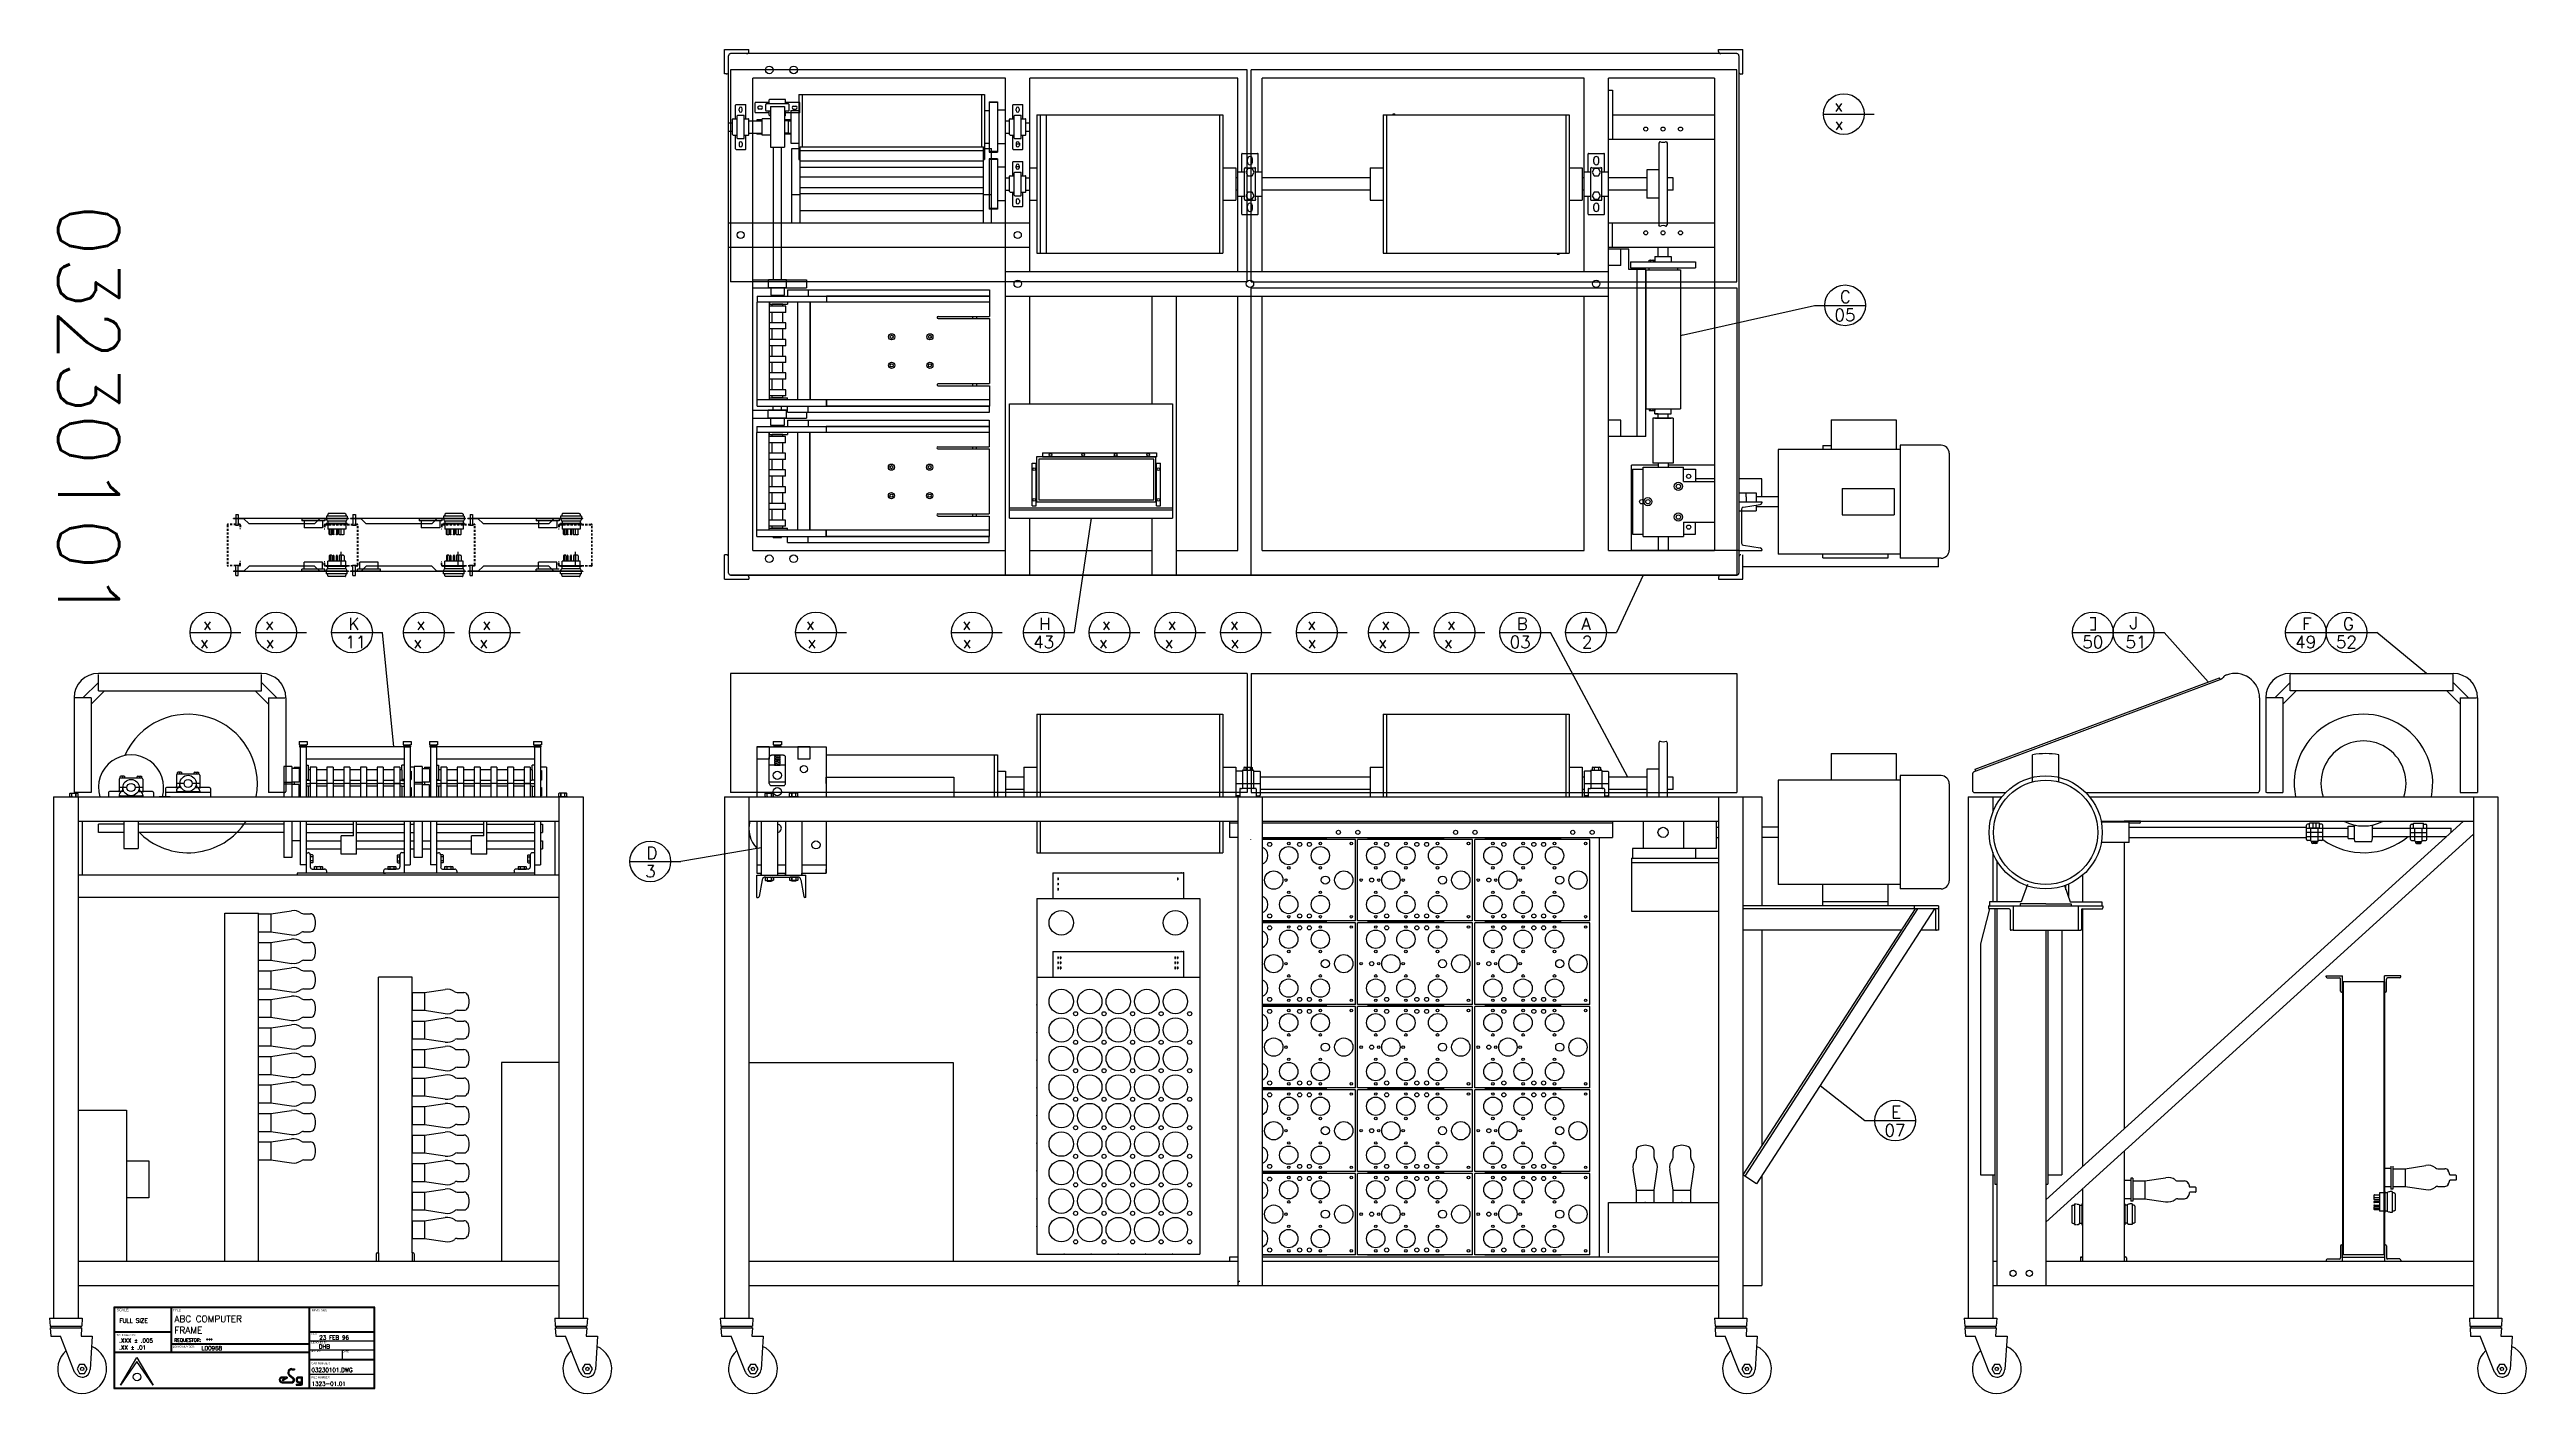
# Model space of a CAD drawing. Extents: x 1 to 153, y 1 to 83.
import ezdxf

# ---------------------------------------------------------------- set-up
doc = ezdxf.new("R2010")
doc.units = 0
doc.header["$MEASUREMENT"] = 0
doc.linetypes.add('HIDDEN', pattern=[0.375, 0.25, -0.125])
doc.linetypes.add('HIDDEN2', pattern=[0.1875, 0.125, -0.0625])
doc.layers.get('0').update_dxf_attribs({"linetype": 'CONTINUOUS'})
for name, color, linetype in [('BORDER', 5, 'CONTINUOUS'), ('DIM', 1, 'CONTINUOUS'), ('HATCH', 2, 'CONTINUOUS'), ('HIDDEN', 6, 'HIDDEN'), ('HIDDEN2', 6, 'HIDDEN2'), ('OBJECT', 3, 'CONTINUOUS'), ('TEXT', 2, 'CONTINUOUS')]:
    doc.layers.add(name, color=color, linetype=linetype)
doc.styles.add('SIMPLEX', font='SIMPLEX')
doc.styles.add('TITLE', font='italic')
doc.dimstyles.get("Standard").update_dxf_attribs({"dimtxt": 0.18, "dimasz": 0.18, "dimexe": 0.18, "dimexo": 0.0625, "dimgap": 0.09, "dimtad": 0, "dimtih": 1, "dimtoh": 1, "dimdec": 4, "dimzin": 0, "dimdsep": 46, "dimtxsty": 'STANDARD', "dimcen": 0.09, "dimadec": 0, "dimazin": 0, "dimtfac": 1, "dimtdec": 4, "dimtofl": 0, "dimtmove": 0, "dimatfit": 3, "dimfxl": 1, "dimtolj": 1, "dimtzin": 0, "dimarcsym": 0})

msp = doc.modelspace()

# ---------------------------------------------------------------- texts
at = {"layer": 'OBJECT', "style": 'SIMPLEX'}
msp.add_text('03230101', height=3.75, rotation=270, dxfattribs=at).set_placement((1.29, 73.6))
at = {"layer": 'TEXT', "style": 'SIMPLEX'}
for s, p in [('x', (110.29, 79.26)), ('x', (110.31, 78.14)), ('05', (110.3, 66.4)), ('C', (110.63, 67.52)), ('x', (10.18, 47.45)), ('x', (13.99, 47.45)), ('K', (19.11, 47.45)), ('x', (23.28, 47.45)), ('x', (27.32, 47.45)), ('x', (47.18, 47.45)), ('x', (56.78, 47.45)), ('H', (61.49, 47.45)), ('x', (65.35, 47.45)), ('x', (69.38, 47.45)), ('x', (73.2, 47.45)), ('x', (77.95, 47.45)), ('x', (82.49, 47.45)), ('x', (86.52, 47.45)), ('B', (90.8, 47.45)), ('A', (94.77, 47.45)), ('I', (126.16, 47.45)), ('J', (128.41, 47.5)), ('F', (139, 47.45)), ('G', (141.5, 47.45)), ('x', (9.99, 46.33)), ('x', (14.02, 46.33)), ('11', (18.91, 46.33)), ('x', (23.09, 46.33)), ('x', (27.13, 46.33)), ('x', (47.27, 46.33)), ('x', (56.79, 46.33)), ('43', (61.13, 46.33)), ('x', (65.16, 46.33)), ('x', (69.19, 46.33)), ('x', (73.23, 46.33)), ('x', (77.97, 46.33)), ('x', (82.3, 46.33)), ('x', (86.33, 46.33)), ('03', (90.37, 46.33)), ('2', (94.8, 46.33)), ('50', (125.51, 46.33)), ('51', (128.16, 46.33)), ('49', (138.57, 46.33)), ('52', (141.07, 46.33)), ('D', (37.39, 33.39)), ('3', (37.32, 32.27)), ('E', (113.78, 17.49)), ('07', (113.37, 16.37))]:
    msp.add_text(s, height=0.75, dxfattribs=at).set_placement(p)

# ---------------------------------------------------------------- blocks, each defined once
blk = doc.blocks.new('T-BLK')
for p, q in [((-7.8, 0.106), (-7.3, 0.949)), ((-7.3, 0.824), (-7.8, 0.106)), ((-7.3, 0.949), (-6.8, 0.106)), ((-6.8, 0.106), (-7.3, 0.824)), ((-2.689, 0.351), (-2.838, 0.351)), ((-2.739, 0.321), (-2.838, 0.321)), ((-2.739, 0.321), (-2.838, 0.263)), ((-2.838, 0.263), (-2.822, 0.237)), ((-2.838, 0.204), (-2.547, 0.204)), ((-2.838, 0.174), (-2.547, 0.174)), ((-2.689, 0.316), (-2.822, 0.237)), ((-2.689, 0.351), (-2.689, 0.316)), ((-2.621, 0.397), (-2.511, 0.308)), ((-2.603, 0.42), (-2.492, 0.332)), ((-2.547, 0.608), (-2.459, 0.608)), ((-2.547, 0.578), (-2.459, 0.578)), ((-2.459, 0.608), (-2.459, 0.578)), ((-2.411, 0.136), (-2.411, 0.106)), ((-2.411, 0.136), (-2.252, 0.136)), ((-2.411, 0.106), (-2.252, 0.106)), ((-2.214, 0.351), (-2.325, 0.351)), ((-2.244, 0.321), (-2.325, 0.321)), ((-2.325, 0.209), (-2.244, 0.209)), ((-2.325, 0.179), (-2.244, 0.179)), ((-2.244, 0.209), (-2.244, 0.321)), ((-2.244, 0.144), (-2.244, 0.179)), ((-2.214, 0.144), (-2.214, 0.351))]:
    blk.add_line(p, q)
blk.add_circle((-7.29, 0.356), 0.117)
for centre, radius, start, end in [((-2.838, 0.263), 0.0887, 90, 270), ((-2.838, 0.263), 0.0587, 90, 270), ((-2.547, 0.49), 0.119, 90, 231.38007), ((-2.547, 0.49), 0.0887, 90, 231.38007), ((-2.547, 0.263), 0.0887, 270, 51.38007), ((-2.547, 0.263), 0.0587, 270, 51.38007), ((-2.325, 0.265), 0.086, 90, 270), ((-2.325, 0.265), 0.056, 90, 270), ((-2.252, 0.144), 0.00793, 270, 0), ((-2.252, 0.144), 0.0379, 270, 0)]:
    blk.add_arc(centre, radius, start, end)
at = {"layer": 'BORDER'}
for p, q in [((-6.251, 2.48), (-6.251, 1.748)), ((-6.231, 2.48), (-6.231, 1.381)), ((-2.021, 2.48), (-2.021, 1.381)), ((-2.001, 2.48), (-2.001, 1.748)), ((-7.98, 1.748), (-6.251, 1.748)), ((-7.98, 1.728), (-6.251, 1.728)), ((-6.251, 1.728), (-6.251, 1.111)), ((-2.001, 1.748), (-0.02, 1.748)), ((-2.001, 1.728), (-0.02, 1.728)), ((-2.001, 1.728), (-2.001, 0.897)), ((-6.251, 1.111), (-7.98, 1.111)), ((-2.021, 1.091), (-7.98, 1.091)), ((-6.231, 1.381), (-2.021, 1.381)), ((-6.231, 1.361), (-2.021, 1.361)), ((-6.231, 1.361), (-6.231, 1.111)), ((-2.021, 1.111), (-6.231, 1.111)), ((-2.021, 1.361), (-2.021, 1.111)), ((-2.021, 1.091), (-2.021, 0.02)), ((-2.001, 0.897), (-0.02, 0.897)), ((-2.001, 0.877), (-0.02, 0.877)), ((-2.001, 0.877), (-2.001, 0.02))]:
    blk.add_line(p, q, dxfattribs=at)
for points in [[(0, 0), (0, 2.5), (-8, 2.5), (-8, 0), (0, 0)], [(-6.251, 2.48), (-7.98, 2.48), (-7.98, 1.748)], [(-2.021, 2.48), (-6.231, 2.48)], [(-0.02, 1.748), (-0.02, 2.48), (-2.001, 2.48)], [(-7.98, 1.728), (-7.98, 1.111)], [(-0.02, 0.897), (-0.02, 1.728)], [(-7.98, 1.091), (-7.98, 0.02), (-2.021, 0.02)], [(-0.02, 0.02), (-0.02, 0.877)], [(-2.001, 0.02), (-0.02, 0.02)]]:
    blk.add_lwpolyline(points, dxfattribs=at)
at = {"layer": 'TEXT', "color": 2}
for p, q in [((-0.02, 1.456), (-2.001, 1.456)), ((-2.001, 1.191), (-0.02, 1.191)), ((-1.001, 1.191), (-1.001, 0.897)), ((-2.001, 0.444), (-0.02, 0.444))]:
    blk.add_line(p, q, dxfattribs=at)
at = {"style": 'SIMPLEX'}
for s, height, p in [('.XXX %%P .005', 0.125, (-7.841, 1.408)), ('REQUESTOR:', 0.1, (-6.148, 1.436)), ('.XX %%P .01', 0.125, (-7.841, 1.194))]:
    blk.add_text(s, height=height, dxfattribs=at).set_placement(p)
for tag, p, height in [('DWG_:_ACT', (-7.836, 2.018), 0.13), ('SLINE_TITLE', (-6.147, 1.69), 0.2), ('FLINE_TITLE', (-6.147, 2.034), 0.2), ('REQUESTOR', (-5.176, 1.436), 0.1), ('DATE', (-1.704, 1.501), 0.125), ('J.O.N.', (-5.314, 1.174), 0.125), ('DESN', (-1.715, 1.225), 0.125), ('CAD_NUMBER', (-1.94, 0.505), 0.125), ('FILE_NUMBER', (-1.94, 0.084), 0.125)]:
    blk.add_attdef(tag, p, '', height=height, dxfattribs=at)
at = {"color": 7, "style": 'TITLE', "flags": 2}
for tag, p, height in [('TOP_LINE_LOGO', (-6.698, 0.767), 0.17), ('BOTTOM_LINE_LOGO', (-6.693, 0.147), 0.125)]:
    blk.add_attdef(tag, p, '', height=height, dxfattribs=at)
at = {"style": 'SIMPLEX', "flags": 2}
for tag, p, height in [('SECOND_LOGO_LINE', (-6.692, 0.384), 0.085), ('FIRST_LOGO_LINE', (-6.691, 0.542), 0.1)]:
    blk.add_attdef(tag, p, '', height=height, dxfattribs=at)
at = {"layer": 'TEXT'}
for s, height, p in [('SCALE:', 0.08, (-7.918, 2.372)), ('TITLE:', 0.06, (-6.186, 2.371)), ('REVISIONS:', 0.06, (-1.928, 2.366)), ('TOLERANCES:', 0.06, (-7.919, 1.609)), ('DATE:', 0.05, (-1.945, 1.648)), ('JO/WO NUMBER:', 0.06, (-6.192, 1.254)), ('APP. BY:', 0.05, (-1.95, 1.12)), ('DESIGNED BY:', 0.05, (-1.945, 1.386)), ('CAD NUMBER:', 0.06, (-1.941, 0.745)), ('DATE:', 0.05, (-0.982, 1.11)), ('FILE NUMBER:', 0.06, (-1.94, 0.312))]:
    blk.add_text(s, height=height, dxfattribs=at).set_placement(p)

# ---------------------------------------------------------------- linework, layer by layer
at = {"layer": 'DIM'}
for p, q in [((12.17, 53.91), (12.17, 53.89)), ((12.17, 53.89), (12.37, 53.89)), ((12.19, 54.54), (12.19, 53.91)), ((12.19, 54.54), (12.35, 54.54)), ((12.35, 54.54), (12.35, 53.91)), ((12.37, 53.91), (12.37, 53.89)), ((16.25, 54.27), (16.25, 54.15)), ((17.66, 54.27), (16.25, 54.27)), ((17.66, 54.15), (16.25, 54.15)), ((16.4, 54.15), (16.4, 53.72)), ((17.52, 53.72), (16.4, 53.72)), ((17.52, 54.15), (17.52, 53.72)), ((17.66, 54.27), (17.66, 54.15)), ((19.36, 53.91), (19.36, 53.89)), ((19.36, 53.89), (19.56, 53.89)), ((19.38, 54.54), (19.54, 54.54)), ((19.38, 54.54), (19.38, 53.91)), ((19.54, 54.54), (19.54, 53.91)), ((19.56, 53.91), (19.56, 53.89)), ((24.85, 54.27), (23.44, 54.27)), ((23.44, 54.27), (23.44, 54.15)), ((24.85, 54.15), (23.44, 54.15)), ((23.58, 54.15), (23.58, 53.72)), ((24.71, 53.72), (23.58, 53.72)), ((24.71, 54.15), (24.71, 53.72)), ((24.85, 54.27), (24.85, 54.15)), ((26.54, 53.91), (26.54, 53.89)), ((26.54, 53.89), (26.75, 53.89)), ((26.57, 54.54), (26.72, 54.54)), ((26.57, 54.54), (26.57, 53.91)), ((26.72, 54.54), (26.72, 53.91)), ((26.75, 53.91), (26.75, 53.89)), ((32.04, 54.27), (30.63, 54.27)), ((30.63, 54.27), (30.63, 54.15)), ((32.04, 54.15), (30.63, 54.15)), ((30.77, 54.15), (30.77, 53.72)), ((31.9, 53.72), (30.77, 53.72)), ((31.9, 54.15), (31.9, 53.72)), ((32.04, 54.27), (32.04, 54.15)), ((12.17, 51.43), (12.37, 51.43)), ((12.17, 51.41), (12.17, 51.43)), ((12.19, 50.79), (12.19, 51.41)), ((12.19, 50.79), (12.35, 50.79)), ((12.35, 50.79), (12.35, 51.41)), ((12.37, 51.41), (12.37, 51.43)), ((16.25, 51.06), (16.25, 51.18)), ((17.66, 51.18), (16.25, 51.18)), ((17.66, 51.06), (16.25, 51.06)), ((16.4, 51.18), (16.4, 51.61)), ((17.52, 51.61), (16.4, 51.61)), ((17.52, 51.18), (17.52, 51.61)), ((17.66, 51.06), (17.66, 51.18)), ((19.36, 51.41), (19.36, 51.43)), ((19.36, 51.43), (19.56, 51.43)), ((19.38, 50.79), (19.38, 51.41)), ((19.38, 50.79), (19.54, 50.79)), ((19.54, 50.79), (19.54, 51.41)), ((19.56, 51.41), (19.56, 51.43)), ((21.07, 51.18), (19.66, 51.18)), ((19.66, 51.06), (19.66, 51.18)), ((21.07, 51.06), (19.66, 51.06)), ((20.93, 51.61), (19.8, 51.61)), ((19.8, 51.18), (19.8, 51.61)), ((20.93, 51.18), (20.93, 51.61)), ((21.07, 51.06), (21.07, 51.18)), ((26.54, 51.43), (26.75, 51.43)), ((26.54, 51.41), (26.54, 51.43)), ((26.57, 50.79), (26.57, 51.41)), ((26.57, 50.79), (26.72, 50.79)), ((26.72, 50.79), (26.72, 51.41)), ((26.75, 51.41), (26.75, 51.43)), ((32.04, 51.18), (30.63, 51.18)), ((30.63, 51.06), (30.63, 51.18)), ((32.04, 51.06), (30.63, 51.06)), ((31.9, 51.61), (30.77, 51.61)), ((30.77, 51.18), (30.77, 51.61)), ((31.9, 51.18), (31.9, 51.61))]:
    msp.add_line(p, q, dxfattribs=at)
at = {"layer": 'HATCH'}
for p, q in [((74.25, 81.82), (42.56, 81.82)), ((42.56, 81.82), (42.56, 68.82)), ((74.25, 68.82), (74.25, 81.82)), ((74.5, 68.82), (74.5, 81.82)), ((104.31, 81.82), (74.5, 81.82)), ((104.31, 68.82), (104.31, 81.82)), ((74.25, 68.82), (42.56, 68.82)), ((74.5, 68.82), (104.31, 68.82)), ((74.5, 68.44), (104.31, 68.44)), ((74.5, 50.82), (74.5, 68.44)), ((104.31, 68.44), (104.31, 50.82)), ((18.66, 51.39), (18.66, 52.24)), ((25.85, 51.39), (25.85, 52.24)), ((33.04, 51.39), (33.04, 52.24)), ((125.99, 48.21), (126.33, 48.21)), ((126, 47.45), (126.33, 47.45)), ((3.77, 44.23), (2.82, 43.28)), ((13.77, 44.78), (3.77, 44.78)), ((3.77, 43.72), (3.77, 44.72)), ((13.77, 43.72), (13.77, 44.72)), ((13.77, 44.23), (14.71, 43.28)), ((74.25, 44.78), (42.56, 44.78)), ((42.56, 44.78), (42.56, 37.47)), ((74.25, 44.78), (74.25, 37.47)), ((74.5, 44.78), (74.5, 37.47)), ((74.5, 44.78), (104.31, 44.78)), ((104.31, 44.78), (104.31, 37.47)), ((118.84, 38.74), (133.96, 44.41)), ((118.94, 38.91), (133.92, 44.52)), ((133.96, 44.41), (133.92, 44.52)), ((138.26, 44.23), (137.32, 43.28)), ((138.26, 44.78), (148.26, 44.78)), ((138.26, 43.72), (138.26, 44.72)), ((148.26, 43.72), (148.26, 44.72)), ((148.26, 44.23), (149.2, 43.28)), ((2.27, 43.28), (2.27, 37.47)), ((3.33, 43.28), (2.33, 43.28)), ((4.15, 43.72), (3.33, 42.9)), ((3.33, 43.28), (3.33, 37.47)), ((3.77, 43.72), (13.77, 43.72)), ((13.39, 43.72), (14.21, 42.9)), ((14.21, 43.28), (14.21, 37.47)), ((14.21, 43.28), (15.21, 43.28)), ((15.27, 43.28), (15.27, 37.53)), ((136.39, 43.28), (136.39, 37.6)), ((136.76, 43.28), (136.76, 37.53)), ((137.82, 43.28), (136.82, 43.28)), ((138.64, 43.72), (137.82, 42.9)), ((137.82, 43.28), (137.82, 37.47)), ((148.26, 43.72), (138.26, 43.72)), ((147.88, 43.72), (148.7, 42.9)), ((148.7, 43.28), (148.7, 37.47)), ((148.7, 43.28), (149.7, 43.28)), ((149.76, 43.28), (149.76, 37.47)), ((118.76, 38.62), (118.76, 37.6)), ((118.98, 38.79), (118.94, 38.91)), ((3.33, 37.47), (2.27, 37.47)), ((15.21, 37.47), (14.21, 37.47)), ((74.25, 37.47), (42.56, 37.47)), ((74.5, 37.47), (104.31, 37.47)), ((118.89, 37.47), (120.79, 37.47)), ((125.74, 37.47), (136.26, 37.47)), ((136.82, 37.47), (137.82, 37.47)), ((148.7, 37.47), (149.76, 37.47))]:
    msp.add_line(p, q, dxfattribs=at)
for centre, radius, start, end in [((3.77, 43.28), 1.5, 90, 180), ((13.77, 43.28), 1.5, 0, 90), ((133.81, 44.82), 0.44, 290.5534, 320.439), ((134.53, 44.22), 0.5, 110.5534, 140.439), ((134.89, 43.28), 1.5, 0, 110.5534), ((138.26, 43.28), 1.5, 90, 180), ((148.26, 43.28), 1.5, 0, 90), ((118.89, 38.62), 0.125, 110.8191, 180), ((15.21, 37.53), 0.06, 270, 360), ((118.89, 37.6), 0.125, 180, 270), ((136.26, 37.6), 0.125, 270, 0), ((136.82, 37.53), 0.06, 180, 270)]:
    msp.add_arc(centre, radius, start, end, dxfattribs=at)
at = {"layer": 'HIDDEN'}
msp.add_arc((73.81, 7.35), 0.125, 90, 180, dxfattribs=at)
at = {"layer": 'HIDDEN2'}
for p, q in [((11.66, 53.88), (11.66, 51.44)), ((11.7, 53.88), (11.7, 51.44)), ((12.42, 53.95), (11.73, 53.95)), ((12.42, 53.91), (11.73, 53.91)), ((12.45, 53.88), (12.45, 53.66)), ((12.48, 53.66), (12.45, 53.66)), ((12.48, 53.88), (12.48, 53.66)), ((17.63, 53.88), (17.63, 53.66)), ((17.63, 53.66), (17.66, 53.66)), ((17.66, 53.88), (17.66, 53.66)), ((17.69, 53.95), (19.63, 53.95)), ((17.69, 53.91), (19.63, 53.91)), ((19.66, 51.44), (19.66, 53.88)), ((19.7, 51.44), (19.7, 53.88)), ((24.81, 53.88), (24.81, 53.66)), ((24.81, 53.66), (24.85, 53.66)), ((24.85, 53.88), (24.85, 53.66)), ((24.88, 53.95), (26.82, 53.95)), ((24.88, 53.91), (26.82, 53.91)), ((26.85, 51.44), (26.85, 53.88)), ((26.89, 51.44), (26.89, 53.88)), ((32, 53.88), (32, 53.66)), ((32, 53.66), (32.04, 53.66)), ((32.04, 53.88), (32.04, 53.66)), ((32.07, 53.95), (34.01, 53.95)), ((32.07, 53.91), (34.01, 53.91)), ((34.04, 51.44), (34.04, 53.88)), ((34.07, 51.44), (34.07, 53.88)), ((12.42, 51.41), (11.73, 51.41)), ((12.42, 51.38), (11.73, 51.38)), ((12.45, 51.44), (12.45, 51.66)), ((12.48, 51.66), (12.45, 51.66)), ((12.48, 51.44), (12.48, 51.66)), ((17.63, 51.44), (17.63, 51.66)), ((17.63, 51.66), (17.66, 51.66)), ((17.66, 51.44), (17.66, 51.66)), ((17.69, 51.41), (19.63, 51.41)), ((17.69, 51.38), (19.63, 51.38)), ((24.81, 51.66), (24.85, 51.66)), ((24.81, 51.44), (24.81, 51.66)), ((24.85, 51.44), (24.85, 51.66)), ((24.88, 51.41), (26.82, 51.41)), ((24.88, 51.38), (26.82, 51.38)), ((32, 51.66), (32.04, 51.66)), ((32, 51.44), (32, 51.66)), ((32.04, 51.44), (32.04, 51.66)), ((32.07, 51.41), (34.01, 51.41)), ((32.07, 51.38), (34.01, 51.38))]:
    msp.add_line(p, q, dxfattribs=at)
for centre, radius, start, end in [((11.73, 53.88), 0.066, 90, 180), ((11.73, 53.88), 0.03, 90, 180), ((12.42, 53.88), 0.066, 0, 90), ((12.42, 53.88), 0.03, 0, 90), ((17.69, 53.88), 0.066, 90, 180), ((17.69, 53.88), 0.03, 90, 180), ((19.63, 53.88), 0.066, 0, 90), ((19.63, 53.88), 0.03, 0, 90), ((24.88, 53.88), 0.066, 90, 180), ((24.88, 53.88), 0.03, 90, 180), ((26.82, 53.88), 0.066, 0, 90), ((26.82, 53.88), 0.03, 0, 90), ((32.07, 53.88), 0.066, 90, 180), ((32.07, 53.88), 0.03, 90, 180), ((34.01, 53.88), 0.066, 0, 90), ((34.01, 53.88), 0.03, 0, 90), ((11.73, 51.44), 0.066, 180, 270), ((11.73, 51.44), 0.03, 180, 270), ((12.42, 51.44), 0.03, 270, 0), ((12.42, 51.44), 0.066, 270, 0), ((17.69, 51.44), 0.066, 180, 270), ((17.69, 51.44), 0.03, 180, 270), ((19.63, 51.44), 0.03, 270, 0), ((19.63, 51.44), 0.066, 270, 0), ((24.88, 51.44), 0.066, 180, 270), ((24.88, 51.44), 0.03, 180, 270), ((26.82, 51.44), 0.066, 270, 0), ((26.82, 51.44), 0.03, 270, 0), ((32.07, 51.44), 0.066, 180, 270), ((32.07, 51.44), 0.03, 180, 270), ((34.01, 51.44), 0.066, 270, 0), ((34.01, 51.44), 0.03, 270, 0)]:
    msp.add_arc(centre, radius, start, end, dxfattribs=at)
at = {"layer": 'OBJECT'}
for p, q in [((42.18, 81.57), (42.18, 83.07)), ((42.18, 83.07), (43.68, 83.07)), ((42.43, 50.94), (42.43, 82.69)), ((104.31, 82.82), (42.56, 82.82)), ((43.68, 82.94), (43.68, 83.07)), ((103.18, 83.07), (104.68, 83.07)), ((103.18, 82.94), (103.18, 83.07)), ((103.18, 83.07), (104.68, 83.07)), ((104.43, 82.69), (104.43, 50.94)), ((104.68, 81.57), (104.68, 83.07)), ((42.31, 81.57), (42.18, 81.57)), ((43.93, 52.32), (43.93, 81.32)), ((59.43, 81.32), (43.93, 81.32)), ((59.43, 50.82), (59.43, 81.32)), ((73.68, 81.32), (60.93, 81.32)), ((60.93, 69.44), (60.93, 81.32)), ((73.68, 69.44), (73.68, 81.32)), ((94.93, 81.32), (75.18, 81.32)), ((75.18, 69.44), (75.18, 81.32)), ((94.93, 69.44), (94.93, 81.32)), ((96.43, 52.32), (96.43, 81.32)), ((102.93, 81.32), (96.43, 81.32)), ((96.43, 80.57), (96.68, 80.57)), ((96.68, 80.57), (96.68, 77.57)), ((102.93, 81.32), (102.93, 52.32)), ((104.56, 81.57), (104.68, 81.57)), ((42.87, 78.82), (42.87, 79.66)), ((42.9, 79.69), (43.47, 79.69)), ((43, 79.04), (43.37, 79.04)), ((43.09, 79.32), (43.09, 79.44)), ((43.28, 79.32), (43.28, 79.44)), ((43.5, 78.82), (43.5, 79.66)), ((44.06, 79.22), (44.06, 79.79)), ((44.93, 79.82), (44.09, 79.82)), ((44.93, 79.19), (44.09, 79.19)), ((44.43, 79.6), (44.31, 79.6)), ((44.43, 79.41), (44.31, 79.41)), ((44.72, 79.32), (44.72, 79.7)), ((46.12, 79.73), (44.75, 79.73)), ((45, 79.29), (44.75, 79.29)), ((44.93, 79.73), (44.93, 79.98)), ((44.93, 79.04), (44.93, 79.29)), ((45.9, 80.01), (44.96, 80.01)), ((45, 79.57), (45.87, 79.57)), ((45, 79.57), (45, 77.07)), ((45.87, 79.57), (45.87, 77.07)), ((46.12, 79.29), (45.87, 79.29)), ((45.93, 79.73), (45.93, 79.98)), ((46.78, 79.82), (45.93, 79.82)), ((45.93, 79.04), (45.93, 79.29)), ((46.78, 79.19), (45.93, 79.19)), ((46.15, 79.32), (46.15, 79.7)), ((46.25, 79.32), (46.25, 77.32)), ((46.25, 79.32), (46.75, 79.32)), ((46.43, 79.6), (46.56, 79.6)), ((46.43, 79.41), (46.56, 79.41)), ((46.75, 80.32), (58.15, 80.32)), ((46.75, 80.32), (46.75, 76.32)), ((46.81, 79.22), (46.81, 79.79)), ((46.95, 80.32), (46.95, 77.1)), ((57.95, 80.32), (57.95, 77.1)), ((58.15, 80.32), (58.15, 76.32)), ((58.15, 79.32), (58.43, 79.32)), ((58.43, 79.87), (58.93, 79.87)), ((58.43, 79.87), (58.43, 76.77)), ((58.93, 79.82), (58.43, 79.82)), ((58.93, 79.87), (58.93, 76.77)), ((59.43, 79.35), (58.93, 79.35)), ((59.87, 78.82), (59.87, 79.66)), ((59.9, 79.69), (60.47, 79.69)), ((60, 79.04), (60.37, 79.04)), ((60.09, 79.32), (60.09, 79.44)), ((60.28, 79.32), (60.28, 79.44)), ((60.5, 78.82), (60.5, 79.66)), ((61.36, 79.07), (72.76, 79.07)), ((61.36, 79.07), (61.36, 70.57)), ((61.56, 79.07), (61.56, 70.57)), ((61.93, 79.07), (61.93, 70.57)), ((72.56, 79.07), (72.56, 70.57)), ((72.76, 79.07), (72.76, 70.57)), ((82.61, 79.07), (82.61, 70.57)), ((82.61, 79.07), (94.01, 79.07)), ((82.81, 79.07), (82.81, 70.57)), ((83.21, 79.13), (83.33, 79.13)), ((83.21, 79.07), (83.21, 79.13)), ((83.33, 79.07), (83.33, 79.13)), ((93.81, 79.07), (93.81, 70.57)), ((94.01, 79.07), (94.01, 70.57)), ((96.68, 79.07), (102.93, 79.07)), ((42.43, 78.57), (42.68, 78.57)), ((42.43, 78.07), (42.68, 78.07)), ((42.68, 77.85), (42.68, 78.79)), ((42.71, 78.82), (42.97, 78.82)), ((42.71, 77.82), (42.97, 77.82)), ((42.87, 76.97), (42.87, 77.82)), ((42.97, 77.63), (42.97, 79.01)), ((43, 77.6), (43.37, 77.6)), ((43.4, 77.63), (43.4, 79.01)), ((43.4, 78.82), (43.65, 78.82)), ((43.4, 77.82), (43.65, 77.82)), ((43.5, 76.97), (43.5, 77.82)), ((43.68, 77.85), (43.68, 78.79)), ((43.68, 78.69), (44.5, 78.69)), ((43.68, 77.94), (44.5, 77.94)), ((44.5, 78.76), (44.18, 78.76)), ((44.18, 78.76), (44.18, 78.69)), ((44.18, 77.94), (44.18, 77.88)), ((44.5, 77.88), (44.18, 77.88)), ((45, 78.82), (44.5, 78.82)), ((44.5, 77.82), (44.5, 78.82)), ((45, 77.82), (44.5, 77.82)), ((45, 79.01), (44.96, 79.01)), ((45.9, 79.01), (45.87, 79.01)), ((46.25, 78.76), (45.87, 78.76)), ((46.12, 78.69), (45.87, 78.69)), ((46.12, 77.94), (45.87, 77.94)), ((46.25, 77.88), (45.87, 77.88)), ((46.12, 77.94), (46.12, 78.69)), ((46.12, 78.69), (46.25, 78.69)), ((46.12, 77.94), (46.25, 77.94)), ((59.43, 78.69), (59.68, 78.69)), ((59.43, 77.94), (59.68, 77.94)), ((59.68, 77.85), (59.68, 78.79)), ((59.71, 78.82), (59.97, 78.82)), ((59.71, 77.82), (59.97, 77.82)), ((59.87, 76.97), (59.87, 77.82)), ((59.97, 77.63), (59.97, 79.01)), ((60, 77.6), (60.37, 77.6)), ((60.4, 77.63), (60.4, 79.01)), ((60.4, 78.82), (60.65, 78.82)), ((60.4, 77.82), (60.65, 77.82)), ((60.5, 76.97), (60.5, 77.82)), ((60.68, 77.85), (60.68, 78.79)), ((60.68, 78.57), (60.93, 78.57)), ((60.68, 78.07), (60.93, 78.07)), ((96.43, 77.57), (96.68, 77.57)), ((96.68, 77.57), (102.93, 77.57)), ((42.9, 76.94), (43.47, 76.94)), ((43.09, 77.32), (43.09, 77.19)), ((43.28, 77.32), (43.28, 77.19)), ((45, 77.07), (45.87, 77.07)), ((45.19, 68.94), (45.19, 77.07)), ((45.69, 68.94), (45.69, 77.07)), ((46.25, 77.32), (46.75, 77.32)), ((46.32, 72.44), (46.32, 76.99)), ((46.32, 76.99), (46.82, 76.99)), ((46.75, 76.32), (46.82, 76.32)), ((46.82, 77.1), (58.07, 77.1)), ((46.82, 72.44), (46.82, 77.1)), ((46.82, 76.88), (58.07, 76.88)), ((46.82, 76.23), (58.07, 76.23)), ((58.07, 72.44), (58.07, 77.1)), ((58.07, 76.99), (58.57, 76.99)), ((58.07, 76.32), (58.15, 76.32)), ((58.15, 77.32), (58.43, 77.32)), ((58.93, 76.82), (58.43, 76.82)), ((58.43, 76.77), (58.93, 76.77)), ((58.93, 76.37), (58.43, 76.37)), ((58.43, 76.37), (58.43, 73.27)), ((58.93, 76.32), (58.43, 76.32)), ((58.93, 76.32), (58.43, 76.32)), ((58.57, 72.44), (58.57, 76.99)), ((59.43, 77.29), (58.93, 77.29)), ((58.93, 76.37), (58.93, 73.27)), ((59.87, 75.32), (59.87, 76.16)), ((59.9, 76.94), (60.47, 76.94)), ((59.9, 76.19), (60.47, 76.19)), ((60.09, 77.32), (60.09, 77.19)), ((60.28, 77.26), (60.09, 77.26)), ((60.28, 77.32), (60.28, 77.19)), ((60.5, 75.32), (60.5, 76.16)), ((73.93, 75.57), (73.93, 76.66)), ((73.96, 76.69), (74.9, 76.69)), ((74.28, 76.16), (74.28, 76.35)), ((74.59, 76.16), (74.59, 76.35)), ((74.93, 75.57), (74.93, 76.66)), ((95.18, 75.57), (95.18, 76.66)), ((95.21, 76.69), (96.15, 76.69)), ((95.53, 76.16), (95.53, 76.35)), ((95.84, 76.16), (95.84, 76.35)), ((96.18, 75.57), (96.18, 76.66)), ((99.59, 77.42), (99.53, 77.32)), ((99.53, 77.32), (99.53, 72.32)), ((99.98, 77.42), (100.03, 77.32)), ((100.03, 77.32), (100.03, 72.32)), ((46.82, 75.86), (58.07, 75.86)), ((46.82, 75.26), (58.07, 75.26)), ((46.82, 74.61), (58.07, 74.61)), ((59.43, 75.85), (58.93, 75.85)), ((59.43, 75.19), (59.68, 75.19)), ((59.68, 74.35), (59.68, 75.29)), ((59.71, 75.32), (59.97, 75.32)), ((59.97, 74.13), (59.97, 75.51)), ((60, 75.54), (60.37, 75.54)), ((60.09, 75.82), (60.09, 75.94)), ((60.28, 75.88), (60.09, 75.88)), ((60.28, 75.82), (60.28, 75.94)), ((60.4, 74.13), (60.4, 75.51)), ((60.4, 75.32), (60.65, 75.32)), ((60.68, 74.35), (60.68, 75.29)), ((60.68, 75.19), (60.93, 75.19)), ((60.93, 75.82), (61.36, 75.82)), ((72.76, 75.82), (73.56, 75.82)), ((73.56, 75.82), (73.56, 73.82)), ((73.68, 75.19), (73.56, 75.19)), ((73.68, 74.1), (73.68, 75.54)), ((73.71, 75.57), (74.09, 75.57)), ((74.09, 73.88), (74.09, 75.76)), ((74.15, 75.82), (74.72, 75.82)), ((74.78, 73.88), (74.78, 75.76)), ((74.78, 75.57), (75.15, 75.57)), ((75.18, 74.1), (75.18, 75.54)), ((81.81, 75.19), (75.18, 75.19)), ((81.81, 75.82), (81.81, 73.82)), ((81.81, 75.82), (82.61, 75.82)), ((94.01, 75.82), (94.81, 75.82)), ((94.81, 75.82), (94.81, 73.82)), ((94.93, 75.19), (94.81, 75.19)), ((94.93, 74.1), (94.93, 75.54)), ((94.96, 75.57), (95.34, 75.57)), ((95.34, 73.88), (95.34, 75.76)), ((95.4, 75.82), (95.97, 75.82)), ((96.03, 73.88), (96.03, 75.76)), ((96.03, 75.57), (96.4, 75.57)), ((96.43, 74.1), (96.43, 75.54)), ((98.78, 75.19), (96.43, 75.19)), ((98.78, 75.69), (98.78, 73.94)), ((99.53, 75.69), (98.78, 75.69)), ((100.41, 75.19), (100.03, 75.19)), ((100.41, 74.44), (100.41, 75.19)), ((46.32, 74.18), (46.82, 74.18)), ((46.82, 74.23), (58.07, 74.23)), ((46.82, 73.19), (58.07, 73.19)), ((58.07, 74.18), (58.57, 74.18)), ((58.93, 73.32), (58.43, 73.32)), ((58.93, 73.27), (58.43, 73.27)), ((59.43, 73.79), (58.93, 73.79)), ((59.43, 74.44), (59.68, 74.44)), ((59.71, 74.32), (59.97, 74.32)), ((59.87, 73.47), (59.87, 74.32)), ((59.9, 73.44), (60.47, 73.44)), ((60, 74.1), (60.37, 74.1)), ((60.09, 73.82), (60.09, 73.69)), ((60.28, 73.82), (60.28, 73.69)), ((60.4, 74.32), (60.65, 74.32)), ((60.5, 73.47), (60.5, 74.32)), ((60.68, 74.44), (60.93, 74.44)), ((60.93, 73.82), (61.36, 73.82)), ((72.76, 73.82), (73.56, 73.82)), ((73.68, 74.44), (73.56, 74.44)), ((73.71, 74.07), (74.09, 74.07)), ((73.93, 72.97), (73.93, 74.07)), ((74.15, 73.82), (74.72, 73.82)), ((74.28, 73.29), (74.28, 73.48)), ((74.59, 73.29), (74.59, 73.48)), ((74.78, 74.07), (75.15, 74.07)), ((74.93, 72.97), (74.93, 74.07)), ((81.81, 74.44), (75.18, 74.44)), ((81.81, 73.82), (82.61, 73.82)), ((94.01, 73.82), (94.81, 73.82)), ((94.93, 74.44), (94.81, 74.44)), ((94.96, 74.07), (95.34, 74.07)), ((95.18, 72.97), (95.18, 74.07)), ((95.4, 73.82), (95.97, 73.82)), ((95.53, 73.29), (95.53, 73.48)), ((95.84, 73.29), (95.84, 73.48)), ((96.03, 74.07), (96.4, 74.07)), ((96.18, 72.97), (96.18, 74.07)), ((98.78, 74.44), (96.43, 74.44)), ((99.53, 73.94), (98.78, 73.94)), ((100.41, 74.44), (100.03, 74.44)), ((42.43, 72.44), (60.93, 72.44)), ((46.32, 72.44), (58.57, 72.44)), ((73.96, 72.94), (74.9, 72.94)), ((95.21, 72.94), (96.15, 72.94)), ((96.43, 72.44), (96.68, 72.44)), ((96.68, 70.94), (96.68, 72.44)), ((96.68, 72.44), (102.93, 72.44)), ((99.59, 72.21), (99.53, 72.32)), ((99.98, 72.21), (100.03, 72.32)), ((42.43, 70.94), (60.93, 70.94)), ((61.36, 70.57), (72.76, 70.57)), ((82.61, 70.57), (94.01, 70.57)), ((93.28, 70.57), (93.28, 70.51)), ((93.28, 70.51), (93.41, 70.51)), ((93.41, 70.57), (93.41, 70.51)), ((93.41, 70.57), (93.41, 70.51)), ((96.43, 70.94), (102.93, 70.94)), ((97.68, 70.82), (96.43, 70.82)), ((97.18, 70.82), (96.43, 70.82)), ((97.18, 69.82), (97.18, 70.82)), ((97.68, 69.57), (97.68, 70.82)), ((97.78, 70.05), (101.78, 70.05)), ((97.78, 70.05), (97.78, 69.67)), ((98.92, 70.14), (98.94, 70.15)), ((98.92, 70.06), (98.92, 70.14)), ((98.92, 70.06), (98.94, 70.05)), ((98.94, 70.15), (99.25, 70.15)), ((99.01, 70.14), (98.99, 70.15)), ((99.01, 70.06), (98.99, 70.05)), ((99.01, 70.14), (99.03, 70.15)), ((99.01, 70.14), (99.01, 70.06)), ((99.01, 70.06), (99.03, 70.05)), ((99.18, 70.14), (99.16, 70.15)), ((99.18, 70.06), (99.16, 70.05)), ((99.18, 70.14), (99.21, 70.15)), ((99.18, 70.14), (99.18, 70.06)), ((99.18, 70.06), (99.21, 70.05)), ((99.27, 70.14), (99.25, 70.15)), ((99.27, 70.06), (99.25, 70.05)), ((99.27, 70.06), (99.27, 70.14)), ((99.28, 70.36), (100.28, 70.36)), ((99.28, 70.36), (99.28, 70.05)), ((99.47, 70.36), (99.47, 70.94)), ((100.1, 70.36), (100.1, 70.94)), ((100.28, 70.36), (100.28, 70.05)), ((101.78, 70.05), (101.78, 69.67)), ((43.93, 68.94), (47.21, 68.94)), ((43.93, 68.44), (47.21, 68.44)), ((46, 68.94), (44.88, 68.94)), ((44.88, 68.44), (44.88, 68.94)), ((46, 68.44), (44.88, 68.44)), ((45.02, 68.44), (45.02, 68)), ((45.69, 68.94), (45.19, 68.94)), ((45.86, 68), (45.86, 68.44)), ((46, 68.44), (46, 68.94)), ((47.21, 68.94), (47.21, 68.44)), ((59.43, 69.44), (96.43, 69.44)), ((97.18, 69.82), (96.43, 69.82)), ((96.43, 67.94), (96.43, 69.44)), ((98.72, 69.57), (97.68, 69.57)), ((97.78, 69.67), (101.78, 69.67)), ((98.19, 59.32), (98.19, 69.57)), ((98.72, 59.32), (98.72, 69.57)), ((98.72, 69.55), (98.72, 61.02)), ((98.72, 69.55), (100.84, 69.55)), ((98.91, 69.67), (98.91, 69.55)), ((100.66, 69.67), (100.66, 69.55)), ((100.84, 69.55), (100.84, 61.02)), ((44.19, 67.94), (48.44, 67.94)), ((44.19, 67.94), (44.19, 67.57)), ((44.19, 61.57), (44.19, 67.57)), ((58.44, 67.57), (44.19, 67.57)), ((44.94, 67.57), (44.19, 67.57)), ((44.81, 67.94), (46.06, 67.94)), ((44.94, 61.57), (44.94, 67.57)), ((44.94, 67.57), (44.94, 67.44)), ((44.94, 67.44), (46.06, 67.44)), ((44.94, 66.94), (44.94, 67.32)), ((45.94, 67.32), (44.94, 67.32)), ((45.94, 66.94), (44.94, 66.94)), ((45.02, 68), (45.86, 68)), ((45.02, 67.94), (45.86, 67.94)), ((45.11, 67.32), (45.11, 67.44)), ((45.76, 67.44), (45.11, 67.44)), ((45.11, 66.29), (45.11, 66.94)), ((45.19, 67.94), (45.19, 68)), ((45.69, 67.94), (45.69, 68)), ((45.76, 67.32), (45.76, 67.44)), ((45.76, 66.29), (45.76, 66.94)), ((45.94, 66.94), (45.94, 67.32)), ((46.06, 68.32), (58.44, 68.32)), ((46.06, 68.32), (46.06, 67.94)), ((46.06, 68.07), (46.06, 67.94)), ((46.06, 67.94), (58.44, 67.94)), ((46.06, 67.57), (46.06, 67.44)), ((46.17, 68.32), (46.17, 68.3)), ((46.31, 67.94), (46.56, 67.94)), ((46.69, 61.57), (46.69, 67.57)), ((47.44, 67.57), (46.69, 67.57)), ((47.31, 68.32), (47.31, 67.94)), ((47.44, 67.94), (58.44, 67.94)), ((47.44, 67.57), (47.44, 61.57)), ((47.44, 61.57), (47.44, 67.57)), ((47.8, 68.32), (47.8, 68.3)), ((47.94, 67.94), (48.19, 67.94)), ((58.44, 67.94), (48.44, 67.94)), ((48.44, 67.94), (48.44, 67.57)), ((48.44, 67.94), (48.44, 67.57)), ((48.44, 67.94), (48.44, 67.69)), ((58.44, 68.32), (58.44, 67.94)), ((58.44, 67.94), (58.44, 67.57)), ((58.44, 67.94), (58.44, 66.69)), ((59.43, 67.94), (96.43, 67.94)), ((60.93, 61.32), (60.93, 67.94)), ((68.43, 67.94), (69.93, 67.94)), ((68.43, 61.32), (68.43, 67.94)), ((69.93, 50.82), (69.93, 67.94)), ((73.68, 52.32), (73.68, 67.94)), ((75.18, 52.32), (75.18, 67.94)), ((94.93, 52.32), (94.93, 67.94)), ((44.94, 65.92), (44.94, 66.29)), ((45.94, 66.29), (44.94, 66.29)), ((45.94, 65.92), (44.94, 65.92)), ((45.11, 65.27), (45.11, 65.92)), ((45.76, 65.27), (45.76, 65.92)), ((45.94, 65.92), (45.94, 66.29)), ((55.29, 66.69), (58.44, 66.69)), ((55.29, 66.57), (58.44, 66.57)), ((55.29, 66.57), (55.52, 66.57)), ((55.29, 66.57), (55.52, 66.57)), ((57.43, 66.57), (57.43, 66.69)), ((57.67, 66.57), (57.67, 66.69)), ((58.44, 66.57), (58.44, 62.57)), ((44.94, 64.89), (44.94, 65.27)), ((45.94, 65.27), (44.94, 65.27)), ((45.94, 64.89), (44.94, 64.89)), ((44.94, 63.87), (44.94, 64.24)), ((45.94, 64.24), (44.94, 64.24)), ((45.94, 63.87), (44.94, 63.87)), ((45.11, 64.24), (45.11, 64.89)), ((45.11, 63.22), (45.11, 63.87)), ((45.76, 64.24), (45.76, 64.89)), ((45.76, 63.22), (45.76, 63.87)), ((45.94, 64.89), (45.94, 65.27)), ((45.94, 63.87), (45.94, 64.24)), ((45.94, 63.22), (44.94, 63.22)), ((44.94, 62.84), (44.94, 63.22)), ((45.94, 62.84), (44.94, 62.84)), ((45.11, 62.19), (45.11, 62.84)), ((45.76, 62.19), (45.76, 62.84)), ((45.94, 62.84), (45.94, 63.22)), ((55.29, 62.57), (58.44, 62.57)), ((55.29, 62.57), (55.51, 62.57)), ((55.29, 62.57), (55.51, 62.57)), ((55.29, 62.44), (58.44, 62.44)), ((55.29, 62.44), (55.51, 62.44)), ((55.29, 62.44), (55.51, 62.44)), ((57.43, 62.44), (57.43, 62.57)), ((57.67, 62.44), (57.67, 62.57)), ((58.44, 62.44), (58.44, 61.19)), ((43.93, 60.94), (46.06, 60.94)), ((58.44, 61.57), (44.19, 61.57)), ((44.19, 61.19), (44.19, 61.57)), ((44.19, 61.19), (58.44, 61.19)), ((44.81, 61.19), (45.19, 61.19)), ((44.87, 60.44), (44.87, 60.94)), ((46, 60.94), (44.87, 60.94)), ((44.94, 61.82), (44.94, 62.19)), ((45.94, 62.19), (44.94, 62.19)), ((45.94, 61.82), (44.94, 61.82)), ((44.94, 61.57), (44.94, 61.69)), ((44.94, 61.69), (46.06, 61.69)), ((45.11, 61.69), (45.11, 61.82)), ((45.76, 61.69), (45.11, 61.69)), ((45.18, 60.94), (45.18, 61.19)), ((45.68, 60.94), (45.18, 60.94)), ((45.68, 60.94), (45.68, 61.19)), ((45.69, 61.19), (46.06, 61.19)), ((45.76, 61.69), (45.76, 61.82)), ((45.94, 61.82), (45.94, 62.19)), ((46, 60.44), (46, 60.94)), ((46.06, 61.57), (46.06, 61.69)), ((46.06, 61.19), (58.44, 61.19)), ((46.06, 60.82), (46.06, 61.19)), ((46.06, 60.82), (58.44, 60.82)), ((47.21, 60.82), (47.21, 60.44)), ((47.31, 60.82), (47.31, 61.19)), ((47.55, 61.19), (48.05, 61.19)), ((48.44, 61.57), (48.44, 61.19)), ((48.44, 61.19), (48.44, 61.57)), ((48.44, 61.19), (48.44, 61.44)), ((58.44, 61.19), (48.44, 61.19)), ((58.44, 61.57), (58.44, 61.19)), ((58.44, 60.82), (58.44, 61.19)), ((59.68, 61.32), (69.68, 61.32)), ((59.68, 54.32), (59.68, 61.32)), ((69.68, 61.32), (69.68, 54.32)), ((98.72, 61.02), (98.91, 61.02)), ((98.91, 61.02), (100.84, 61.02)), ((98.92, 61.01), (98.94, 61.02)), ((98.92, 61.01), (98.92, 60.92)), ((98.92, 60.92), (98.94, 60.92)), ((98.94, 60.92), (99.25, 60.92)), ((99.01, 61.01), (98.99, 61.02)), ((99.01, 60.92), (98.99, 60.92)), ((99.01, 61.01), (99.03, 61.02)), ((99.01, 60.92), (99.01, 61.01)), ((99.01, 60.92), (99.03, 60.92)), ((99.18, 61.01), (99.16, 61.02)), ((99.18, 60.92), (99.16, 60.92)), ((99.18, 61.01), (99.21, 61.02)), ((99.18, 60.92), (99.18, 61.01)), ((99.18, 60.92), (99.21, 60.92)), ((99.27, 61.01), (99.25, 61.02)), ((99.27, 60.92), (99.25, 60.92)), ((99.27, 61.01), (99.27, 60.92)), ((99.28, 60.72), (99.28, 61.02)), ((100.28, 60.72), (100.28, 61.02)), ((43.93, 60.44), (47.21, 60.44)), ((44.18, 59.94), (48.43, 59.94)), ((44.18, 59.94), (44.18, 59.57)), ((58.43, 59.57), (44.18, 59.57)), ((44.18, 53.57), (44.18, 59.57)), ((44.93, 59.57), (44.18, 59.57)), ((44.81, 59.94), (46.06, 59.94)), ((46, 60.44), (44.87, 60.44)), ((44.93, 53.57), (44.93, 59.57)), ((44.93, 59.57), (44.93, 59.44)), ((44.93, 59.44), (46.06, 59.44)), ((45.93, 59.32), (44.93, 59.32)), ((44.93, 58.94), (44.93, 59.32)), ((45.01, 60.44), (45.01, 60.01)), ((45.01, 60.01), (45.86, 60.01)), ((45.01, 59.94), (45.86, 59.94)), ((45.76, 59.44), (45.11, 59.44)), ((45.11, 59.32), (45.11, 59.44)), ((45.18, 59.94), (45.18, 60.01)), ((45.68, 59.94), (45.68, 60.01)), ((45.76, 59.32), (45.76, 59.44)), ((45.86, 60.01), (45.86, 60.44)), ((45.93, 58.94), (45.93, 59.32)), ((46.06, 60.32), (58.43, 60.32)), ((46.06, 60.32), (46.06, 59.94)), ((46.06, 60.07), (46.06, 59.94)), ((46.06, 59.94), (58.43, 59.94)), ((46.06, 59.57), (46.06, 59.44)), ((46.17, 60.32), (46.17, 60.3)), ((46.31, 59.94), (46.56, 59.94)), ((47.43, 59.57), (46.68, 59.57)), ((46.68, 53.57), (46.68, 59.57)), ((47.31, 60.32), (47.31, 59.94)), ((47.43, 59.94), (58.43, 59.94)), ((47.43, 53.57), (47.43, 59.57)), ((47.43, 59.57), (47.43, 53.57)), ((47.79, 60.32), (47.79, 60.3)), ((47.93, 59.94), (48.18, 59.94)), ((58.43, 59.94), (48.43, 59.94)), ((48.43, 59.94), (48.43, 59.57)), ((48.43, 59.94), (48.43, 59.57)), ((48.43, 59.94), (48.43, 59.69)), ((58.43, 60.32), (58.43, 59.94)), ((58.43, 59.94), (58.43, 59.57)), ((58.43, 59.94), (58.43, 58.69)), ((97.18, 60.32), (96.43, 60.32)), ((98.72, 59.32), (96.43, 59.32)), ((97.18, 59.32), (96.43, 59.32)), ((97.18, 59.32), (97.18, 60.32)), ((99.16, 60.44), (99.16, 57.69)), ((100.41, 60.44), (99.16, 60.44)), ((99.28, 60.72), (99.28, 60.74)), ((99.28, 60.72), (100.28, 60.72)), ((99.47, 60.72), (99.28, 60.72)), ((99.28, 60.44), (100.28, 60.44)), ((99.47, 60.44), (99.47, 60.72)), ((100.1, 60.72), (100.28, 60.72)), ((100.1, 60.44), (100.1, 60.72)), ((100.28, 60.72), (100.28, 60.74)), ((100.41, 60.44), (100.41, 57.69)), ((110.09, 60.34), (114.09, 60.34)), ((110.09, 60.34), (110.09, 58.52)), ((114.09, 60.34), (114.09, 58.52)), ((45.93, 58.94), (44.93, 58.94)), ((45.93, 58.29), (44.93, 58.29)), ((44.93, 57.92), (44.93, 58.29)), ((45.93, 57.92), (44.93, 57.92)), ((45.11, 58.29), (45.11, 58.94)), ((45.11, 57.27), (45.11, 57.92)), ((45.76, 58.29), (45.76, 58.94)), ((45.76, 57.27), (45.76, 57.92)), ((45.93, 57.92), (45.93, 58.29)), ((55.28, 58.69), (58.43, 58.69)), ((55.28, 58.57), (58.43, 58.57)), ((55.28, 58.57), (55.51, 58.57)), ((55.28, 58.57), (55.51, 58.57)), ((57.43, 58.57), (57.43, 58.69)), ((57.66, 58.57), (57.66, 58.69)), ((58.43, 58.57), (58.43, 54.57)), ((68.66, 58.07), (61.34, 58.07)), ((61.34, 58.07), (61.34, 55.32)), ((68.53, 57.94), (61.47, 57.94)), ((61.47, 57.94), (61.47, 55.44)), ((61.69, 58.32), (68.69, 58.32)), ((61.69, 58.32), (61.69, 58.07)), ((61.69, 58.07), (68.69, 58.07)), ((68.53, 55.44), (68.53, 57.94)), ((68.66, 55.32), (68.66, 58.07)), ((68.69, 58.32), (68.69, 58.07)), ((106.84, 58.52), (106.84, 52.11)), ((114.34, 58.52), (106.84, 58.52)), ((109.59, 58.76), (109.59, 58.52)), ((109.59, 58.76), (110.09, 58.76)), ((116.84, 58.79), (114.34, 58.79)), ((114.34, 58.79), (114.34, 51.85)), ((117.34, 58.29), (117.34, 52.35)), ((45.93, 57.27), (44.93, 57.27)), ((44.93, 56.89), (44.93, 57.27)), ((45.93, 56.89), (44.93, 56.89)), ((45.93, 56.24), (44.93, 56.24)), ((44.93, 55.87), (44.93, 56.24)), ((45.11, 56.24), (45.11, 56.89)), ((45.76, 56.24), (45.76, 56.89)), ((45.93, 56.89), (45.93, 57.27)), ((45.93, 55.87), (45.93, 56.24)), ((61.06, 55.07), (61.06, 57.69)), ((61.06, 57.69), (61.31, 57.69)), ((61.31, 55.07), (61.31, 57.69)), ((68.69, 55.07), (68.69, 57.69)), ((68.69, 57.69), (68.94, 57.69)), ((68.94, 55.07), (68.94, 57.69)), ((97.84, 52.32), (97.84, 57.57)), ((99.47, 57.57), (97.84, 57.57)), ((97.91, 56.73), (97.84, 56.73)), ((97.91, 57.32), (98.56, 57.32)), ((97.91, 57.32), (97.91, 53.32)), ((98.56, 53.19), (98.56, 57.44)), ((98.56, 57.44), (101.03, 57.44)), ((100.41, 57.69), (99.16, 57.69)), ((99.47, 57.69), (99.47, 57.44)), ((100.1, 57.69), (100.1, 57.44)), ((102.93, 57.57), (100.1, 57.57)), ((101.03, 56.57), (101.03, 57.44)), ((101.03, 57.32), (101.78, 57.32)), ((101.03, 56.57), (102.93, 56.57)), ((101.78, 57.32), (101.78, 56.57)), ((102.93, 56.73), (101.78, 56.73)), ((105.84, 56.73), (104.43, 56.73)), ((105.84, 55.63), (105.84, 56.73)), ((45.93, 55.87), (44.93, 55.87)), ((45.93, 55.22), (44.93, 55.22)), ((44.93, 54.84), (44.93, 55.22)), ((45.93, 54.84), (44.93, 54.84)), ((45.11, 55.22), (45.11, 55.87)), ((45.11, 54.19), (45.11, 54.84)), ((45.76, 55.22), (45.76, 55.87)), ((45.76, 54.19), (45.76, 54.84)), ((45.93, 54.84), (45.93, 55.22)), ((59.68, 54.94), (69.68, 54.94)), ((59.68, 54.82), (69.68, 54.82)), ((61.06, 55.07), (61.31, 55.07)), ((61.34, 55.32), (68.66, 55.32)), ((61.47, 55.44), (68.53, 55.44)), ((68.69, 55.07), (68.94, 55.07)), ((104.43, 55.86), (105.5, 55.86)), ((104.43, 55.32), (105.84, 55.32)), ((104.43, 54.77), (105.5, 54.77)), ((104.6, 54.86), (104.6, 52.78)), ((104.71, 54.98), (105.74, 55.14)), ((104.71, 54.98), (105.74, 55.14)), ((104.89, 55.63), (104.89, 55.86)), ((104.89, 55.63), (104.89, 55.32)), ((105.5, 55.86), (105.5, 55.32)), ((106.84, 55.63), (105.5, 55.63)), ((105.5, 55.1), (105.5, 54.77)), ((106.84, 55.01), (105.5, 55.01)), ((105.84, 55.32), (105.84, 55.26)), ((105.84, 55.32), (105.84, 55.26)), ((105.84, 55.32), (105.84, 55.26)), ((105.84, 55.32), (105.84, 55.26)), ((110.77, 56.13), (113.96, 56.13)), ((110.77, 56.13), (110.77, 54.51)), ((113.96, 56.13), (113.96, 54.51)), ((19.12, 54.3), (12.05, 54.3)), ((12.05, 54.27), (12.05, 54.3)), ((12.71, 54.27), (12.05, 54.27)), ((12.68, 54.3), (13.02, 53.96)), ((17.03, 53.96), (13.02, 53.96)), ((17.03, 53.96), (17.37, 54.3)), ((19.12, 54.27), (17.34, 54.27)), ((19.04, 53.98), (17.75, 53.98)), ((17.75, 53.98), (17.75, 53.95)), ((19.04, 53.95), (17.75, 53.95)), ((19.04, 54.43), (17.76, 54.43)), ((17.76, 54.43), (17.76, 54.3)), ((17.77, 54.27), (17.77, 54.21)), ((17.77, 54.21), (17.82, 54.12)), ((18.97, 54.12), (17.82, 54.12)), ((17.84, 54.12), (17.84, 53.98)), ((17.84, 53.95), (17.84, 53.64)), ((18.95, 53.64), (17.84, 53.64)), ((18.9, 54.6), (17.9, 54.6)), ((17.93, 53.33), (17.93, 53.64)), ((17.99, 53.33), (17.99, 53.64)), ((18.1, 53.33), (18.1, 53.64)), ((18.17, 53.33), (18.17, 53.64)), ((18.21, 53.33), (18.21, 53.64)), ((18.37, 53.64), (18.37, 53.33)), ((18.43, 53.64), (18.43, 53.33)), ((18.54, 53.33), (18.54, 53.64)), ((18.67, 53.33), (18.67, 53.64)), ((18.84, 53.33), (18.84, 53.64)), ((18.95, 54.12), (18.95, 53.98)), ((18.95, 53.95), (18.95, 53.64)), ((19.02, 54.21), (18.97, 54.12)), ((19.02, 54.27), (19.02, 54.21)), ((19.02, 54.27), (19.02, 54.21)), ((19.04, 54.43), (19.04, 54.3)), ((19.04, 53.98), (19.04, 53.95)), ((19.12, 54.27), (19.12, 54.3)), ((26.3, 54.3), (19.24, 54.3)), ((19.24, 54.27), (19.24, 54.3)), ((19.9, 54.27), (19.24, 54.27)), ((19.87, 54.3), (20.2, 53.96)), ((24.22, 53.96), (20.2, 53.96)), ((24.22, 53.96), (24.55, 54.3)), ((26.3, 54.27), (24.52, 54.27)), ((26.22, 54.43), (24.94, 54.43)), ((24.94, 54.43), (24.94, 54.3)), ((26.23, 53.98), (24.94, 53.98)), ((24.94, 53.98), (24.94, 53.95)), ((26.23, 53.95), (24.94, 53.95)), ((24.96, 54.27), (24.96, 54.21)), ((24.96, 54.21), (25.01, 54.12)), ((26.16, 54.12), (25.01, 54.12)), ((25.03, 54.12), (25.03, 53.98)), ((25.03, 53.95), (25.03, 53.64)), ((26.14, 53.64), (25.03, 53.64)), ((26.08, 54.6), (25.08, 54.6)), ((25.12, 53.33), (25.12, 53.64)), ((25.17, 53.33), (25.17, 53.64)), ((25.29, 53.33), (25.29, 53.64)), ((25.36, 53.33), (25.36, 53.64)), ((25.4, 53.33), (25.4, 53.64)), ((25.55, 53.64), (25.55, 53.33)), ((25.61, 53.64), (25.61, 53.33)), ((25.73, 53.33), (25.73, 53.64)), ((25.86, 53.33), (25.86, 53.64)), ((26.02, 53.33), (26.02, 53.64)), ((26.14, 54.12), (26.14, 53.98)), ((26.14, 53.95), (26.14, 53.64)), ((26.21, 54.21), (26.16, 54.12)), ((26.21, 54.27), (26.21, 54.21)), ((26.22, 54.43), (26.22, 54.3)), ((26.23, 53.98), (26.23, 53.95)), ((26.3, 54.27), (26.3, 54.3)), ((33.49, 54.3), (26.43, 54.3)), ((26.43, 54.27), (26.43, 54.3)), ((27.08, 54.27), (26.43, 54.27)), ((27.05, 54.3), (27.39, 53.96)), ((31.4, 53.96), (27.39, 53.96)), ((31.4, 53.96), (31.74, 54.3)), ((33.49, 54.27), (31.71, 54.27)), ((32.13, 54.43), (32.13, 54.3)), ((33.41, 54.43), (32.13, 54.43)), ((32.13, 53.98), (32.13, 53.95)), ((33.41, 53.98), (32.13, 53.98)), ((33.41, 53.95), (32.13, 53.95)), ((32.15, 54.27), (32.15, 54.21)), ((32.15, 54.21), (32.2, 54.12)), ((33.35, 54.12), (32.2, 54.12)), ((32.22, 54.12), (32.22, 53.98)), ((32.22, 53.95), (32.22, 53.64)), ((33.32, 53.64), (32.22, 53.64)), ((33.27, 54.6), (32.27, 54.6)), ((32.3, 53.33), (32.3, 53.64)), ((32.36, 53.33), (32.36, 53.64)), ((32.48, 53.33), (32.48, 53.64)), ((32.55, 53.33), (32.55, 53.64)), ((32.58, 53.33), (32.58, 53.64)), ((32.74, 53.64), (32.74, 53.33)), ((32.8, 53.64), (32.8, 53.33)), ((32.91, 53.33), (32.91, 53.64)), ((33.05, 53.33), (33.05, 53.64)), ((33.21, 53.33), (33.21, 53.64)), ((33.32, 54.12), (33.32, 53.98)), ((33.32, 53.95), (33.32, 53.64)), ((33.4, 54.21), (33.35, 54.12)), ((33.4, 54.27), (33.4, 54.21)), ((33.41, 54.43), (33.41, 54.3)), ((33.41, 53.98), (33.41, 53.95)), ((33.49, 54.27), (33.49, 54.3)), ((58.43, 53.57), (44.18, 53.57)), ((44.18, 53.19), (44.18, 53.57)), ((45.93, 54.19), (44.93, 54.19)), ((44.93, 53.82), (44.93, 54.19)), ((45.93, 53.82), (44.93, 53.82)), ((44.93, 53.69), (46.06, 53.69)), ((44.93, 53.57), (44.93, 53.69)), ((45.11, 53.69), (45.11, 53.82)), ((45.76, 53.69), (45.11, 53.69)), ((45.76, 53.69), (45.76, 53.82)), ((45.93, 53.82), (45.93, 54.19)), ((46.06, 53.57), (46.06, 53.69)), ((48.43, 53.57), (48.43, 53.19)), ((48.43, 53.19), (48.43, 53.57)), ((48.43, 53.19), (48.43, 53.44)), ((55.28, 54.57), (58.43, 54.57)), ((55.28, 54.57), (55.51, 54.57)), ((55.28, 54.57), (55.51, 54.57)), ((55.28, 54.44), (58.43, 54.44)), ((55.28, 54.44), (55.51, 54.44)), ((55.28, 54.44), (55.51, 54.44)), ((57.43, 54.44), (57.43, 54.57)), ((57.66, 54.44), (57.66, 54.57)), ((58.43, 54.44), (58.43, 53.19)), ((58.43, 53.57), (58.43, 53.19)), ((59.68, 54.32), (69.68, 54.32)), ((60.93, 50.82), (60.93, 54.32)), ((68.43, 50.82), (68.43, 54.32)), ((97.91, 53.32), (98.56, 53.32)), ((101.03, 54.07), (102.93, 54.07)), ((101.03, 54.07), (101.03, 53.19)), ((101.03, 53.32), (101.78, 53.32)), ((101.78, 53.32), (101.78, 54.07)), ((110.77, 54.51), (113.96, 54.51)), ((18.95, 51.68), (17.84, 51.68)), ((17.84, 51.38), (17.84, 51.68)), ((17.93, 51.99), (17.93, 51.68)), ((17.99, 51.99), (17.99, 51.68)), ((18.1, 51.99), (18.1, 51.68)), ((18.17, 51.99), (18.17, 51.68)), ((18.21, 51.99), (18.21, 51.68)), ((18.37, 51.68), (18.37, 51.99)), ((18.43, 51.68), (18.43, 51.99)), ((18.54, 51.99), (18.54, 51.68)), ((18.67, 51.99), (18.67, 51.68)), ((18.84, 51.99), (18.84, 51.68)), ((18.95, 51.38), (18.95, 51.68)), ((26.14, 51.68), (25.03, 51.68)), ((25.03, 51.38), (25.03, 51.68)), ((25.12, 51.99), (25.12, 51.68)), ((25.17, 51.99), (25.17, 51.68)), ((25.29, 51.99), (25.29, 51.68)), ((25.36, 51.99), (25.36, 51.68)), ((25.4, 51.99), (25.4, 51.68)), ((25.55, 51.68), (25.55, 51.99)), ((25.61, 51.68), (25.61, 51.99)), ((25.73, 51.99), (25.73, 51.68)), ((25.86, 51.99), (25.86, 51.68)), ((26.02, 51.99), (26.02, 51.68)), ((26.14, 51.38), (26.14, 51.68)), ((33.32, 51.68), (32.22, 51.68)), ((32.22, 51.38), (32.22, 51.68)), ((32.3, 51.99), (32.3, 51.68)), ((32.36, 51.99), (32.36, 51.68)), ((32.48, 51.99), (32.48, 51.68)), ((32.55, 51.99), (32.55, 51.68)), ((32.58, 51.99), (32.58, 51.68)), ((32.74, 51.68), (32.74, 51.99)), ((32.8, 51.68), (32.8, 51.99)), ((32.91, 51.99), (32.91, 51.68)), ((33.05, 51.99), (33.05, 51.68)), ((33.21, 51.99), (33.21, 51.68)), ((33.32, 51.38), (33.32, 51.68)), ((42.31, 52.07), (42.18, 52.07)), ((42.18, 50.57), (42.18, 52.07)), ((42.18, 50.57), (42.18, 52.07)), ((43.93, 52.32), (59.43, 52.32)), ((44.18, 53.19), (45.18, 53.19)), ((44.81, 53.19), (45.18, 53.19)), ((45.18, 53.19), (45.68, 53.19)), ((45.18, 53.13), (45.68, 53.13)), ((45.68, 53.19), (48.43, 53.19)), ((45.68, 53.19), (46.06, 53.19)), ((46.06, 53.19), (58.43, 53.19)), ((46.06, 52.82), (46.06, 53.19)), ((46.06, 52.82), (58.43, 52.82)), ((47.31, 52.82), (47.31, 53.19)), ((47.43, 53.19), (58.43, 53.19)), ((47.55, 53.19), (48.05, 53.19)), ((58.43, 53.19), (48.43, 53.19)), ((58.43, 52.82), (58.43, 53.19)), ((60.93, 52.32), (68.43, 52.32)), ((69.93, 52.32), (73.68, 52.32)), ((75.18, 52.32), (94.93, 52.32)), ((96.43, 52.32), (102.93, 52.32)), ((104.43, 52.32), (97.84, 52.32)), ((98.56, 53.19), (101.03, 53.19)), ((99.47, 53.19), (99.47, 52.32)), ((100.1, 53.19), (100.1, 52.32)), ((104.43, 52.32), (105.84, 52.32)), ((104.43, 52.32), (105.84, 52.32)), ((104.68, 50.57), (104.68, 52.07)), ((104.71, 52.66), (105.74, 52.5)), ((104.71, 52.66), (105.74, 52.5)), ((105.84, 52.38), (105.84, 52.32)), ((105.84, 52.38), (105.84, 52.32)), ((114.34, 52.11), (106.84, 52.11)), ((109.59, 51.88), (109.59, 52.11)), ((109.59, 51.88), (113.59, 51.88)), ((113.59, 51.88), (113.59, 52.11)), ((116.84, 51.85), (114.34, 51.85)), ((116.68, 51.32), (116.68, 51.88)), ((12.71, 51.06), (12.05, 51.06)), ((12.05, 51.06), (12.05, 51.03)), ((19.12, 51.03), (12.05, 51.03)), ((12.68, 51.03), (13.02, 51.37)), ((17.03, 51.37), (13.02, 51.37)), ((17.03, 51.37), (17.37, 51.03)), ((19.12, 51.06), (17.34, 51.06)), ((19.04, 51.38), (17.75, 51.38)), ((17.75, 51.34), (17.75, 51.38)), ((19.04, 51.34), (17.75, 51.34)), ((17.76, 50.9), (17.76, 51.03)), ((19.04, 50.9), (17.76, 50.9)), ((17.77, 51.12), (17.82, 51.2)), ((17.77, 51.06), (17.77, 51.12)), ((18.97, 51.2), (17.82, 51.2)), ((17.84, 51.2), (17.84, 51.34)), ((18.9, 50.73), (17.9, 50.73)), ((18.95, 51.2), (18.95, 51.34)), ((19.02, 51.12), (18.97, 51.2)), ((19.02, 51.06), (19.02, 51.12)), ((19.04, 51.34), (19.04, 51.38)), ((19.04, 50.9), (19.04, 51.03)), ((19.12, 51.06), (19.12, 51.03)), ((19.9, 51.06), (19.24, 51.06)), ((19.24, 51.06), (19.24, 51.03)), ((26.3, 51.03), (19.24, 51.03)), ((19.87, 51.03), (20.2, 51.37)), ((24.22, 51.37), (20.2, 51.37)), ((24.22, 51.37), (24.55, 51.03)), ((26.3, 51.06), (24.52, 51.06)), ((26.23, 51.38), (24.94, 51.38)), ((24.94, 51.34), (24.94, 51.38)), ((26.23, 51.34), (24.94, 51.34)), ((24.94, 50.9), (24.94, 51.03)), ((26.22, 50.9), (24.94, 50.9)), ((24.96, 51.12), (25.01, 51.2)), ((24.96, 51.06), (24.96, 51.12)), ((26.16, 51.2), (25.01, 51.2)), ((25.03, 51.2), (25.03, 51.34)), ((26.08, 50.73), (25.08, 50.73)), ((26.14, 51.2), (26.14, 51.34)), ((26.21, 51.12), (26.16, 51.2)), ((26.21, 51.06), (26.21, 51.12)), ((26.22, 50.9), (26.22, 51.03)), ((26.23, 51.34), (26.23, 51.38)), ((26.3, 51.06), (26.3, 51.03)), ((27.08, 51.06), (26.43, 51.06)), ((26.43, 51.06), (26.43, 51.03)), ((33.49, 51.03), (26.43, 51.03)), ((27.05, 51.03), (27.39, 51.37)), ((31.4, 51.37), (27.39, 51.37)), ((31.4, 51.37), (31.74, 51.03)), ((33.49, 51.06), (31.71, 51.06)), ((33.41, 51.38), (32.13, 51.38)), ((32.13, 51.34), (32.13, 51.38)), ((33.41, 51.34), (32.13, 51.34)), ((32.13, 50.9), (32.13, 51.03)), ((33.41, 50.9), (32.13, 50.9)), ((32.15, 51.12), (32.2, 51.2)), ((32.15, 51.06), (32.15, 51.12)), ((33.35, 51.2), (32.2, 51.2)), ((32.22, 51.2), (32.22, 51.34)), ((33.27, 50.73), (32.27, 50.73)), ((33.32, 51.2), (33.32, 51.34)), ((33.4, 51.12), (33.35, 51.2)), ((33.4, 51.06), (33.4, 51.12)), ((33.41, 51.34), (33.41, 51.38)), ((33.41, 50.9), (33.41, 51.03)), ((33.49, 51.06), (33.49, 51.03)), ((42.18, 50.57), (43.68, 50.57)), ((42.18, 50.57), (43.68, 50.57)), ((104.31, 50.82), (42.56, 50.82)), ((42.56, 50.82), (104.31, 50.82)), ((43.68, 50.69), (43.68, 50.57)), ((43.68, 50.69), (43.68, 50.57)), ((103.18, 50.69), (103.18, 50.57)), ((103.18, 50.57), (104.68, 50.57)), ((116.68, 51.32), (104.68, 51.32)), ((61.36, 42.28), (61.36, 37.22)), ((61.36, 42.28), (72.76, 42.28)), ((61.56, 42.28), (61.56, 37.22)), ((72.56, 42.28), (72.56, 37.22)), ((72.76, 42.28), (72.76, 37.22)), ((82.61, 42.28), (82.61, 37.22)), ((82.61, 42.28), (94.01, 42.28)), ((82.81, 42.28), (82.81, 37.22)), ((93.81, 42.28), (93.81, 37.22)), ((94.01, 42.28), (94.01, 37.22)), ((16.08, 40.61), (16.58, 40.61)), ((16.08, 40.61), (16.08, 40.41)), ((16.08, 40.41), (16.58, 40.41)), ((16.11, 40.32), (16.11, 40.28)), ((16.11, 40.32), (16.55, 40.32)), ((16.11, 40.28), (16.55, 40.28)), ((16.12, 40.28), (16.56, 40.28)), ((16.14, 40.28), (16.14, 37.22)), ((16.52, 40.28), (16.14, 40.28)), ((16.23, 40.28), (16.47, 40.28)), ((22.52, 40.28), (16.52, 40.28)), ((16.52, 40.28), (16.52, 39.78)), ((16.52, 40.28), (16.52, 37.22)), ((16.52, 39.78), (16.52, 39.79)), ((22.52, 39.53), (16.52, 39.53)), ((16.55, 40.32), (16.55, 40.28)), ((16.58, 40.61), (16.58, 40.41)), ((22.46, 40.61), (22.96, 40.61)), ((22.46, 40.61), (22.46, 40.41)), ((22.46, 40.41), (22.96, 40.41)), ((22.49, 40.32), (22.92, 40.32)), ((22.49, 40.32), (22.49, 40.28)), ((22.49, 40.28), (22.92, 40.28)), ((22.52, 40.41), (22.52, 40.41)), ((22.52, 40.28), (22.52, 37.22)), ((22.52, 40.28), (22.89, 40.28)), ((22.57, 40.28), (22.8, 40.28)), ((22.89, 40.28), (22.89, 38.78)), ((22.92, 40.32), (22.92, 40.28)), ((22.96, 40.61), (22.96, 40.41)), ((24.08, 40.61), (24.58, 40.61)), ((24.08, 40.61), (24.08, 40.4)), ((24.08, 40.4), (24.58, 40.4)), ((24.11, 40.32), (24.55, 40.32)), ((24.11, 40.32), (24.11, 40.28)), ((24.11, 40.28), (24.55, 40.28)), ((24.14, 40.28), (24.14, 37.22)), ((24.52, 40.28), (24.14, 40.28)), ((24.23, 40.28), (24.47, 40.28)), ((30.52, 40.28), (24.52, 40.28)), ((24.52, 40.28), (24.52, 39.78)), ((24.52, 40.28), (24.52, 38.29)), ((24.52, 39.78), (24.52, 39.78)), ((30.52, 39.53), (24.52, 39.53)), ((24.55, 40.32), (24.55, 40.28)), ((24.58, 40.61), (24.58, 40.4)), ((30.46, 40.61), (30.46, 40.4)), ((30.46, 40.61), (30.96, 40.61)), ((30.46, 40.4), (30.96, 40.4)), ((30.49, 40.32), (30.49, 40.28)), ((30.49, 40.32), (30.92, 40.32)), ((30.49, 40.28), (30.92, 40.28)), ((30.52, 40.4), (30.52, 40.4)), ((30.52, 40.32), (30.52, 40.32)), ((30.52, 40.28), (30.52, 39.78)), ((30.52, 40.28), (30.89, 40.28)), ((30.52, 39.78), (30.52, 37.22)), ((30.57, 40.28), (30.8, 40.28)), ((30.89, 40.28), (30.89, 38.86)), ((30.92, 40.32), (30.92, 40.28)), ((30.96, 40.61), (30.96, 40.4)), ((44.18, 40.28), (44.18, 39.53)), ((44.18, 40.28), (48.43, 40.28)), ((44.93, 40.28), (44.18, 40.28)), ((44.18, 40.28), (44.18, 37.22)), ((44.93, 39.53), (44.18, 39.53)), ((44.93, 39.53), (44.18, 39.53)), ((44.93, 39.53), (44.18, 39.53)), ((44.93, 40.28), (44.93, 39.53)), ((44.93, 38.03), (44.93, 39.63)), ((45.81, 39.76), (45.06, 39.76)), ((45.18, 40.61), (45.68, 40.61)), ((45.18, 40.61), (45.18, 40.41)), ((45.18, 40.41), (45.68, 40.41)), ((45.22, 40.32), (45.22, 40.28)), ((45.22, 40.32), (45.65, 40.32)), ((45.22, 40.28), (45.65, 40.28)), ((45.25, 39.76), (45.57, 39.76)), ((45.28, 39.69), (45.56, 39.76)), ((45.28, 39.57), (45.56, 39.65)), ((45.28, 39.46), (45.56, 39.53)), ((45.29, 39.72), (45.37, 39.71)), ((45.29, 39.61), (45.37, 39.6)), ((45.3, 39.72), (45.45, 39.76)), ((45.3, 39.61), (45.58, 39.68)), ((45.3, 39.5), (45.58, 39.57)), ((45.32, 40.28), (45.55, 40.28)), ((45.5, 39.66), (45.58, 39.65)), ((45.5, 39.55), (45.58, 39.53)), ((45.65, 40.32), (45.65, 40.28)), ((45.68, 40.61), (45.68, 40.41)), ((45.93, 38.03), (45.93, 39.63)), ((46.68, 40.28), (46.68, 39.53)), ((47.43, 40.28), (46.68, 40.28)), ((47.43, 39.53), (46.68, 39.53)), ((47.43, 39.53), (46.68, 39.53)), ((47.43, 40.28), (47.43, 39.53)), ((48.43, 40.28), (48.43, 37.22)), ((48.43, 39.78), (58.93, 39.78)), ((58.73, 39.78), (58.73, 37.22)), ((58.93, 39.78), (58.93, 37.22)), ((99.59, 40.64), (99.53, 40.53)), ((99.53, 40.53), (99.53, 37.22)), ((99.98, 40.64), (100.03, 40.53)), ((100.03, 40.53), (100.03, 37.22)), ((110.09, 39.86), (110.09, 38.24)), ((110.09, 39.86), (114.09, 39.86)), ((114.09, 39.86), (114.09, 38.24)), ((122.45, 38.13), (122.45, 39.79)), ((124.07, 38.13), (124.07, 39.79)), ((5.05, 38.29), (5.05, 37.59)), ((5.15, 38.47), (5.11, 38.46)), ((5.11, 38.35), (5.11, 38.46)), ((6.43, 38.35), (5.11, 38.35)), ((5.35, 38.47), (5.15, 38.47)), ((5.21, 38.47), (5.25, 38.46)), ((5.29, 38.47), (5.25, 38.46)), ((5.25, 38.46), (5.25, 38.35)), ((5.35, 38.47), (5.39, 38.46)), ((5.39, 38.35), (5.39, 38.46)), ((6.18, 38.47), (6.15, 38.46)), ((6.15, 38.35), (6.15, 38.46)), ((6.18, 38.47), (6.39, 38.47)), ((6.25, 38.47), (6.29, 38.46)), ((6.32, 38.47), (6.29, 38.46)), ((6.29, 38.46), (6.29, 38.35)), ((6.39, 38.47), (6.43, 38.46)), ((6.43, 38.35), (6.43, 38.46)), ((6.49, 38.29), (6.49, 37.59)), ((8.55, 38.54), (8.55, 37.84)), ((9.02, 38.03), (8.55, 38.03)), ((8.65, 38.72), (8.61, 38.71)), ((8.61, 38.6), (8.61, 38.71)), ((9.93, 38.6), (8.61, 38.6)), ((8.85, 38.72), (8.65, 38.72)), ((8.71, 38.72), (8.75, 38.71)), ((8.79, 38.72), (8.75, 38.71)), ((8.75, 38.71), (8.75, 38.6)), ((8.85, 38.72), (8.89, 38.71)), ((8.89, 38.6), (8.89, 38.71)), ((9.99, 38.03), (9.52, 38.03)), ((9.68, 38.72), (9.65, 38.71)), ((9.65, 38.6), (9.65, 38.71)), ((9.68, 38.72), (9.89, 38.72)), ((9.75, 38.72), (9.79, 38.71)), ((9.77, 38.03), (9.77, 37.96)), ((9.82, 38.72), (9.79, 38.71)), ((9.79, 38.71), (9.79, 38.6)), ((9.89, 38.72), (9.93, 38.71)), ((9.93, 38.6), (9.93, 38.71)), ((9.99, 38.54), (9.99, 37.84)), ((15.64, 39.08), (15.14, 39.08)), ((15.14, 39.08), (15.14, 37.97)), ((15.14, 38.1), (15.14, 37.22)), ((15.64, 38.08), (15.14, 38.08)), ((15.64, 39.08), (15.64, 37.97)), ((15.64, 38.96), (16.08, 38.96)), ((16.08, 38.11), (15.64, 38.11)), ((15.64, 38.1), (15.64, 37.22)), ((15.77, 39.03), (16.14, 39.03)), ((15.77, 39.03), (15.77, 38.96)), ((15.77, 38.11), (15.77, 37.96)), ((16.08, 38.96), (16.08, 38.11)), ((16.08, 38.78), (16.14, 38.78)), ((16.08, 38.28), (16.14, 38.28)), ((16.14, 39.16), (16.14, 37.22)), ((16.14, 39.16), (16.14, 37.22)), ((16.14, 38.66), (16.14, 38.16)), ((16.14, 38.41), (16.14, 38.03)), ((16.14, 38.03), (16.14, 37.78)), ((16.52, 39.16), (16.64, 39.16)), ((16.52, 39.16), (16.52, 38.1)), ((16.52, 38.41), (16.52, 38.03)), ((16.52, 38.28), (16.64, 38.28)), ((16.64, 38.21), (16.52, 38.21)), ((16.52, 38.03), (16.77, 38.03)), ((16.52, 38.03), (16.64, 38.03)), ((16.64, 39.16), (16.64, 38.21)), ((16.64, 38.86), (16.64, 38.21)), ((16.77, 38.86), (16.64, 38.86)), ((16.77, 38.21), (16.64, 38.21)), ((17.14, 39.03), (16.77, 39.03)), ((16.77, 39.03), (16.77, 38.03)), ((17.14, 38.03), (16.77, 38.03)), ((17.14, 38.03), (16.77, 38.03)), ((16.77, 38.03), (16.77, 37.22)), ((17.14, 39.03), (17.14, 38.03)), ((17.79, 38.86), (17.14, 38.86)), ((17.79, 38.21), (17.14, 38.21)), ((17.14, 38.03), (17.79, 38.03)), ((17.14, 38.03), (17.14, 37.22)), ((18.17, 39.03), (17.79, 39.03)), ((17.79, 39.03), (17.79, 38.03)), ((18.17, 38.03), (17.79, 38.03)), ((18.17, 38.03), (17.79, 38.03)), ((17.79, 38.03), (17.79, 37.22)), ((18.17, 39.03), (18.17, 38.03)), ((18.82, 38.86), (18.17, 38.86)), ((18.82, 38.21), (18.17, 38.21)), ((18.17, 38.03), (18.17, 37.22)), ((18.17, 38.03), (18.82, 38.03)), ((19.19, 39.03), (18.82, 39.03)), ((18.82, 39.03), (18.82, 38.03)), ((19.19, 38.03), (18.82, 38.03)), ((19.19, 38.03), (18.82, 38.03)), ((18.82, 38.03), (18.82, 37.22)), ((19.19, 39.03), (19.19, 38.03)), ((19.84, 38.86), (19.19, 38.86)), ((19.84, 38.21), (19.19, 38.21)), ((19.19, 38.03), (19.84, 38.03)), ((19.19, 38.03), (19.19, 37.22)), ((20.22, 39.03), (19.84, 39.03)), ((19.84, 39.03), (19.84, 38.03)), ((20.22, 38.03), (19.84, 38.03)), ((20.22, 38.03), (19.84, 38.03)), ((19.84, 38.03), (19.84, 37.22)), ((20.22, 39.03), (20.22, 38.03)), ((20.87, 38.86), (20.22, 38.86)), ((20.87, 38.21), (20.22, 38.21)), ((20.22, 38.03), (20.87, 38.03)), ((20.22, 38.03), (20.22, 37.22)), ((21.24, 39.03), (20.87, 39.03)), ((20.87, 39.03), (20.87, 38.03)), ((20.87, 38.03), (20.87, 37.22)), ((21.24, 38.03), (20.87, 38.03)), ((21.24, 38.03), (20.87, 38.03)), ((21.24, 39.03), (21.24, 38.03)), ((21.89, 38.86), (21.24, 38.86)), ((21.89, 38.21), (21.24, 38.21)), ((21.24, 38.03), (22.52, 38.03)), ((21.24, 38.03), (21.24, 37.22)), ((22.27, 39.03), (21.89, 39.03)), ((21.89, 39.03), (21.89, 38.03)), ((22.27, 38.03), (21.89, 38.03)), ((22.27, 38.03), (21.89, 38.03)), ((21.89, 38.03), (21.89, 37.22)), ((22.27, 39.03), (22.27, 38.03)), ((22.39, 38.86), (22.27, 38.86)), ((22.39, 38.21), (22.27, 38.21)), ((22.27, 38.03), (22.27, 37.22)), ((22.52, 39.16), (22.39, 39.16)), ((22.39, 38.86), (22.39, 39.16)), ((22.39, 38.86), (22.39, 38.21)), ((22.52, 38.28), (22.39, 38.28)), ((22.39, 38.21), (22.52, 38.21)), ((22.52, 39.16), (22.52, 38.1)), ((22.52, 38.41), (22.52, 38.03)), ((22.89, 39.16), (22.89, 38.78)), ((22.89, 39.16), (22.89, 38.78)), ((23.14, 39.03), (22.89, 39.03)), ((22.89, 39.03), (22.89, 38.78)), ((22.89, 38.78), (22.96, 38.78)), ((22.89, 38.78), (22.89, 38.28)), ((22.89, 38.28), (22.96, 38.28)), ((22.89, 38.28), (22.89, 37.22)), ((22.89, 38.03), (22.89, 38.03)), ((22.96, 38.78), (22.96, 38.28)), ((23.64, 39.08), (23.14, 39.08)), ((23.14, 39.08), (23.14, 37.97)), ((23.14, 38.09), (23.14, 37.22)), ((23.64, 38.08), (23.14, 38.08)), ((23.64, 39.08), (23.64, 37.97)), ((23.64, 38.95), (24.08, 38.95)), ((24.08, 38.11), (23.64, 38.11)), ((23.64, 38.09), (23.64, 37.22)), ((23.77, 39.03), (24.14, 39.03)), ((23.77, 39.03), (23.77, 38.95)), ((23.77, 38.11), (23.77, 37.95)), ((24.08, 38.95), (24.08, 38.11)), ((24.08, 38.78), (24.14, 38.78)), ((24.08, 38.28), (24.14, 38.28)), ((24.14, 39.16), (24.14, 37.22)), ((24.14, 39.16), (24.14, 37.22)), ((24.14, 38.66), (24.14, 38.16)), ((24.14, 38.41), (24.14, 38.03)), ((24.14, 38.03), (24.14, 37.78)), ((24.52, 39.16), (24.64, 39.16)), ((24.52, 39.16), (24.52, 38.09)), ((24.52, 38.41), (24.52, 38.03)), ((24.52, 38.29), (24.52, 37.22)), ((24.52, 38.28), (24.64, 38.28)), ((24.64, 38.21), (24.52, 38.21)), ((24.52, 38.03), (24.64, 38.03)), ((24.52, 38.03), (24.77, 38.03)), ((24.64, 39.16), (24.64, 38.21)), ((24.64, 38.86), (24.64, 38.21)), ((24.77, 38.86), (24.64, 38.86)), ((24.77, 38.21), (24.64, 38.21)), ((25.14, 39.03), (24.77, 39.03)), ((24.77, 39.03), (24.77, 38.03)), ((25.14, 38.03), (24.77, 38.03)), ((25.14, 38.03), (24.77, 38.03)), ((24.77, 38.03), (24.77, 37.22)), ((25.14, 39.03), (25.14, 38.03)), ((25.79, 38.86), (25.14, 38.86)), ((25.79, 38.21), (25.14, 38.21)), ((25.14, 38.03), (25.79, 38.03)), ((25.14, 38.03), (25.14, 37.22)), ((26.17, 39.03), (25.79, 39.03)), ((25.79, 39.03), (25.79, 38.03)), ((25.79, 38.03), (25.79, 37.22)), ((26.17, 38.03), (25.79, 38.03)), ((26.17, 38.03), (25.79, 38.03)), ((26.17, 39.03), (26.17, 38.03)), ((26.82, 38.86), (26.17, 38.86)), ((26.82, 38.21), (26.17, 38.21)), ((26.17, 38.03), (26.82, 38.03)), ((26.17, 38.03), (26.17, 37.22)), ((27.19, 39.03), (26.82, 39.03)), ((26.82, 39.03), (26.82, 38.03)), ((27.19, 38.03), (26.82, 38.03)), ((27.19, 38.03), (26.82, 38.03)), ((26.82, 38.03), (26.82, 37.22)), ((27.19, 39.03), (27.19, 38.03)), ((27.84, 38.86), (27.19, 38.86)), ((27.84, 38.21), (27.19, 38.21)), ((27.19, 38.03), (27.84, 38.03)), ((27.19, 38.03), (27.19, 37.22)), ((28.22, 39.03), (27.84, 39.03)), ((27.84, 39.03), (27.84, 38.03)), ((28.22, 38.03), (27.84, 38.03)), ((28.22, 38.03), (27.84, 38.03)), ((27.84, 38.03), (27.84, 37.22)), ((28.22, 39.03), (28.22, 38.03)), ((28.87, 38.86), (28.22, 38.86)), ((28.87, 38.21), (28.22, 38.21)), ((28.22, 38.03), (28.22, 37.22)), ((28.22, 38.03), (28.87, 38.03)), ((29.24, 39.03), (28.87, 39.03)), ((28.87, 39.03), (28.87, 38.03)), ((29.24, 38.03), (28.87, 38.03)), ((29.24, 38.03), (28.87, 38.03)), ((28.87, 38.03), (28.87, 37.22)), ((29.24, 39.03), (29.24, 38.03)), ((29.89, 38.86), (29.24, 38.86)), ((29.89, 38.21), (29.24, 38.21)), ((29.24, 38.03), (30.52, 38.03)), ((29.24, 38.03), (29.24, 37.22)), ((30.27, 39.03), (29.89, 39.03)), ((29.89, 39.03), (29.89, 38.03)), ((30.27, 38.03), (29.89, 38.03)), ((30.27, 38.03), (29.89, 38.03)), ((29.89, 38.03), (29.89, 37.22)), ((30.27, 39.03), (30.27, 38.03)), ((30.39, 38.86), (30.27, 38.86)), ((30.39, 38.21), (30.27, 38.21)), ((30.27, 38.03), (30.27, 37.22)), ((30.52, 39.16), (30.39, 39.16)), ((30.39, 38.86), (30.39, 39.16)), ((30.39, 38.86), (30.39, 38.21)), ((30.52, 38.24), (30.39, 38.24)), ((30.52, 39.16), (30.52, 37.22)), ((30.52, 39.16), (30.52, 38.09)), ((30.52, 38.41), (30.52, 38.03)), ((30.89, 39.16), (30.89, 38.86)), ((30.89, 39.16), (30.89, 38.86)), ((31.27, 39.03), (30.89, 39.03)), ((30.89, 39.03), (30.89, 38.86)), ((30.89, 38.86), (30.89, 38.28)), ((30.89, 38.82), (30.96, 38.82)), ((30.89, 38.28), (30.89, 38.03)), ((30.89, 38.28), (30.89, 38.16)), ((30.89, 38.28), (30.89, 37.22)), ((30.96, 38.24), (30.89, 38.24)), ((30.89, 38.03), (30.89, 38.03)), ((30.96, 38.82), (30.96, 38.28)), ((30.96, 38.82), (30.96, 38.24)), ((31.27, 39.03), (31.27, 37.22)), ((31.27, 38.66), (31.27, 38.16)), ((45.93, 38.1), (44.93, 38.1)), ((45.93, 39.16), (44.94, 39.16)), ((45.25, 39.16), (45.61, 39.16)), ((45.28, 39.35), (45.56, 39.42)), ((45.28, 39.24), (45.56, 39.31)), ((45.29, 39.5), (45.37, 39.48)), ((45.29, 39.38), (45.37, 39.37)), ((45.29, 39.27), (45.37, 39.26)), ((45.3, 39.38), (45.58, 39.46)), ((45.3, 39.27), (45.58, 39.34)), ((45.3, 39.16), (45.58, 39.23)), ((45.41, 39.16), (45.56, 39.2)), ((45.5, 39.43), (45.58, 39.42)), ((45.5, 39.32), (45.58, 39.31)), ((45.5, 39.21), (45.58, 39.2)), ((48.43, 38.41), (56.25, 38.41)), ((56.25, 38.41), (56.25, 37.22)), ((58.93, 38.78), (59.43, 38.78)), ((59.43, 38.78), (59.43, 37.22)), ((60.56, 38.41), (59.43, 38.41)), ((60.56, 39.03), (60.56, 37.22)), ((60.56, 39.03), (60.56, 37.22)), ((60.56, 39.03), (61.36, 39.03)), ((72.76, 39.03), (73.56, 39.03)), ((73.56, 39.03), (73.56, 37.22)), ((73.56, 38.75), (73.56, 37.31)), ((73.56, 38.03), (75.06, 38.03)), ((73.94, 38.78), (73.59, 38.78)), ((73.97, 38.82), (73.97, 38.81)), ((73.97, 38.81), (73.97, 37.75)), ((74, 38.85), (74.62, 38.85)), ((74.11, 39.03), (74.06, 39.02)), ((74.06, 39.02), (74.06, 38.85)), ((74.11, 39.03), (74.51, 39.03)), ((74.13, 39.03), (74.18, 39.02)), ((74.23, 39.03), (74.18, 39.02)), ((74.18, 39.02), (74.18, 38.85)), ((74.39, 39.03), (74.44, 39.02)), ((74.49, 39.03), (74.44, 39.02)), ((74.44, 39.02), (74.44, 38.85)), ((74.51, 39.03), (74.56, 39.02)), ((74.56, 39.02), (74.56, 38.85)), ((74.65, 38.82), (74.65, 38.81)), ((74.65, 38.81), (74.65, 37.75)), ((74.68, 38.78), (75.03, 38.78)), ((75.06, 38.75), (75.06, 37.31)), ((81.81, 38.41), (75.06, 38.41)), ((81.81, 39.03), (82.61, 39.03)), ((81.81, 39.03), (81.81, 37.22)), ((94.01, 39.03), (94.81, 39.03)), ((94.81, 39.03), (94.81, 37.22)), ((94.93, 38.41), (94.81, 38.41)), ((94.93, 38.75), (94.93, 37.31)), ((94.93, 38.03), (96.43, 38.03)), ((95.31, 38.78), (94.96, 38.78)), ((95.34, 38.82), (95.34, 38.81)), ((95.34, 38.81), (95.34, 37.75)), ((95.37, 38.85), (96, 38.85)), ((95.48, 39.03), (95.43, 39.02)), ((95.43, 39.02), (95.43, 38.85)), ((95.48, 39.03), (95.89, 39.03)), ((95.51, 39.03), (95.56, 39.02)), ((95.61, 39.03), (95.56, 39.02)), ((95.56, 39.02), (95.56, 38.85)), ((95.76, 39.03), (95.81, 39.02)), ((95.86, 39.03), (95.81, 39.02)), ((95.81, 39.02), (95.81, 38.85)), ((95.89, 39.03), (95.94, 39.02)), ((95.94, 39.02), (95.94, 38.85)), ((96.03, 38.82), (96.03, 38.81)), ((96.03, 38.81), (96.03, 37.75)), ((96.06, 38.78), (96.4, 38.78)), ((96.43, 38.75), (96.43, 37.31)), ((98.78, 38.41), (96.43, 38.41)), ((99.53, 38.91), (98.78, 38.91)), ((98.78, 38.91), (98.78, 37.22)), ((100.41, 38.41), (100.03, 38.41)), ((100.41, 37.66), (100.41, 38.41)), ((106.84, 38.24), (106.84, 31.83)), ((114.34, 38.24), (106.84, 38.24)), ((114.34, 38.51), (114.34, 31.56)), ((116.84, 38.51), (114.34, 38.51)), ((117.34, 38.01), (117.34, 32.06)), ((1.02, 37.22), (1.02, 5.22)), ((1.02, 37.22), (33.52, 37.22)), ((2.01, 37.41), (2.04, 37.44)), ((2.01, 37.25), (2.01, 37.41)), ((2.01, 37.25), (2.04, 37.22)), ((2.04, 37.44), (2.49, 37.44)), ((2.04, 37.22), (2.49, 37.22)), ((2.14, 37.41), (2.11, 37.44)), ((2.14, 37.25), (2.11, 37.22)), ((2.14, 37.44), (2.39, 37.44)), ((2.14, 37.41), (2.17, 37.44)), ((2.14, 37.25), (2.14, 37.41)), ((2.14, 37.25), (2.14, 37.41)), ((2.14, 37.25), (2.17, 37.22)), ((2.39, 37.41), (2.36, 37.44)), ((2.39, 37.25), (2.36, 37.22)), ((2.39, 37.41), (2.42, 37.44)), ((2.39, 37.25), (2.39, 37.41)), ((2.39, 37.41), (2.39, 37.25)), ((2.39, 37.25), (2.39, 37.41)), ((2.39, 37.25), (2.42, 37.22)), ((2.52, 37.41), (2.49, 37.44)), ((2.52, 37.25), (2.49, 37.22)), ((2.52, 37.25), (2.52, 37.41)), ((2.52, 37.22), (2.52, 5.22)), ((4.39, 37.47), (4.39, 37.22)), ((4.99, 37.53), (4.45, 37.53)), ((5.09, 37.53), (4.45, 37.53)), ((5.33, 37.53), (4.86, 37.53)), ((5.52, 37.78), (5.05, 37.78)), ((5.05, 37.33), (5.05, 37.22)), ((5.11, 37.28), (6.43, 37.28)), ((6.49, 37.78), (6.02, 37.78)), ((6.2, 37.53), (6.55, 37.53)), ((6.27, 37.78), (6.27, 37.71)), ((7.08, 37.53), (6.44, 37.53)), ((6.49, 37.33), (6.49, 37.22)), ((7.14, 37.47), (7.14, 37.22)), ((7.39, 37.22), (8.27, 37.22)), ((8.16, 37.22), (7.5, 37.22)), ((7.89, 37.72), (7.89, 37.22)), ((10.64, 37.47), (7.89, 37.47)), ((8.59, 37.78), (7.95, 37.78)), ((8.49, 37.78), (7.95, 37.78)), ((8.83, 37.78), (8.36, 37.78)), ((8.55, 37.58), (8.55, 37.47)), ((8.61, 37.53), (9.93, 37.53)), ((9.7, 37.78), (10.05, 37.78)), ((10.58, 37.78), (9.94, 37.78)), ((9.99, 37.58), (9.99, 37.47)), ((10.64, 37.72), (10.64, 37.22)), ((15.64, 37.98), (15.14, 37.98)), ((15.14, 37.28), (15.15, 37.28)), ((16.08, 37.96), (15.64, 37.96)), ((16.08, 37.22), (16.08, 37.96)), ((16.08, 37.78), (16.14, 37.78)), ((16.08, 37.28), (16.14, 37.28)), ((16.64, 37.86), (16.52, 37.86)), ((16.77, 37.86), (16.64, 37.86)), ((16.64, 37.86), (16.64, 37.22)), ((17.79, 37.86), (17.14, 37.86)), ((18.82, 37.86), (18.17, 37.86)), ((19.84, 37.86), (19.19, 37.86)), ((20.87, 37.86), (20.22, 37.86)), ((21.89, 37.86), (21.24, 37.86)), ((22.39, 37.86), (22.27, 37.86)), ((22.39, 37.86), (22.52, 37.86)), ((22.39, 37.86), (22.39, 37.21)), ((22.89, 37.78), (22.96, 37.78)), ((22.89, 37.78), (22.89, 37.28)), ((22.89, 37.28), (22.96, 37.28)), ((22.96, 37.78), (22.96, 37.28)), ((23.64, 37.98), (23.14, 37.98)), ((24.08, 37.95), (23.64, 37.95)), ((24.08, 37.22), (24.08, 37.95)), ((24.08, 37.78), (24.14, 37.78)), ((24.08, 37.28), (24.14, 37.28)), ((24.64, 37.86), (24.52, 37.86)), ((24.77, 37.86), (24.64, 37.86)), ((24.64, 37.86), (24.64, 37.21)), ((25.79, 37.86), (25.14, 37.86)), ((26.82, 37.86), (26.17, 37.86)), ((27.84, 37.86), (27.19, 37.86)), ((28.87, 37.86), (28.22, 37.86)), ((29.89, 37.86), (29.24, 37.86)), ((30.39, 37.86), (30.27, 37.86)), ((30.39, 37.86), (30.39, 37.21)), ((30.52, 37.84), (30.39, 37.84)), ((30.52, 37.22), (30.39, 37.22)), ((30.89, 37.78), (30.89, 37.28)), ((30.89, 37.78), (30.96, 37.78)), ((30.89, 37.28), (30.96, 37.28)), ((30.96, 37.78), (30.96, 37.28)), ((32.01, 37.41), (32.04, 37.44)), ((32.01, 37.25), (32.01, 37.41)), ((32.01, 37.25), (32.04, 37.22)), ((32.02, 37.22), (32.02, 5.22)), ((32.49, 37.44), (32.04, 37.44)), ((32.49, 37.22), (32.04, 37.22)), ((32.14, 37.41), (32.11, 37.44)), ((32.14, 37.25), (32.11, 37.22)), ((32.14, 37.41), (32.17, 37.44)), ((32.39, 37.44), (32.14, 37.44)), ((32.14, 37.25), (32.14, 37.41)), ((32.14, 37.41), (32.14, 37.25)), ((32.14, 37.25), (32.14, 37.41)), ((32.14, 37.25), (32.17, 37.22)), ((32.39, 37.41), (32.36, 37.44)), ((32.39, 37.25), (32.36, 37.22)), ((32.39, 37.41), (32.42, 37.44)), ((32.39, 37.25), (32.39, 37.41)), ((32.39, 37.25), (32.39, 37.41)), ((32.39, 37.25), (32.42, 37.22)), ((32.52, 37.41), (32.49, 37.44)), ((32.52, 37.25), (32.49, 37.22)), ((32.52, 37.25), (32.52, 37.41)), ((33.52, 37.22), (33.52, 5.22)), ((42.18, 37.22), (42.18, 5.22)), ((42.18, 37.22), (104.68, 37.22)), ((43.68, 37.22), (43.68, 5.22)), ((44.68, 37.41), (44.71, 37.44)), ((44.68, 37.25), (44.68, 37.41)), ((44.68, 37.25), (44.71, 37.22)), ((44.71, 37.44), (45.16, 37.44)), ((44.71, 37.22), (45.16, 37.22)), ((44.81, 37.41), (44.78, 37.44)), ((44.81, 37.25), (44.78, 37.22)), ((44.81, 37.41), (44.84, 37.44)), ((44.81, 37.44), (45.06, 37.44)), ((44.81, 37.25), (44.81, 37.41)), ((44.81, 37.25), (44.81, 37.41)), ((44.81, 37.25), (44.84, 37.22)), ((45.06, 37.41), (45.03, 37.44)), ((45.06, 37.25), (45.03, 37.22)), ((45.06, 37.91), (45.81, 37.91)), ((45.06, 37.41), (45.09, 37.44)), ((45.06, 37.25), (45.06, 37.41)), ((45.06, 37.41), (45.06, 37.25)), ((45.06, 37.25), (45.06, 37.41)), ((45.06, 37.25), (45.09, 37.22)), ((45.19, 37.41), (45.16, 37.44)), ((45.19, 37.25), (45.16, 37.22)), ((45.19, 37.25), (45.19, 37.41)), ((46.18, 37.41), (46.21, 37.44)), ((46.18, 37.25), (46.18, 37.41)), ((46.18, 37.25), (46.21, 37.22)), ((46.66, 37.44), (46.21, 37.44)), ((46.66, 37.22), (46.21, 37.22)), ((46.31, 37.41), (46.28, 37.44)), ((46.31, 37.25), (46.28, 37.22)), ((46.31, 37.41), (46.34, 37.44)), ((46.56, 37.44), (46.31, 37.44)), ((46.31, 37.25), (46.31, 37.41)), ((46.31, 37.41), (46.31, 37.25)), ((46.31, 37.25), (46.31, 37.41)), ((46.31, 37.25), (46.34, 37.22)), ((46.56, 37.41), (46.53, 37.44)), ((46.56, 37.25), (46.53, 37.22)), ((46.56, 37.41), (46.59, 37.44)), ((46.56, 37.25), (46.56, 37.41)), ((46.56, 37.25), (46.56, 37.41)), ((46.56, 37.25), (46.59, 37.22)), ((46.69, 37.41), (46.66, 37.44)), ((46.69, 37.25), (46.66, 37.22)), ((46.69, 37.25), (46.69, 37.41)), ((60.56, 37.66), (59.43, 37.66)), ((73.81, 37.28), (73.59, 37.28)), ((73.68, 37.22), (73.68, 7.22)), ((73.81, 37.69), (73.81, 37.22)), ((73.84, 37.72), (73.94, 37.72)), ((74.78, 37.72), (73.94, 37.72)), ((74.81, 37.69), (74.81, 37.22)), ((74.81, 37.28), (75.03, 37.28)), ((81.81, 37.66), (75.06, 37.66)), ((75.18, 37.22), (75.18, 7.22)), ((94.93, 37.66), (94.81, 37.66)), ((95.18, 37.28), (94.96, 37.28)), ((95.18, 37.69), (95.18, 37.22)), ((95.18, 37.22), (96.68, 37.22)), ((95.21, 37.72), (95.31, 37.72)), ((96.15, 37.72), (95.31, 37.72)), ((95.31, 37.22), (96.31, 37.22)), ((96.18, 37.69), (96.18, 37.22)), ((96.18, 37.28), (96.4, 37.28)), ((98.78, 37.66), (96.43, 37.66)), ((96.43, 37.47), (96.43, 37.22)), ((100.41, 37.66), (100.03, 37.66)), ((103.18, 37.22), (103.18, 5.22)), ((104.68, 37.22), (104.68, 5.22)), ((104.68, 37.22), (105.84, 37.22)), ((105.84, 37.22), (105.84, 30.52)), ((118.51, 37.22), (118.51, 5.22)), ((118.51, 37.22), (120.56, 37.22)), ((118.51, 37.22), (118.51, 5.22)), ((120.01, 37.22), (120.01, 36.26)), ((125.96, 37.22), (151.01, 37.22)), ((149.51, 37.22), (149.51, 5.22)), ((151.01, 37.22), (151.01, 5.22)), ((2.52, 35.72), (32.02, 35.72)), ((2.77, 35.72), (2.77, 32.41)), ((3.77, 35.03), (3.77, 35.53)), ((5.33, 35.53), (3.78, 35.53)), ((5.33, 35.03), (3.78, 35.03)), ((5.33, 35.72), (5.33, 34.03)), ((6.21, 35.72), (6.21, 34.03)), ((15.14, 35.53), (6.21, 35.53)), ((15.14, 35.03), (6.21, 35.03)), ((15.14, 35.72), (15.14, 33.48)), ((15.64, 35.72), (15.64, 33.48)), ((16.14, 35.72), (16.14, 33.03)), ((16.14, 35.72), (16.14, 34.53)), ((16.52, 35.72), (16.52, 33.03)), ((16.52, 35.53), (19.42, 35.53)), ((16.52, 35.03), (19.42, 35.03)), ((19.42, 34.82), (19.42, 35.72)), ((19.61, 33.69), (19.61, 35.72)), ((19.61, 35.53), (22.52, 35.53)), ((19.61, 35.03), (22.52, 35.03)), ((22.52, 35.72), (22.52, 33.03)), ((22.89, 35.72), (22.89, 33.03)), ((22.89, 35.53), (23.14, 35.53)), ((22.89, 35.03), (23.14, 35.03)), ((23.14, 33.48), (23.14, 35.72)), ((23.64, 35.72), (23.64, 33.48)), ((24.14, 35.72), (24.14, 33.03)), ((24.14, 35.72), (24.14, 34.53)), ((24.52, 35.72), (24.52, 33.03)), ((24.52, 35.53), (27.43, 35.53)), ((24.52, 35.03), (27.42, 35.03)), ((27.42, 34.82), (27.42, 35.72)), ((27.61, 33.69), (27.61, 35.72)), ((27.61, 35.53), (30.52, 35.53)), ((27.61, 35.03), (30.52, 35.03)), ((30.52, 35.72), (30.52, 33.03)), ((30.89, 35.72), (30.89, 33.03)), ((30.89, 35.53), (31.02, 35.53)), ((30.89, 35.03), (31.02, 35.03)), ((31.02, 35.53), (31.02, 35.03)), ((31.77, 35.72), (31.77, 32.41)), ((43.68, 35.72), (73.68, 35.72)), ((44.18, 35.72), (44.18, 32.53)), ((44.43, 35.72), (44.43, 32.41)), ((45.43, 35.72), (45.43, 32.41)), ((45.93, 35.72), (45.93, 32.41)), ((46.93, 35.72), (46.93, 32.41)), ((48.43, 35.72), (48.43, 32.78)), ((61.36, 35.72), (61.36, 33.78)), ((61.56, 35.72), (61.56, 33.78)), ((72.56, 35.72), (72.56, 33.78)), ((72.76, 35.72), (72.76, 33.78)), ((73.18, 35.72), (73.18, 34.72)), ((73.68, 35.6), (73.18, 35.6)), ((75.18, 35.72), (103.18, 35.72)), ((96.68, 35.6), (75.18, 35.6)), ((96.68, 35.72), (96.68, 34.72)), ((98.56, 35.72), (98.56, 34.03)), ((101.03, 35.72), (101.03, 34.03)), ((103.03, 35.72), (103.03, 34.03)), ((103.03, 35.35), (103.18, 35.35)), ((106.84, 35.35), (105.84, 35.35)), ((123.26, 12.48), (148.9, 35.72)), ((126.67, 35.72), (149.51, 35.72)), ((128.39, 35.66), (126.68, 35.66)), ((129.08, 35.72), (128.08, 35.72)), ((128.39, 34.41), (128.39, 35.66)), ((129.02, 35.6), (128.39, 35.6)), ((128.39, 35.35), (139.26, 35.35)), ((129.08, 35.66), (129.08, 35.72)), ((139.26, 34.59), (139.26, 35.47)), ((139.26, 35.28), (141.82, 35.28)), ((140.26, 35.03), (139.26, 35.03)), ((139.45, 35.53), (139.32, 35.53)), ((140.07, 35.6), (139.45, 35.6)), ((139.45, 35.31), (139.45, 35.6)), ((140.01, 35.28), (139.48, 35.28)), ((139.54, 34.5), (139.54, 35.25)), ((139.67, 35.28), (139.67, 35.6)), ((139.86, 35.28), (139.86, 35.6)), ((139.98, 34.5), (139.98, 35.25)), ((140.04, 35.28), (140.01, 35.28)), ((140.07, 35.31), (140.07, 35.6)), ((140.2, 35.53), (140.07, 35.53)), ((140.26, 34.59), (140.26, 35.47)), ((141.82, 34.66), (141.82, 35.41)), ((141.82, 35.41), (142.2, 35.41)), ((142.22, 35.49), (142.2, 35.41)), ((142.2, 34.66), (142.2, 35.41)), ((143.31, 35.49), (143.32, 35.41)), ((143.32, 34.66), (143.32, 35.41)), ((143.32, 35.28), (148.14, 35.28)), ((145.64, 34.59), (145.64, 35.47)), ((145.64, 35.03), (146.64, 35.03)), ((145.7, 35.53), (145.82, 35.53)), ((145.82, 35.6), (146.45, 35.6)), ((145.82, 35.31), (145.82, 35.6)), ((145.85, 35.28), (145.89, 35.28)), ((145.89, 35.28), (146.42, 35.28)), ((145.92, 34.5), (145.92, 35.25)), ((146.36, 34.5), (146.36, 35.25)), ((146.45, 35.31), (146.45, 35.6)), ((146.45, 35.53), (146.58, 35.53)), ((146.64, 34.59), (146.64, 35.47)), ((148.14, 35.03), (148.14, 35.28)), ((5.33, 34.03), (6.21, 34.03)), ((15.64, 33.48), (15.14, 33.48)), ((15.64, 34.53), (16.14, 34.53)), ((16.14, 34.57), (16.14, 33.95)), ((16.14, 34.57), (16.14, 33.95)), ((16.14, 34.51), (16.14, 34.01)), ((16.52, 34.51), (18.67, 34.51)), ((16.52, 34.01), (18.67, 34.01)), ((16.52, 33.78), (16.64, 33.78)), ((16.52, 33.78), (16.52, 32.53)), ((16.77, 33.66), (16.77, 33.15)), ((16.8, 33.66), (16.77, 33.66)), ((16.77, 33.66), (16.77, 32.91)), ((16.9, 33.53), (16.77, 33.53)), ((16.9, 33.66), (16.8, 33.66)), ((16.9, 33.66), (16.93, 33.63)), ((16.9, 33.53), (16.93, 33.56)), ((16.9, 33.53), (16.93, 33.5)), ((16.93, 33.63), (16.93, 33.18)), ((19.42, 34.82), (18.67, 34.82)), ((18.67, 33.69), (18.67, 34.82)), ((19.61, 33.69), (18.67, 33.69)), ((19.61, 34.51), (22.52, 34.51)), ((19.61, 34.01), (22.52, 34.01)), ((22.14, 33.66), (22.11, 33.63)), ((22.11, 33.18), (22.11, 33.63)), ((22.14, 33.53), (22.11, 33.56)), ((22.14, 33.53), (22.11, 33.5)), ((22.14, 33.66), (22.24, 33.66)), ((22.14, 33.53), (22.27, 33.53)), ((22.24, 33.66), (22.27, 33.66)), ((22.27, 33.15), (22.27, 33.66)), ((22.27, 33.66), (22.27, 32.91)), ((22.52, 33.78), (22.39, 33.78)), ((22.52, 33.78), (22.52, 32.53)), ((22.89, 34.51), (23.14, 34.51)), ((22.89, 34.01), (23.14, 34.01)), ((23.64, 33.48), (23.14, 33.48)), ((23.64, 34.51), (24.14, 34.51)), ((23.64, 34.01), (24.14, 34.01)), ((24.14, 34.57), (24.14, 33.94)), ((24.14, 34.57), (24.14, 33.94)), ((24.14, 34.5), (24.14, 34)), ((24.52, 34.51), (26.67, 34.51)), ((24.52, 34.01), (26.67, 34.01)), ((24.52, 33.78), (24.64, 33.78)), ((24.52, 33.78), (24.52, 32.53)), ((24.79, 33.65), (24.77, 33.65)), ((24.77, 33.65), (24.77, 33.15)), ((24.77, 33.65), (24.77, 32.9)), ((24.9, 33.53), (24.77, 33.53)), ((24.9, 33.65), (24.79, 33.65)), ((24.9, 33.65), (24.92, 33.63)), ((24.9, 33.53), (24.92, 33.56)), ((24.9, 33.53), (24.92, 33.5)), ((24.92, 33.63), (24.92, 33.18)), ((27.42, 34.82), (26.67, 34.82)), ((26.67, 33.69), (26.67, 34.82)), ((27.61, 33.69), (26.67, 33.69)), ((27.61, 34.51), (30.52, 34.51)), ((27.61, 34.01), (30.52, 34.01)), ((30.14, 33.65), (30.11, 33.63)), ((30.11, 33.18), (30.11, 33.63)), ((30.14, 33.53), (30.11, 33.56)), ((30.14, 33.53), (30.11, 33.5)), ((30.14, 33.65), (30.24, 33.65)), ((30.14, 33.53), (30.27, 33.53)), ((30.24, 33.65), (30.27, 33.65)), ((30.27, 33.15), (30.27, 33.65)), ((30.27, 33.65), (30.27, 32.9)), ((30.52, 33.78), (30.39, 33.78)), ((30.52, 33.78), (30.52, 32.53)), ((30.89, 34.51), (31.02, 34.51)), ((30.89, 34.01), (31.02, 34.01)), ((31.02, 34.51), (31.02, 34.01)), ((48.43, 33.78), (48.43, 32.53)), ((48.43, 33.78), (48.43, 32.53)), ((48.43, 33.78), (48.43, 32.78)), ((61.36, 33.78), (72.76, 33.78)), ((73.68, 34.72), (73.18, 34.72)), ((74.47, 34.62), (74.47, 34.6)), ((75.18, 34.72), (96.68, 34.72)), ((79.15, 34.62), (75.18, 34.62)), ((80.9, 34.6), (75.18, 34.6)), ((79.15, 34.62), (79.15, 34.6)), ((80.9, 29.6), (80.9, 34.6)), ((88.09, 34.6), (81.03, 34.6)), ((81.03, 29.6), (81.03, 34.6)), ((86.34, 34.62), (81.65, 34.62)), ((81.65, 34.62), (81.65, 34.6)), ((86.34, 34.62), (86.34, 34.6)), ((88.09, 29.6), (88.09, 34.6)), ((95.28, 34.6), (88.22, 34.6)), ((88.22, 29.6), (88.22, 34.6)), ((93.53, 34.62), (88.84, 34.62)), ((88.84, 34.62), (88.84, 34.6)), ((93.53, 34.62), (93.53, 34.6)), ((95.28, 29.6), (95.28, 34.6)), ((95.86, 34.72), (95.86, 8.97)), ((97.84, 33.44), (97.84, 30.19)), ((97.84, 33.44), (103.18, 33.44)), ((98.56, 34.03), (97.91, 34.03)), ((97.91, 34.03), (97.91, 33.44)), ((103.03, 34.03), (98.56, 34.03)), ((101.78, 34.03), (101.78, 33.44)), ((103.03, 34.72), (103.18, 34.72)), ((106.84, 34.72), (105.84, 34.72)), ((120.01, 33.81), (120.01, 30.77)), ((123.26, 11.11), (149.51, 34.91)), ((128.39, 34.41), (126.68, 34.41)), ((128.08, 34.41), (128.08, 16.85)), ((128.39, 34.72), (139.26, 34.72)), ((139.26, 34.78), (141.82, 34.78)), ((139.51, 34.53), (139.32, 34.53)), ((139.54, 34.5), (139.54, 34.5)), ((139.95, 34.47), (139.57, 34.47)), ((139.6, 34.36), (139.6, 34.47)), ((139.64, 34.35), (139.6, 34.36)), ((139.89, 34.35), (139.64, 34.35)), ((139.66, 34.35), (139.69, 34.36)), ((139.69, 34.36), (139.69, 34.47)), ((139.73, 34.35), (139.69, 34.36)), ((139.76, 34.36), (139.76, 34.47)), ((139.8, 34.35), (139.83, 34.36)), ((139.83, 34.36), (139.83, 34.47)), ((139.87, 34.35), (139.83, 34.36)), ((139.89, 34.35), (139.92, 34.36)), ((139.92, 34.36), (139.92, 34.47)), ((139.98, 34.5), (139.98, 34.5)), ((140.2, 34.53), (140.01, 34.53)), ((141.82, 34.66), (142.2, 34.66)), ((142.24, 34.47), (142.2, 34.66)), ((142.24, 34.47), (143.28, 34.47)), ((143.28, 34.47), (143.32, 34.66)), ((143.32, 34.78), (147.87, 34.78)), ((145.7, 34.53), (145.89, 34.53)), ((145.92, 34.5), (145.92, 34.5)), ((145.95, 34.47), (146.33, 34.47)), ((145.97, 34.36), (145.97, 34.47)), ((146.01, 34.35), (145.97, 34.36)), ((146.01, 34.35), (146.26, 34.35)), ((146.03, 34.35), (146.07, 34.36)), ((146.07, 34.36), (146.07, 34.47)), ((146.1, 34.35), (146.07, 34.36)), ((146.14, 34.36), (146.14, 34.47)), ((146.17, 34.35), (146.21, 34.36)), ((146.21, 34.36), (146.21, 34.47)), ((146.24, 34.35), (146.21, 34.36)), ((146.26, 34.35), (146.3, 34.36)), ((146.3, 34.36), (146.3, 34.47)), ((146.36, 34.5), (146.36, 34.5)), ((146.39, 34.53), (146.58, 34.53)), ((32.02, 32.41), (2.52, 32.41)), ((30.52, 32.53), (15.96, 32.53)), ((15.96, 32.53), (15.96, 32.41)), ((16.52, 33.03), (16.14, 33.03)), ((30.52, 32.41), (16.52, 32.41)), ((16.9, 33.28), (16.77, 33.28)), ((16.8, 33.15), (16.77, 33.15)), ((16.9, 33.15), (16.8, 33.15)), ((16.89, 32.78), (17.64, 32.78)), ((16.9, 33.28), (16.93, 33.31)), ((16.9, 33.28), (16.93, 33.25)), ((16.9, 33.15), (16.93, 33.18)), ((17.01, 32.91), (17.04, 32.94)), ((17.01, 32.91), (17.01, 32.81)), ((17.01, 32.81), (17.01, 32.78)), ((17.01, 32.78), (17.52, 32.78)), ((17.04, 32.94), (17.49, 32.94)), ((17.14, 32.91), (17.11, 32.94)), ((17.14, 32.91), (17.17, 32.94)), ((17.14, 32.91), (17.14, 32.78)), ((17.39, 32.91), (17.36, 32.94)), ((17.39, 32.91), (17.42, 32.94)), ((17.39, 32.91), (17.39, 32.78)), ((17.52, 32.91), (17.49, 32.94)), ((17.52, 32.91), (17.52, 32.81)), ((17.52, 32.81), (17.52, 32.78)), ((17.77, 32.53), (17.64, 32.53)), ((17.77, 32.66), (17.77, 32.53)), ((21.27, 32.66), (21.27, 32.53)), ((21.27, 32.53), (21.39, 32.53)), ((22.14, 32.78), (21.39, 32.78)), ((21.52, 32.91), (21.55, 32.94)), ((21.52, 32.91), (21.52, 32.81)), ((21.52, 32.81), (21.52, 32.78)), ((21.52, 32.78), (22.02, 32.78)), ((21.55, 32.94), (22, 32.94)), ((21.65, 32.91), (21.62, 32.94)), ((21.65, 32.91), (21.68, 32.94)), ((21.65, 32.91), (21.65, 32.78)), ((21.9, 32.91), (21.87, 32.94)), ((21.9, 32.91), (21.93, 32.94)), ((21.9, 32.91), (21.9, 32.78)), ((22.02, 32.91), (22, 32.94)), ((22.02, 32.91), (22.02, 32.81)), ((22.02, 32.81), (22.02, 32.78)), ((22.14, 33.28), (22.11, 33.31)), ((22.14, 33.28), (22.11, 33.25)), ((22.14, 33.15), (22.11, 33.18)), ((22.14, 33.28), (22.27, 33.28)), ((22.14, 33.15), (22.24, 33.15)), ((22.24, 33.15), (22.27, 33.15)), ((22.52, 33.03), (22.89, 33.03)), ((24.52, 33.03), (24.14, 33.03)), ((24.9, 33.28), (24.77, 33.28)), ((24.79, 33.15), (24.77, 33.15)), ((24.9, 33.15), (24.79, 33.15)), ((24.89, 32.78), (25.64, 32.78)), ((24.9, 33.28), (24.92, 33.31)), ((24.9, 33.28), (24.92, 33.25)), ((24.9, 33.15), (24.92, 33.18)), ((25.01, 32.91), (25.04, 32.93)), ((25.01, 32.91), (25.01, 32.8)), ((25.01, 32.8), (25.01, 32.78)), ((25.01, 32.78), (25.52, 32.78)), ((25.04, 32.93), (25.49, 32.93)), ((25.14, 32.91), (25.11, 32.93)), ((25.14, 32.91), (25.17, 32.93)), ((25.14, 32.91), (25.14, 32.78)), ((25.39, 32.91), (25.36, 32.93)), ((25.39, 32.91), (25.42, 32.93)), ((25.39, 32.91), (25.39, 32.78)), ((25.52, 32.91), (25.49, 32.93)), ((25.52, 32.91), (25.52, 32.8)), ((25.52, 32.8), (25.52, 32.78)), ((25.77, 32.65), (25.77, 32.53)), ((29.27, 32.65), (29.27, 32.53)), ((30.14, 32.78), (29.39, 32.78)), ((29.52, 32.91), (29.55, 32.93)), ((29.52, 32.91), (29.52, 32.8)), ((29.52, 32.8), (29.52, 32.78)), ((29.52, 32.78), (30.02, 32.78)), ((29.55, 32.93), (29.99, 32.93)), ((29.64, 32.91), (29.62, 32.93)), ((29.64, 32.91), (29.67, 32.93)), ((29.64, 32.91), (29.64, 32.78)), ((29.9, 32.91), (29.87, 32.93)), ((29.9, 32.91), (29.93, 32.93)), ((29.9, 32.91), (29.9, 32.78)), ((30.02, 32.91), (29.99, 32.93)), ((30.02, 32.91), (30.02, 32.8)), ((30.02, 32.8), (30.02, 32.78)), ((30.14, 33.28), (30.11, 33.31)), ((30.14, 33.28), (30.11, 33.25)), ((30.14, 33.15), (30.11, 33.18)), ((30.14, 33.28), (30.27, 33.28)), ((30.14, 33.15), (30.24, 33.15)), ((30.24, 33.15), (30.27, 33.15)), ((30.52, 33.03), (30.89, 33.03)), ((30.52, 32.53), (30.52, 32.41)), ((44.18, 33.03), (44.43, 33.03)), ((44.18, 32.53), (44.43, 32.53)), ((44.18, 31.04), (44.18, 32.41)), ((44.18, 32.41), (47.18, 32.41)), ((44.31, 32.41), (45.06, 32.41)), ((44.31, 32.41), (45.06, 32.41)), ((44.5, 32.12), (44.31, 31.09)), ((44.43, 32.41), (44.43, 32.53)), ((44.43, 32.41), (45.43, 32.41)), ((44.43, 32.41), (44.43, 32.41)), ((44.68, 32.26), (44.71, 32.29)), ((44.68, 32.26), (44.68, 32.09)), ((44.68, 32.09), (44.71, 32.07)), ((44.7, 32.29), (46.67, 32.29)), ((44.71, 32.29), (45.16, 32.29)), ((44.71, 32.07), (45.16, 32.07)), ((44.81, 32.26), (44.78, 32.29)), ((44.81, 32.09), (44.78, 32.07)), ((44.81, 32.26), (44.84, 32.29)), ((44.81, 32.26), (44.81, 32.09)), ((44.81, 32.26), (44.81, 32.09)), ((44.81, 32.09), (44.84, 32.07)), ((44.81, 32.07), (44.81, 32.03)), ((44.81, 32.07), (45.06, 32.07)), ((44.81, 32.03), (45.06, 32.03)), ((45.06, 32.26), (45.03, 32.29)), ((45.06, 32.09), (45.03, 32.07)), ((45.06, 32.26), (45.09, 32.29)), ((45.06, 32.26), (45.06, 32.09)), ((45.06, 32.09), (45.06, 32.26)), ((45.06, 32.26), (45.06, 32.09)), ((45.06, 32.09), (45.09, 32.07)), ((45.06, 32.03), (45.06, 32.07)), ((45.06, 32.07), (45.06, 32.03)), ((45.19, 32.26), (45.16, 32.29)), ((45.19, 32.09), (45.16, 32.07)), ((45.19, 32.26), (45.19, 32.09)), ((45.43, 33.03), (45.93, 33.03)), ((45.43, 32.53), (45.93, 32.53)), ((45.93, 32.41), (45.93, 32.53)), ((45.93, 32.41), (45.93, 32.41)), ((45.93, 32.41), (46.93, 32.41)), ((46.18, 32.26), (46.21, 32.29)), ((46.18, 32.26), (46.18, 32.09)), ((46.18, 32.09), (46.21, 32.07)), ((46.66, 32.29), (46.21, 32.29)), ((46.66, 32.07), (46.21, 32.07)), ((46.31, 32.26), (46.28, 32.29)), ((46.31, 32.09), (46.28, 32.07)), ((46.31, 32.26), (46.34, 32.29)), ((46.31, 32.26), (46.31, 32.09)), ((46.31, 32.09), (46.31, 32.26)), ((46.31, 32.26), (46.31, 32.09)), ((46.31, 32.09), (46.34, 32.07)), ((46.31, 32.03), (46.31, 32.07)), ((46.31, 32.07), (46.31, 32.03)), ((46.56, 32.07), (46.31, 32.07)), ((46.56, 32.03), (46.31, 32.03)), ((46.56, 32.26), (46.53, 32.29)), ((46.56, 32.09), (46.53, 32.07)), ((46.56, 32.26), (46.59, 32.29)), ((46.56, 32.26), (46.56, 32.09)), ((46.56, 32.26), (46.56, 32.09)), ((46.56, 32.09), (46.59, 32.07)), ((46.56, 32.07), (46.56, 32.03)), ((46.69, 32.26), (46.66, 32.29)), ((46.69, 32.09), (46.66, 32.07)), ((46.69, 32.26), (46.69, 32.09)), ((46.87, 32.12), (47.06, 31.09)), ((46.93, 33.03), (48.43, 33.03)), ((46.93, 32.53), (48.43, 32.53)), ((46.93, 32.41), (46.93, 32.53)), ((46.93, 32.41), (46.93, 32.41)), ((47.18, 31.04), (47.18, 32.41)), ((48.31, 32.53), (48.43, 32.53)), ((48.43, 32.53), (48.43, 32.78)), ((62.34, 32.54), (62.34, 30.98)), ((62.34, 32.54), (70.36, 32.54)), ((62.64, 32.23), (62.67, 32.23)), ((62.64, 32.23), (62.64, 32.12)), ((62.64, 32.12), (62.67, 32.12)), ((62.67, 32.23), (62.67, 32.12)), ((69.98, 32.23), (70.01, 32.23)), ((69.98, 32.23), (69.98, 32.12)), ((69.98, 32.12), (70.01, 32.12)), ((70.01, 32.23), (70.01, 32.12)), ((70.36, 32.54), (70.36, 30.98)), ((97.84, 33.19), (103.18, 33.19)), ((120.26, 33.28), (120.26, 30.77)), ((125.51, 32.39), (125.51, 30.77)), ((32.02, 31.03), (2.52, 31.03)), ((44.18, 31.04), (44.25, 31.04)), ((47.18, 31.04), (47.12, 31.04)), ((61.35, 30.98), (61.35, 9.15)), ((61.35, 30.98), (71.35, 30.98)), ((62.64, 31.92), (62.67, 31.92)), ((62.64, 31.92), (62.64, 31.8)), ((62.64, 31.8), (62.67, 31.8)), ((62.64, 31.6), (62.64, 31.49)), ((62.64, 31.6), (62.67, 31.6)), ((62.64, 31.49), (62.67, 31.49)), ((62.67, 31.92), (62.67, 31.8)), ((62.67, 31.6), (62.67, 31.49)), ((71.35, 30.98), (71.35, 9.15)), ((116.68, 30.52), (104.68, 30.52)), ((114.34, 31.83), (106.84, 31.83)), ((109.59, 30.52), (109.59, 31.83)), ((113.59, 30.77), (109.59, 30.77)), ((113.59, 30.52), (113.59, 31.83)), ((116.84, 31.56), (114.34, 31.56)), ((115.18, 30.52), (115.18, 30.39)), ((116.68, 30.52), (116.68, 29.02)), ((119.76, 30.52), (126.76, 30.52)), ((119.76, 30.52), (119.76, 30.39)), ((121.76, 30.77), (119.82, 30.77)), ((119.82, 30.77), (119.82, 30.52)), ((121.26, 30.52), (121.26, 29.02)), ((123.26, 30.64), (121.7, 30.64)), ((121.7, 30.64), (121.7, 30.52)), ((122.14, 31.83), (121.76, 30.77)), ((123.26, 30.64), (124.82, 30.64)), ((124.41, 31.76), (124.76, 30.77)), ((124.5, 31.5), (124.5, 31.79)), ((124.67, 31.02), (124.67, 31.86)), ((124.76, 30.77), (126.7, 30.77)), ((124.82, 30.64), (124.82, 30.52)), ((125.26, 30.52), (125.26, 29.02)), ((126.7, 30.77), (126.7, 30.52)), ((126.76, 30.52), (126.76, 30.39)), ((11.52, 8.72), (11.52, 30.07)), ((11.52, 30.07), (13.59, 30.07)), ((13.59, 8.72), (13.59, 30.07)), ((13.59, 30.03), (14.34, 30.03)), ((13.59, 28.93), (14.34, 28.93)), ((14.34, 30.03), (15.62, 30.22)), ((14.34, 30.03), (14.34, 28.93)), ((14.34, 28.93), (15.62, 28.74)), ((16.36, 30.03), (16.78, 30.03)), ((16.36, 28.93), (16.78, 28.93)), ((80.9, 29.6), (75.18, 29.6)), ((79.15, 29.58), (75.18, 29.58)), ((79.15, 29.49), (75.18, 29.49)), ((80.9, 29.47), (75.18, 29.47)), ((79.15, 29.58), (79.15, 29.6)), ((79.15, 29.49), (79.15, 29.47)), ((80.9, 24.47), (80.9, 29.47)), ((88.09, 29.6), (81.03, 29.6)), ((81.03, 24.47), (81.03, 29.47)), ((88.09, 29.47), (81.03, 29.47)), ((81.65, 29.58), (81.65, 29.6)), ((86.34, 29.58), (81.65, 29.58)), ((86.34, 29.49), (81.65, 29.49)), ((81.65, 29.49), (81.65, 29.47)), ((86.34, 29.58), (86.34, 29.6)), ((86.34, 29.49), (86.34, 29.47)), ((88.09, 24.47), (88.09, 29.47)), ((95.28, 29.6), (88.22, 29.6)), ((95.28, 29.47), (88.22, 29.47)), ((88.22, 24.47), (88.22, 29.47)), ((88.84, 29.58), (88.84, 29.6)), ((93.53, 29.58), (88.84, 29.58)), ((93.53, 29.49), (88.84, 29.49)), ((88.84, 29.49), (88.84, 29.47)), ((93.53, 29.58), (93.53, 29.6)), ((93.53, 29.49), (93.53, 29.47)), ((95.28, 24.47), (95.28, 29.47)), ((97.84, 30.19), (103.18, 30.19)), ((115.25, 30.33), (104.68, 14.01)), ((116.68, 30.33), (104.68, 30.33)), ((114.4, 29.02), (104.68, 29.02)), ((115.39, 30.33), (104.79, 13.94)), ((116.44, 30.33), (105.52, 13.47)), ((105.84, 29.02), (105.84, 15.8)), ((116.68, 29.02), (115.59, 29.02)), ((116.5, 30.27), (116.5, 29.08)), ((119.82, 30.33), (119.26, 28.18)), ((121.01, 30.33), (119.82, 30.33)), ((120.14, 30.33), (120.14, 13.44)), ((120.26, 30.33), (120.26, 7.22)), ((121.07, 30.27), (121.07, 29.08)), ((121.26, 29.02), (121.14, 29.02)), ((121.26, 29.02), (125.26, 29.02)), ((123.26, 29.02), (123.26, 7.22)), ((123.39, 29.02), (123.39, 13.44)), ((124.26, 29.02), (124.26, 14.01)), ((125.26, 29.02), (125.39, 29.02)), ((125.45, 30.27), (125.45, 29.08)), ((125.51, 30.33), (126.7, 30.33)), ((125.51, 30.33), (125.51, 14.52)), ((13.59, 28.28), (14.34, 28.28)), ((14.34, 28.28), (15.62, 28.47)), ((14.34, 28.28), (14.34, 27.18)), ((16.36, 28.28), (16.78, 28.28)), ((62.34, 27.71), (62.34, 26.15)), ((62.34, 27.71), (70.36, 27.71)), ((62.64, 27.4), (62.67, 27.4)), ((62.64, 27.4), (62.64, 27.29)), ((62.67, 27.4), (62.67, 27.29)), ((62.79, 27.4), (62.83, 27.4)), ((62.79, 27.4), (62.79, 27.29)), ((62.83, 27.4), (62.83, 27.29)), ((69.83, 27.4), (69.86, 27.4)), ((69.83, 27.4), (69.83, 27.29)), ((69.86, 27.4), (69.86, 27.29)), ((69.98, 27.4), (70.01, 27.4)), ((69.98, 27.4), (69.98, 27.29)), ((70.01, 27.4), (70.01, 27.29)), ((70.36, 27.71), (70.36, 26.15)), ((119.26, 28.18), (119.26, 14.01)), ((13.59, 27.18), (14.34, 27.18)), ((13.59, 26.53), (14.34, 26.53)), ((14.34, 27.18), (15.62, 26.99)), ((14.34, 26.53), (15.62, 26.72)), ((14.34, 26.53), (14.34, 25.43)), ((16.36, 27.18), (16.78, 27.18)), ((16.36, 26.53), (16.78, 26.53)), ((20.95, 9.22), (20.95, 26.15)), ((23.02, 26.15), (20.95, 26.15)), ((23.02, 9.22), (23.02, 26.15)), ((61.35, 26.15), (71.35, 26.15)), ((62.64, 27.29), (62.67, 27.29)), ((62.64, 27.09), (62.67, 27.09)), ((62.64, 27.09), (62.64, 26.98)), ((62.64, 26.98), (62.67, 26.98)), ((62.64, 26.78), (62.64, 26.66)), ((62.64, 26.78), (62.67, 26.78)), ((62.64, 26.66), (62.67, 26.66)), ((62.67, 27.09), (62.67, 26.98)), ((62.67, 26.78), (62.67, 26.66)), ((62.79, 27.29), (62.83, 27.29)), ((62.79, 27.09), (62.83, 27.09)), ((62.79, 27.09), (62.79, 26.98)), ((62.79, 26.98), (62.83, 26.98)), ((62.79, 26.78), (62.83, 26.78)), ((62.79, 26.78), (62.79, 26.66)), ((62.79, 26.66), (62.83, 26.66)), ((62.83, 27.09), (62.83, 26.98)), ((62.83, 26.78), (62.83, 26.66)), ((69.83, 27.29), (69.86, 27.29)), ((69.83, 27.09), (69.86, 27.09)), ((69.83, 27.09), (69.83, 26.98)), ((69.83, 26.98), (69.86, 26.98)), ((69.83, 26.78), (69.86, 26.78)), ((69.83, 26.78), (69.83, 26.66)), ((69.83, 26.66), (69.86, 26.66)), ((69.86, 27.09), (69.86, 26.98)), ((69.86, 26.78), (69.86, 26.66)), ((69.98, 27.29), (70.01, 27.29)), ((69.98, 27.09), (70.01, 27.09)), ((69.98, 27.09), (69.98, 26.98)), ((69.98, 26.98), (70.01, 26.98)), ((69.98, 26.78), (70.01, 26.78)), ((69.98, 26.78), (69.98, 26.66)), ((69.98, 26.66), (70.01, 26.66)), ((70.01, 27.09), (70.01, 26.98)), ((70.01, 26.78), (70.01, 26.66)), ((140.48, 26.16), (140.48, 26.22)), ((140.48, 26.22), (141.48, 26.22)), ((140.54, 26.1), (141.29, 26.1)), ((141.35, 25.28), (141.35, 26.03)), ((141.48, 25.22), (141.48, 26.22)), ((141.48, 25.85), (141.48, 9.1)), ((144.05, 25.85), (141.48, 25.85)), ((141.51, 25.85), (141.51, 9.1)), ((144.01, 25.85), (144.01, 9.1)), ((145.05, 26.22), (144.05, 26.22)), ((144.05, 25.22), (144.05, 26.22)), ((144.05, 25.85), (144.05, 9.1)), ((144.17, 25.28), (144.17, 26.03)), ((144.99, 26.1), (144.24, 26.1)), ((145.05, 26.16), (145.05, 26.22)), ((13.59, 25.43), (14.34, 25.43)), ((13.59, 24.78), (14.34, 24.78)), ((14.34, 25.43), (15.62, 25.24)), ((14.34, 24.78), (15.62, 24.97)), ((14.34, 24.78), (14.34, 23.68)), ((16.36, 25.43), (16.78, 25.43)), ((16.36, 24.78), (16.78, 24.78)), ((23.02, 25.2), (23.02, 24.11)), ((23.02, 25.2), (23.77, 25.2)), ((23.77, 25.2), (25.04, 25.39)), ((23.77, 25.2), (23.77, 24.11)), ((25.78, 25.2), (26.2, 25.2)), ((80.9, 24.47), (75.18, 24.47)), ((79.15, 24.45), (75.18, 24.45)), ((79.15, 24.37), (75.18, 24.37)), ((80.9, 24.35), (75.18, 24.35)), ((79.15, 24.45), (79.15, 24.47)), ((79.15, 24.37), (79.15, 24.35)), ((80.9, 19.35), (80.9, 24.35)), ((88.09, 24.47), (81.03, 24.47)), ((81.03, 19.35), (81.03, 24.35)), ((88.09, 24.35), (81.03, 24.35)), ((81.65, 24.45), (81.65, 24.47)), ((86.34, 24.45), (81.65, 24.45)), ((86.34, 24.37), (81.65, 24.37)), ((81.65, 24.37), (81.65, 24.35)), ((86.34, 24.45), (86.34, 24.47)), ((86.34, 24.37), (86.34, 24.35)), ((88.09, 19.35), (88.09, 24.35)), ((95.28, 24.47), (88.22, 24.47)), ((95.28, 24.35), (88.22, 24.35)), ((88.22, 19.35), (88.22, 24.35)), ((88.84, 24.45), (88.84, 24.47)), ((93.53, 24.45), (88.84, 24.45)), ((93.53, 24.37), (88.84, 24.37)), ((88.84, 24.37), (88.84, 24.35)), ((93.53, 24.45), (93.53, 24.47)), ((93.53, 24.37), (93.53, 24.35)), ((95.28, 19.35), (95.28, 24.35)), ((141.41, 25.22), (141.48, 25.22)), ((144.11, 25.22), (144.05, 25.22)), ((13.59, 23.68), (14.34, 23.68)), ((13.59, 23.03), (14.34, 23.03)), ((14.34, 23.68), (15.62, 23.49)), ((14.34, 23.03), (15.62, 23.22)), ((14.34, 23.03), (14.34, 21.93)), ((16.36, 23.68), (16.78, 23.68)), ((16.36, 23.03), (16.78, 23.03)), ((23.02, 24.11), (23.77, 24.11)), ((23.02, 23.45), (23.02, 22.36)), ((23.02, 23.45), (23.77, 23.45)), ((23.77, 24.11), (25.04, 23.92)), ((23.77, 23.45), (25.04, 23.64)), ((23.77, 23.45), (23.77, 22.36)), ((25.78, 24.11), (26.2, 24.11)), ((25.78, 23.45), (26.2, 23.45)), ((13.59, 21.93), (14.34, 21.93)), ((13.59, 21.28), (14.34, 21.28)), ((14.34, 21.93), (15.62, 21.74)), ((14.34, 21.28), (15.62, 21.47)), ((14.34, 21.28), (14.34, 20.18)), ((16.36, 21.93), (16.78, 21.93)), ((16.36, 21.28), (16.78, 21.28)), ((23.02, 22.36), (23.77, 22.36)), ((23.02, 21.7), (23.02, 20.61)), ((23.02, 21.7), (23.77, 21.7)), ((23.77, 22.36), (25.04, 22.17)), ((23.77, 21.7), (25.04, 21.89)), ((23.77, 21.7), (23.77, 20.61)), ((25.78, 22.36), (26.2, 22.36)), ((25.78, 21.7), (26.2, 21.7)), ((13.59, 20.18), (14.34, 20.18)), ((14.34, 20.18), (15.62, 19.99)), ((16.36, 20.18), (16.78, 20.18)), ((23.02, 20.61), (23.77, 20.61)), ((23.02, 19.95), (23.02, 18.86)), ((23.02, 19.95), (23.77, 19.95)), ((23.77, 20.61), (25.04, 20.42)), ((23.77, 19.95), (25.04, 20.14)), ((23.77, 19.95), (23.77, 18.86)), ((25.78, 20.61), (26.2, 20.61)), ((25.78, 19.95), (26.2, 19.95)), ((28.51, 20.91), (28.51, 8.72)), ((32.02, 20.91), (28.51, 20.91)), ((43.68, 20.91), (56.22, 20.91)), ((56.22, 20.91), (56.22, 8.72)), ((13.59, 19.53), (14.34, 19.53)), ((13.59, 18.43), (14.34, 18.43)), ((14.34, 19.53), (15.62, 19.72)), ((14.34, 19.53), (14.34, 18.43)), ((14.34, 18.43), (15.62, 18.24)), ((16.36, 19.53), (16.78, 19.53)), ((16.36, 18.43), (16.78, 18.43)), ((23.02, 18.86), (23.77, 18.86)), ((23.77, 18.86), (25.04, 18.67)), ((23.77, 18.2), (25.04, 18.39)), ((25.78, 18.86), (26.2, 18.86)), ((80.9, 19.35), (75.18, 19.35)), ((79.15, 19.33), (75.18, 19.33)), ((79.15, 19.24), (75.18, 19.24)), ((80.9, 19.22), (75.18, 19.22)), ((79.15, 19.33), (79.15, 19.35)), ((79.15, 19.24), (79.15, 19.22)), ((80.9, 14.22), (80.9, 19.22)), ((88.09, 19.35), (81.03, 19.35)), ((88.09, 19.22), (81.03, 19.22)), ((81.03, 14.22), (81.03, 19.22)), ((81.65, 19.33), (81.65, 19.35)), ((86.34, 19.33), (81.65, 19.33)), ((86.34, 19.24), (81.65, 19.24)), ((81.65, 19.24), (81.65, 19.22)), ((86.34, 19.33), (86.34, 19.35)), ((86.34, 19.24), (86.34, 19.22)), ((88.09, 14.22), (88.09, 19.22)), ((95.28, 19.35), (88.22, 19.35)), ((95.28, 19.22), (88.22, 19.22)), ((88.22, 14.22), (88.22, 19.22)), ((88.84, 19.33), (88.84, 19.35)), ((93.53, 19.33), (88.84, 19.33)), ((93.53, 19.24), (88.84, 19.24)), ((88.84, 19.24), (88.84, 19.22)), ((93.53, 19.33), (93.53, 19.35)), ((93.53, 19.24), (93.53, 19.22)), ((95.28, 14.22), (95.28, 19.22)), ((2.52, 17.98), (5.49, 17.98)), ((5.49, 17.98), (5.49, 8.72)), ((13.59, 17.78), (14.34, 17.78)), ((14.34, 17.78), (15.62, 17.97)), ((14.34, 17.78), (14.34, 16.68)), ((16.36, 17.78), (16.78, 17.78)), ((23.02, 18.2), (23.02, 17.11)), ((23.02, 18.2), (23.77, 18.2)), ((23.02, 17.11), (23.77, 17.11)), ((23.77, 18.2), (23.77, 17.11)), ((23.77, 17.11), (25.04, 16.92)), ((25.78, 18.2), (26.2, 18.2)), ((25.78, 17.11), (26.2, 17.11)), ((13.59, 16.68), (14.34, 16.68)), ((13.59, 16.03), (14.34, 16.03)), ((13.59, 16.03), (14.34, 16.03)), ((14.34, 16.68), (15.62, 16.49)), ((14.34, 16.03), (15.62, 16.22)), ((14.34, 16.03), (15.62, 16.22)), ((14.34, 16.03), (14.34, 14.93)), ((14.34, 16.03), (14.34, 14.93)), ((16.36, 16.68), (16.78, 16.68)), ((16.36, 16.03), (16.78, 16.03)), ((16.36, 16.03), (16.78, 16.03)), ((23.02, 16.45), (23.02, 15.36)), ((23.02, 16.45), (23.77, 16.45)), ((23.02, 15.36), (23.77, 15.36)), ((23.77, 16.45), (25.04, 16.64)), ((23.77, 16.45), (23.77, 15.36)), ((23.77, 15.36), (25.04, 15.17)), ((25.78, 16.45), (26.2, 16.45)), ((25.78, 15.36), (26.2, 15.36)), ((98.14, 15.08), (98.14, 15.5)), ((99.23, 15.08), (99.23, 15.5)), ((100.39, 15.08), (100.39, 15.5)), ((101.48, 15.08), (101.48, 15.5)), ((128.08, 15.49), (128.08, 8.72)), ((5.49, 14.87), (6.86, 14.87)), ((6.86, 14.87), (6.86, 12.6)), ((13.59, 14.93), (14.34, 14.93)), ((13.59, 14.93), (14.34, 14.93)), ((14.34, 14.93), (15.62, 14.74)), ((14.34, 14.93), (15.62, 14.74)), ((16.36, 14.93), (16.78, 14.93)), ((16.36, 14.93), (16.78, 14.93)), ((23.02, 14.7), (23.02, 13.61)), ((23.02, 14.7), (23.77, 14.7)), ((23.77, 14.7), (25.04, 14.89)), ((23.77, 14.7), (23.77, 13.61)), ((25.78, 14.7), (26.2, 14.7)), ((80.9, 14.22), (75.18, 14.22)), ((79.15, 14.2), (75.18, 14.2)), ((79.15, 14.2), (75.18, 14.2)), ((79.15, 14.12), (75.18, 14.12)), ((79.15, 14.12), (75.18, 14.12)), ((80.9, 14.1), (75.18, 14.1)), ((79.15, 14.2), (79.15, 14.22)), ((79.15, 14.2), (79.15, 14.22)), ((79.15, 14.12), (79.15, 14.1)), ((79.15, 14.12), (79.15, 14.1)), ((80.9, 9.1), (80.9, 14.1)), ((88.09, 14.22), (81.03, 14.22)), ((81.03, 9.1), (81.03, 14.1)), ((88.09, 14.1), (81.03, 14.1)), ((81.65, 14.2), (81.65, 14.22)), ((81.65, 14.2), (81.65, 14.22)), ((86.34, 14.2), (81.65, 14.2)), ((86.34, 14.2), (81.65, 14.2)), ((86.34, 14.12), (81.65, 14.12)), ((86.34, 14.12), (81.65, 14.12)), ((81.65, 14.12), (81.65, 14.1)), ((81.65, 14.12), (81.65, 14.1)), ((86.34, 14.2), (86.34, 14.22)), ((86.34, 14.2), (86.34, 14.22)), ((86.34, 14.12), (86.34, 14.1)), ((86.34, 14.12), (86.34, 14.1)), ((88.09, 9.1), (88.09, 14.1)), ((95.28, 14.22), (88.22, 14.22)), ((88.22, 9.1), (88.22, 14.1)), ((95.28, 14.1), (88.22, 14.1)), ((88.84, 14.2), (88.84, 14.22)), ((88.84, 14.2), (88.84, 14.22)), ((93.53, 14.2), (88.84, 14.2)), ((93.53, 14.2), (88.84, 14.2)), ((93.53, 14.12), (88.84, 14.12)), ((93.53, 14.12), (88.84, 14.12)), ((88.84, 14.12), (88.84, 14.1)), ((88.84, 14.12), (88.84, 14.1)), ((93.53, 14.2), (93.53, 14.22)), ((93.53, 14.2), (93.53, 14.22)), ((93.53, 14.12), (93.53, 14.1)), ((93.53, 14.12), (93.53, 14.1)), ((95.28, 9.1), (95.28, 14.1)), ((98.14, 13.07), (97.95, 14.35)), ((99.23, 13.07), (99.42, 14.35)), ((100.39, 13.07), (100.2, 14.35)), ((101.48, 13.07), (101.67, 14.35)), ((105.52, 13.47), (104.68, 14.01)), ((105.84, 13.96), (105.84, 7.22)), ((119.26, 14.01), (120.14, 14.01)), ((120.01, 14.01), (120.01, 5.22)), ((123.39, 14.01), (124.26, 14.01)), ((128.48, 13.8), (128.48, 12.39)), ((128.6, 13.8), (128.48, 13.8)), ((128.6, 13.8), (128.6, 12.39)), ((129.35, 13.64), (130.62, 13.83)), ((144.44, 14.41), (144.01, 14.41)), ((144.01, 14.41), (144.01, 13.28)), ((144.44, 14.55), (144.44, 13.14)), ((144.56, 14.55), (144.56, 13.14)), ((144.56, 14.39), (145.31, 14.39)), ((144.56, 14.39), (144.56, 13.3)), ((145.31, 14.39), (146.59, 14.58)), ((145.31, 14.39), (145.31, 13.3)), ((147.33, 14.39), (147.75, 14.39)), ((148.42, 14), (148.07, 14)), ((148.42, 13.69), (148.07, 13.69)), ((148.44, 13.98), (148.44, 13.71)), ((6.86, 12.6), (5.49, 12.6)), ((23.02, 13.61), (23.77, 13.61)), ((23.02, 12.95), (23.02, 11.86)), ((23.02, 12.95), (23.77, 12.95)), ((23.77, 13.61), (25.04, 13.42)), ((23.77, 12.95), (25.04, 13.14)), ((23.77, 12.95), (23.77, 11.86)), ((25.78, 13.61), (26.2, 13.61)), ((25.78, 12.95), (26.2, 12.95)), ((96.43, 12.32), (103.18, 12.32)), ((96.43, 9.22), (96.43, 12.32)), ((98.14, 13.07), (99.23, 13.07)), ((98.14, 12.32), (98.14, 13.07)), ((98.14, 12.32), (99.23, 12.32)), ((99.23, 12.32), (99.23, 13.07)), ((100.39, 13.07), (101.48, 13.07)), ((100.39, 12.32), (100.39, 13.07)), ((100.39, 12.32), (101.48, 12.32)), ((101.48, 12.32), (101.48, 13.07)), ((120.14, 13.44), (120.26, 13.44)), ((123.26, 13.44), (123.39, 13.44)), ((125.03, 12.24), (125.03, 10.96)), ((125.03, 12.24), (125.16, 12.24)), ((125.19, 12.22), (125.25, 12.22)), ((125.25, 12.22), (125.34, 12.17)), ((125.34, 12.17), (125.34, 11.02)), ((125.48, 12.24), (125.48, 10.95)), ((125.48, 12.24), (125.51, 12.24)), ((125.51, 13.15), (125.51, 8.72)), ((128.48, 13.66), (128.08, 13.66)), ((128.48, 12.53), (128.08, 12.53)), ((128.12, 12.24), (128.08, 12.24)), ((128.12, 12.24), (128.12, 10.95)), ((128.34, 12.22), (128.26, 12.17)), ((128.26, 12.17), (128.26, 11.02)), ((128.4, 12.22), (128.34, 12.22)), ((128.56, 12.24), (128.43, 12.24)), ((128.6, 12.39), (128.48, 12.39)), ((128.56, 12.24), (128.56, 10.96)), ((128.6, 13.64), (128.6, 12.55)), ((128.6, 13.64), (129.35, 13.64)), ((128.6, 12.55), (129.35, 12.55)), ((129.35, 13.64), (129.35, 12.55)), ((129.35, 12.55), (130.62, 12.36)), ((131.36, 13.64), (131.78, 13.64)), ((131.36, 12.55), (131.78, 12.55)), ((132.45, 13.25), (132.11, 13.25)), ((132.45, 12.94), (132.11, 12.94)), ((132.47, 13.23), (132.47, 12.96)), ((143.43, 12.78), (143.74, 12.78)), ((143.43, 12.62), (143.74, 12.62)), ((143.43, 12.49), (143.74, 12.49)), ((143.74, 12.38), (143.43, 12.38)), ((143.74, 12.32), (143.43, 12.32)), ((144.05, 12.9), (143.74, 12.9)), ((143.74, 12.9), (143.74, 11.79)), ((144.44, 13.28), (144.01, 13.28)), ((144.08, 12.99), (144.05, 12.99)), ((144.05, 12.99), (144.05, 11.7)), ((144.08, 12.99), (144.08, 11.7)), ((144.22, 12.9), (144.08, 12.9)), ((144.31, 12.97), (144.22, 12.92)), ((144.22, 12.92), (144.22, 11.77)), ((144.37, 12.97), (144.31, 12.97)), ((144.53, 12.99), (144.4, 12.99)), ((144.56, 13.14), (144.44, 13.14)), ((144.53, 12.99), (144.53, 11.71)), ((144.56, 13.3), (145.31, 13.3)), ((144.7, 12.85), (144.7, 11.85)), ((145.31, 13.3), (146.59, 13.11)), ((147.33, 13.3), (147.75, 13.3)), ((23.02, 11.86), (23.77, 11.86)), ((23.02, 11.2), (23.02, 10.11)), ((23.02, 11.2), (23.77, 11.2)), ((23.77, 11.86), (25.04, 11.67)), ((23.77, 11.2), (25.04, 11.39)), ((23.77, 11.2), (23.77, 10.11)), ((25.78, 11.86), (26.2, 11.86)), ((25.78, 11.2), (26.2, 11.2)), ((124.86, 12.1), (124.86, 11.1)), ((125.03, 10.96), (125.16, 10.96)), ((125.19, 10.97), (125.25, 10.97)), ((125.25, 10.97), (125.34, 11.02)), ((125.34, 12.15), (125.48, 12.15)), ((125.34, 11.04), (125.48, 11.04)), ((125.48, 10.95), (125.51, 10.95)), ((128.12, 10.95), (128.08, 10.95)), ((128.26, 12.15), (128.12, 12.15)), ((128.26, 11.04), (128.12, 11.04)), ((128.34, 10.97), (128.26, 11.02)), ((128.4, 10.97), (128.34, 10.97)), ((128.56, 10.96), (128.43, 10.96)), ((128.73, 12.1), (128.73, 11.1)), ((143.43, 12.16), (143.74, 12.16)), ((143.43, 12.12), (143.74, 12.12)), ((143.43, 12.05), (143.74, 12.05)), ((143.43, 11.94), (143.74, 11.94)), ((143.43, 11.88), (143.74, 11.88)), ((144.05, 11.79), (143.74, 11.79)), ((144.08, 11.7), (144.05, 11.7)), ((144.22, 11.79), (144.08, 11.79)), ((144.31, 11.72), (144.22, 11.77)), ((144.37, 11.72), (144.31, 11.72)), ((144.53, 11.71), (144.4, 11.71)), ((20.82, 9.16), (20.82, 8.72)), ((20.88, 9.22), (20.95, 9.22)), ((20.95, 9.22), (20.95, 8.72)), ((23.02, 10.11), (23.77, 10.11)), ((23.08, 9.22), (23.02, 9.22)), ((23.02, 9.22), (23.02, 8.72)), ((23.14, 9.16), (23.14, 8.72)), ((23.77, 10.11), (25.04, 9.92)), ((25.78, 10.11), (26.2, 10.11)), ((61.35, 9.15), (71.35, 9.15)), ((141.35, 9.66), (141.35, 8.91)), ((141.41, 9.72), (141.48, 9.72)), ((141.48, 8.72), (141.48, 9.72)), ((144.11, 9.72), (144.05, 9.72)), ((144.05, 9.72), (144.05, 8.72)), ((144.17, 9.66), (144.17, 8.91)), ((2.52, 8.72), (32.02, 8.72)), ((43.68, 8.72), (73.68, 8.72)), ((73.18, 8.97), (73.18, 8.72)), ((73.68, 8.97), (73.18, 8.97)), ((80.9, 9.1), (75.18, 9.1)), ((79.15, 9.08), (75.18, 9.08)), ((103.18, 8.97), (75.18, 8.97)), ((75.18, 8.72), (103.18, 8.72)), ((79.15, 9.08), (79.15, 9.1)), ((88.09, 9.1), (81.03, 9.1)), ((81.65, 9.08), (81.65, 9.1)), ((86.34, 9.08), (81.65, 9.08)), ((86.34, 9.08), (86.34, 9.1)), ((95.28, 9.1), (88.22, 9.1)), ((88.84, 9.08), (88.84, 9.1)), ((93.53, 9.08), (88.84, 9.08)), ((93.53, 9.08), (93.53, 9.1)), ((120.01, 8.72), (120.26, 8.72)), ((123.26, 8.72), (149.51, 8.72)), ((125.39, 8.91), (125.39, 8.72)), ((125.45, 8.97), (125.51, 8.97)), ((128.15, 8.97), (128.08, 8.97)), ((128.21, 8.91), (128.21, 8.72)), ((140.48, 8.78), (140.48, 8.72)), ((140.48, 8.72), (145.05, 8.72)), ((140.54, 8.85), (141.29, 8.85)), ((144.05, 9.1), (141.48, 9.1)), ((141.48, 8.97), (144.05, 8.97)), ((144.99, 8.85), (144.24, 8.85)), ((145.05, 8.78), (145.05, 8.72)), ((2.52, 7.22), (32.02, 7.22)), ((43.68, 7.22), (103.18, 7.22)), ((104.68, 7.22), (105.84, 7.22)), ((120.01, 7.22), (149.51, 7.22)), ((120.26, 7.22), (123.26, 7.22)), ((0.77, 5.22), (0.8, 4.72)), ((0.77, 5.22), (2.77, 5.22)), ((0.8, 4.72), (2.74, 4.72)), ((0.8, 4.62), (0.84, 4.12)), ((0.8, 4.62), (2.73, 4.62)), ((0.85, 4.72), (0.85, 4.62)), ((2.69, 4.72), (2.69, 4.62)), ((2.73, 4.62), (2.7, 4.12)), ((2.77, 5.22), (2.74, 4.72)), ((31.77, 5.22), (33.77, 5.22)), ((31.77, 5.22), (31.8, 4.72)), ((31.8, 4.72), (33.74, 4.72)), ((31.8, 4.62), (33.73, 4.62)), ((31.8, 4.62), (31.84, 4.12)), ((31.85, 4.72), (31.85, 4.62)), ((33.69, 4.72), (33.69, 4.62)), ((33.73, 4.62), (33.7, 4.12)), ((33.77, 5.22), (33.74, 4.72)), ((41.93, 5.22), (43.93, 5.22)), ((41.93, 5.22), (41.97, 4.72)), ((41.97, 4.72), (43.9, 4.72)), ((41.97, 4.62), (43.9, 4.62)), ((41.97, 4.62), (42, 4.12)), ((42.01, 4.72), (42.01, 4.62)), ((43.86, 4.72), (43.86, 4.62)), ((43.9, 4.62), (43.87, 4.12)), ((43.93, 5.22), (43.9, 4.72)), ((102.93, 5.22), (104.93, 5.22)), ((102.93, 5.22), (102.97, 4.72)), ((102.97, 4.72), (104.9, 4.72)), ((102.97, 4.62), (104.9, 4.62)), ((102.97, 4.62), (103, 4.12)), ((103.01, 4.72), (103.01, 4.62)), ((104.86, 4.72), (104.86, 4.62)), ((104.9, 4.62), (104.87, 4.12)), ((104.93, 5.22), (104.9, 4.72)), ((118.26, 5.22), (120.26, 5.22)), ((118.26, 5.22), (118.29, 4.72)), ((118.29, 4.72), (120.23, 4.72)), ((118.3, 4.62), (120.23, 4.62)), ((118.3, 4.62), (118.33, 4.12)), ((118.34, 4.72), (118.34, 4.62)), ((120.18, 4.72), (120.18, 4.62)), ((120.23, 4.62), (120.19, 4.12)), ((120.26, 5.22), (120.23, 4.72)), ((149.26, 5.22), (151.26, 5.22)), ((149.26, 5.22), (149.29, 4.72)), ((149.29, 4.72), (151.23, 4.72)), ((149.3, 4.62), (151.23, 4.62)), ((149.3, 4.62), (149.33, 4.12)), ((149.34, 4.72), (149.34, 4.62)), ((151.18, 4.72), (151.18, 4.62)), ((151.23, 4.62), (151.19, 4.12)), ((151.26, 5.22), (151.23, 4.72)), ((0.84, 4.12), (1.43, 4.12)), ((2.3, 1.91), (1.43, 4.12)), ((2.7, 4.12), (3.39, 4.12)), ((3.39, 4.12), (3.27, 2.07)), ((31.84, 4.12), (32.43, 4.12)), ((33.3, 1.91), (32.43, 4.12)), ((33.7, 4.12), (34.39, 4.12)), ((34.39, 4.12), (34.27, 2.07)), ((42, 4.12), (42.6, 4.12)), ((43.47, 1.91), (42.6, 4.12)), ((43.87, 4.12), (44.56, 4.12)), ((44.56, 4.12), (44.43, 2.07)), ((103, 4.12), (103.6, 4.12)), ((104.47, 1.91), (103.6, 4.12)), ((104.87, 4.12), (105.56, 4.12)), ((105.56, 4.12), (105.43, 2.07)), ((118.33, 4.12), (118.93, 4.12)), ((119.8, 1.91), (118.93, 4.12)), ((120.19, 4.12), (120.89, 4.12)), ((120.89, 4.12), (120.76, 2.07)), ((149.33, 4.12), (149.93, 4.12)), ((150.8, 1.91), (149.93, 4.12)), ((151.19, 4.12), (151.89, 4.12)), ((151.89, 4.12), (151.76, 2.07))]:
    msp.add_line(p, q, dxfattribs=at)
for points in [[(74.31, 75.76), (74.18, 75.54), (74.31, 75.32), (74.56, 75.32), (74.69, 75.54), (74.56, 75.76)], [(95.56, 75.76), (95.43, 75.54), (95.56, 75.32), (95.81, 75.32), (95.94, 75.54), (95.81, 75.76)], [(74.31, 74.32), (74.18, 74.1), (74.31, 73.88), (74.56, 73.88), (74.69, 74.1), (74.56, 74.32)], [(95.56, 74.32), (95.43, 74.1), (95.56, 73.88), (95.81, 73.88), (95.94, 74.1), (95.81, 74.32)], [(2.46, 2.1), (2.61, 1.83), (2.92, 1.83), (3.08, 2.1), (2.92, 2.37), (2.61, 2.37)], [(33.46, 2.1), (33.61, 1.83), (33.92, 1.83), (34.08, 2.1), (33.92, 2.37), (33.61, 2.37)], [(43.62, 2.1), (43.78, 1.83), (44.09, 1.83), (44.25, 2.1), (44.09, 2.37), (43.78, 2.37)], [(104.62, 2.1), (104.78, 1.83), (105.09, 1.83), (105.25, 2.1), (105.09, 2.37), (104.78, 2.37)], [(119.95, 2.1), (120.11, 1.83), (120.42, 1.83), (120.57, 2.1), (120.42, 2.37), (120.11, 2.37)], [(150.95, 2.1), (151.11, 1.83), (151.42, 1.83), (151.57, 2.1), (151.42, 2.37), (151.11, 2.37)]]:
    msp.add_lwpolyline(points, close=True, dxfattribs=at)
for points in [[(51.27, 56.09, 0.174337), (51.27, 56.09)], [(51.33, 56.09, 0.134745), (51.33, 56.09)], [(51.52, 56.09, 0.042416), (51.52, 56.09)], [(51.88, 56.09, 0.151439), (51.88, 56.09)], [(52.01, 56.09, 0.177686), (52.01, 56.09)], [(17.9, 54.6, 0.191486), (17.87, 54.59, 0.100501), (17.85, 54.55, 0.058474), (17.83, 54.5, 0.044961), (17.82, 54.43, 0.003331), (17.82, 54.43, 0.058474)], [(18.03, 53.29, -0.031488), (18.01, 53.29, -0.051244), (17.98, 53.29, -0.065095), (17.95, 53.3, -0.10427), (17.93, 53.32, -0.174337), (17.93, 53.33, -0.174337)], [(18.1, 53.33, -0.134745), (18.1, 53.32, -0.106867), (18.09, 53.3, -0.082148), (18.07, 53.29, -0.070451), (18.05, 53.29, -0.070451), (18.02, 53.29, -0.082148), (18, 53.3, -0.106867), (17.99, 53.32, -0.134745), (17.99, 53.33, -0.134745)], [(18.21, 53.33, -0.042416), (18.21, 53.31, -0.055653), (18.2, 53.3, -0.098412), (18.2, 53.29, -0.19919), (18.19, 53.29, -0.19919), (18.19, 53.29, -0.098412), (18.18, 53.3, -0.055653), (18.18, 53.31, -0.042416), (18.17, 53.33, -0.042416)], [(18.4, 53.29, -0.128486), (18.39, 53.29, -0.10628), (18.38, 53.3, -0.085017), (18.37, 53.31, -0.074354), (18.37, 53.33, -0.074354)], [(18.43, 53.33, -0.074354), (18.42, 53.31, -0.085017), (18.42, 53.3, -0.10628), (18.41, 53.29, -0.128486), (18.4, 53.29, -0.128486)], [(18.67, 53.33, -0.151439), (18.67, 53.32, -0.106984), (18.65, 53.3, -0.074682), (18.63, 53.29, -0.061357), (18.6, 53.29, -0.061357), (18.58, 53.29, -0.074682), (18.56, 53.3, -0.106984), (18.54, 53.32, -0.151439), (18.54, 53.33, -0.151439)], [(18.84, 53.33, -0.177686), (18.83, 53.32, -0.103638), (18.81, 53.3, -0.063764), (18.79, 53.29, -0.049942), (18.75, 53.29, -0.049942), (18.72, 53.29, -0.063764), (18.69, 53.3, -0.103638), (18.67, 53.32, -0.177686), (18.67, 53.33, -0.177686)], [(18.9, 54.6, -0.191486), (18.92, 54.59, -0.100501), (18.95, 54.55, -0.058474), (18.96, 54.5, -0.044961), (18.97, 54.43, -0.003331), (18.97, 54.43, -0.058474)], [(25.08, 54.6, 0.191486), (25.06, 54.59, 0.100501), (25.03, 54.55, 0.058474), (25.02, 54.5, 0.044961), (25.01, 54.43, 0.003331), (25.01, 54.43, 0.058474)], [(25.22, 53.29, -0.031488), (25.2, 53.29, -0.051244), (25.17, 53.29, -0.065095), (25.14, 53.3, -0.10427), (25.12, 53.32, -0.174337), (25.12, 53.33, -0.174337)], [(25.29, 53.33, -0.134745), (25.29, 53.32, -0.106867), (25.27, 53.3, -0.082148), (25.26, 53.29, -0.070451), (25.23, 53.29, -0.070451), (25.21, 53.29, -0.082148), (25.19, 53.3, -0.106867), (25.18, 53.32, -0.134745), (25.17, 53.33, -0.134745)], [(25.4, 53.33, -0.042416), (25.39, 53.31, -0.055653), (25.39, 53.3, -0.098412), (25.38, 53.29, -0.19919), (25.38, 53.29, -0.19919), (25.37, 53.29, -0.098412), (25.37, 53.3, -0.055653), (25.36, 53.31, -0.042416), (25.36, 53.33, -0.042416)], [(25.58, 53.29, -0.128486), (25.57, 53.29, -0.10628), (25.56, 53.3, -0.085017), (25.56, 53.31, -0.074354), (25.55, 53.33, -0.074354)], [(25.61, 53.33, -0.074354), (25.61, 53.31, -0.085017), (25.61, 53.3, -0.10628), (25.6, 53.29, -0.128486), (25.58, 53.29, -0.128486)], [(25.86, 53.33, -0.151439), (25.86, 53.32, -0.106984), (25.84, 53.3, -0.074682), (25.82, 53.29, -0.061357), (25.79, 53.29, -0.061357), (25.77, 53.29, -0.074682), (25.74, 53.3, -0.106984), (25.73, 53.32, -0.151439), (25.73, 53.33, -0.151439)], [(26.02, 53.33, -0.177686), (26.02, 53.32, -0.103638), (26, 53.3, -0.063764), (25.97, 53.29, -0.049942), (25.94, 53.29, -0.049942), (25.91, 53.29, -0.063764), (25.88, 53.3, -0.103638), (25.86, 53.32, -0.177686), (25.86, 53.33, -0.177686)], [(26.08, 54.6, -0.191486), (26.11, 54.59, -0.100501), (26.14, 54.55, -0.058474), (26.15, 54.5, -0.044961), (26.16, 54.43, -0.003331), (26.16, 54.43, -0.058474)], [(32.27, 54.6, 0.191486), (32.25, 54.59, 0.100501), (32.22, 54.55, 0.058474), (32.21, 54.5, 0.044961), (32.2, 54.43, 0.003331), (32.2, 54.43, 0.058474)], [(32.41, 53.29, -0.031488), (32.39, 53.29, -0.051244), (32.35, 53.29, -0.065095), (32.33, 53.3, -0.10427), (32.31, 53.32, -0.174337), (32.3, 53.33, -0.174337)], [(32.48, 53.33, -0.134745), (32.47, 53.32, -0.106867), (32.46, 53.3, -0.082148), (32.44, 53.29, -0.070451), (32.42, 53.29, -0.070451), (32.4, 53.29, -0.082148), (32.38, 53.3, -0.106867), (32.37, 53.32, -0.134745), (32.36, 53.33, -0.134745)], [(32.58, 53.33, -0.042416), (32.58, 53.31, -0.055653), (32.58, 53.3, -0.098412), (32.57, 53.29, -0.19919), (32.57, 53.29, -0.19919), (32.56, 53.29, -0.098412), (32.55, 53.3, -0.055653), (32.55, 53.31, -0.042416), (32.55, 53.33, -0.042416)], [(32.77, 53.29, -0.128486), (32.76, 53.29, -0.10628), (32.75, 53.3, -0.085017), (32.74, 53.31, -0.074354), (32.74, 53.33, -0.074354)], [(32.8, 53.33, -0.074354), (32.8, 53.31, -0.085017), (32.79, 53.3, -0.10628), (32.78, 53.29, -0.128486), (32.77, 53.29, -0.128486)], [(33.05, 53.33, -0.151439), (33.04, 53.32, -0.106984), (33.03, 53.3, -0.074682), (33.01, 53.29, -0.061357), (32.98, 53.29, -0.061357), (32.95, 53.29, -0.074682), (32.93, 53.3, -0.106984), (32.92, 53.32, -0.151439), (32.91, 53.33, -0.151439)], [(33.21, 53.33, -0.177686), (33.21, 53.32, -0.103638), (33.19, 53.3, -0.063764), (33.16, 53.29, -0.049942), (33.13, 53.29, -0.049942), (33.09, 53.29, -0.063764), (33.07, 53.3, -0.103638), (33.05, 53.32, -0.177686), (33.04, 53.33, -0.177686)], [(33.27, 54.6, -0.191486), (33.3, 54.59, -0.100501), (33.32, 54.55, -0.058474), (33.34, 54.5, -0.044961), (33.34, 54.43, -0.003331), (33.34, 54.43, -0.058474)], [(18.03, 52.03, 0.031488), (18.01, 52.03, 0.051244), (17.98, 52.03, 0.065095), (17.95, 52.02, 0.10427), (17.93, 52.01, 0.174337), (17.93, 51.99, 0.174337)], [(18.1, 51.99, 0.134745), (18.1, 52.01, 0.106867), (18.09, 52.02, 0.082148), (18.07, 52.03, 0.070451), (18.05, 52.03, 0.070451), (18.02, 52.03, 0.082148), (18, 52.02, 0.106867), (17.99, 52.01, 0.134745), (17.99, 51.99, 0.134745)], [(18.21, 51.99, 0.042416), (18.21, 52.01, 0.055653), (18.2, 52.02, 0.098412), (18.2, 52.03, 0.19919), (18.19, 52.03, 0.19919), (18.19, 52.03, 0.098412), (18.18, 52.02, 0.055653), (18.18, 52.01, 0.042416), (18.17, 51.99, 0.042416)], [(18.4, 52.03, 0.128486), (18.39, 52.03, 0.10628), (18.38, 52.02, 0.085017), (18.37, 52.01, 0.074354), (18.37, 51.99, 0.074354)], [(18.43, 51.99, 0.074354), (18.42, 52.01, 0.085017), (18.42, 52.02, 0.10628), (18.41, 52.03, 0.128486), (18.4, 52.03, 0.128486)], [(18.67, 51.99, 0.151439), (18.67, 52.01, 0.106984), (18.65, 52.02, 0.074682), (18.63, 52.03, 0.061357), (18.6, 52.03, 0.061357), (18.58, 52.03, 0.074682), (18.56, 52.02, 0.106984), (18.54, 52.01, 0.151439), (18.54, 51.99, 0.151439)], [(18.84, 51.99, 0.177686), (18.83, 52.01, 0.103638), (18.81, 52.02, 0.063764), (18.79, 52.03, 0.049942), (18.75, 52.03, 0.049942), (18.72, 52.03, 0.063764), (18.69, 52.02, 0.103638), (18.67, 52.01, 0.177686), (18.67, 51.99, 0.177686)], [(25.22, 52.03, 0.031488), (25.2, 52.03, 0.051244), (25.17, 52.03, 0.065095), (25.14, 52.02, 0.10427), (25.12, 52.01, 0.174337), (25.12, 51.99, 0.174337)], [(25.29, 51.99, 0.134745), (25.29, 52.01, 0.106867), (25.27, 52.02, 0.082148), (25.26, 52.03, 0.070451), (25.23, 52.03, 0.070451), (25.21, 52.03, 0.082148), (25.19, 52.02, 0.106867), (25.18, 52.01, 0.134745), (25.17, 51.99, 0.134745)], [(25.4, 51.99, 0.042416), (25.39, 52.01, 0.055653), (25.39, 52.02, 0.098412), (25.38, 52.03, 0.19919), (25.38, 52.03, 0.19919), (25.37, 52.03, 0.098412), (25.37, 52.02, 0.055653), (25.36, 52.01, 0.042416), (25.36, 51.99, 0.042416)], [(25.58, 52.03, 0.128486), (25.57, 52.03, 0.10628), (25.56, 52.02, 0.085017), (25.56, 52.01, 0.074354), (25.55, 51.99, 0.074354)], [(25.61, 51.99, 0.074354), (25.61, 52.01, 0.085017), (25.61, 52.02, 0.10628), (25.6, 52.03, 0.128486), (25.58, 52.03, 0.128486)], [(25.86, 51.99, 0.151439), (25.86, 52.01, 0.106984), (25.84, 52.02, 0.074682), (25.82, 52.03, 0.061357), (25.79, 52.03, 0.061357), (25.77, 52.03, 0.074682), (25.74, 52.02, 0.106984), (25.73, 52.01, 0.151439), (25.73, 51.99, 0.151439)], [(26.02, 51.99, 0.177686), (26.02, 52.01, 0.103638), (26, 52.02, 0.063764), (25.97, 52.03, 0.049942), (25.94, 52.03, 0.049942), (25.91, 52.03, 0.063764), (25.88, 52.02, 0.103638), (25.86, 52.01, 0.177686), (25.86, 51.99, 0.177686)], [(32.41, 52.03, 0.031488), (32.39, 52.03, 0.051244), (32.35, 52.03, 0.065095), (32.33, 52.02, 0.10427), (32.31, 52.01, 0.174337), (32.3, 51.99, 0.174337)], [(32.48, 51.99, 0.134745), (32.47, 52.01, 0.106867), (32.46, 52.02, 0.082148), (32.44, 52.03, 0.070451), (32.42, 52.03, 0.070451), (32.4, 52.03, 0.082148), (32.38, 52.02, 0.106867), (32.37, 52.01, 0.134745), (32.36, 51.99, 0.134745)], [(32.58, 51.99, 0.042416), (32.58, 52.01, 0.055653), (32.58, 52.02, 0.098412), (32.57, 52.03, 0.19919), (32.57, 52.03, 0.19919), (32.56, 52.03, 0.098412), (32.55, 52.02, 0.055653), (32.55, 52.01, 0.042416), (32.55, 51.99, 0.042416)], [(32.77, 52.03, 0.128486), (32.76, 52.03, 0.10628), (32.75, 52.02, 0.085017), (32.74, 52.01, 0.074354), (32.74, 51.99, 0.074354)], [(32.8, 51.99, 0.074354), (32.8, 52.01, 0.085017), (32.79, 52.02, 0.10628), (32.78, 52.03, 0.128486), (32.77, 52.03, 0.128486)], [(33.05, 51.99, 0.151439), (33.04, 52.01, 0.106984), (33.03, 52.02, 0.074682), (33.01, 52.03, 0.061357), (32.98, 52.03, 0.061357), (32.95, 52.03, 0.074682), (32.93, 52.02, 0.106984), (32.92, 52.01, 0.151439), (32.91, 51.99, 0.151439)], [(33.21, 51.99, 0.177686), (33.21, 52.01, 0.103638), (33.19, 52.02, 0.063764), (33.16, 52.03, 0.049942), (33.13, 52.03, 0.049942), (33.09, 52.03, 0.063764), (33.07, 52.02, 0.103638), (33.05, 52.01, 0.177686), (33.04, 51.99, 0.177686)], [(17.9, 50.73, -0.191486), (17.87, 50.74, -0.100501), (17.85, 50.78, -0.058474), (17.83, 50.83, -0.044961), (17.82, 50.89, -0.003331), (17.82, 50.9, -0.058474)], [(18.9, 50.73, 0.191486), (18.92, 50.74, 0.100501), (18.95, 50.78, 0.058474), (18.96, 50.83, 0.044961), (18.97, 50.89, 0.003331), (18.97, 50.9, 0.058474)], [(25.08, 50.73, -0.191486), (25.06, 50.74, -0.100501), (25.03, 50.78, -0.058474), (25.02, 50.83, -0.044961), (25.01, 50.89, -0.003331), (25.01, 50.9, -0.058474)], [(26.08, 50.73, 0.191486), (26.11, 50.74, 0.100501), (26.14, 50.78, 0.058474), (26.15, 50.83, 0.044961), (26.16, 50.89, 0.003331), (26.16, 50.9, 0.058474)], [(32.27, 50.73, -0.191486), (32.25, 50.74, -0.100501), (32.22, 50.78, -0.058474), (32.21, 50.83, -0.044961), (32.2, 50.89, -0.003331), (32.2, 50.9, -0.058474)], [(33.27, 50.73, 0.191486), (33.3, 50.74, 0.100501), (33.32, 50.78, 0.058474), (33.34, 50.83, 0.044961), (33.34, 50.89, 0.003331), (33.34, 50.9, 0.058474)], [(124.86, 12.1, -0.191486), (124.87, 12.12, -0.100501), (124.91, 12.15, -0.058474), (124.96, 12.16, -0.044961), (125.03, 12.17, -0.003331), (125.03, 12.17, -0.058474)], [(128.73, 12.1, 0.191486), (128.72, 12.12, 0.100501), (128.68, 12.15, 0.058474), (128.63, 12.16, 0.044961), (128.57, 12.17, 0.003331), (128.56, 12.17, 0.058474)], [(143.43, 12.78, 0.177686), (143.42, 12.78, 0.103638), (143.4, 12.76, 0.063764), (143.39, 12.74, 0.049942), (143.39, 12.7, 0.049942), (143.39, 12.67, 0.063764), (143.4, 12.64, 0.103638), (143.42, 12.62, 0.177686), (143.43, 12.62, 0.177686)], [(143.43, 12.62, 0.151439), (143.42, 12.62, 0.106984), (143.4, 12.6, 0.074682), (143.39, 12.58, 0.061357), (143.39, 12.55, 0.061357), (143.39, 12.53, 0.074682), (143.4, 12.51, 0.106984), (143.42, 12.49, 0.151439), (143.43, 12.49, 0.151439)], [(143.43, 12.38, 0.074354), (143.41, 12.37, 0.085017), (143.4, 12.37, 0.10628), (143.39, 12.36, 0.128486), (143.39, 12.35, 0.128486)], [(143.39, 12.35, 0.128486), (143.39, 12.34, 0.10628), (143.4, 12.33, 0.085017), (143.41, 12.32, 0.074354), (143.43, 12.32, 0.074354)], [(144.7, 12.85, 0.191486), (144.69, 12.87, 0.100501), (144.65, 12.9, 0.058474), (144.6, 12.91, 0.044961), (144.53, 12.92, 0.003331), (144.53, 12.92, 0.058474)], [(124.86, 11.1, 0.191486), (124.87, 11.07, 0.100501), (124.91, 11.05, 0.058474), (124.96, 11.03, 0.044961), (125.03, 11.02, 0.003331), (125.03, 11.02, 0.058474)], [(128.73, 11.1, -0.191486), (128.72, 11.07, -0.100501), (128.68, 11.05, -0.058474), (128.63, 11.03, -0.044961), (128.57, 11.02, -0.003331), (128.56, 11.02, -0.058474)], [(143.43, 12.16, 0.042416), (143.41, 12.16, 0.055653), (143.4, 12.15, 0.098412), (143.39, 12.15, 0.19919), (143.39, 12.14, 0.19919), (143.39, 12.14, 0.098412), (143.4, 12.13, 0.055653), (143.41, 12.13, 0.042416), (143.43, 12.12, 0.042416)], [(143.43, 12.05, 0.134745), (143.42, 12.05, 0.106867), (143.4, 12.04, 0.082148), (143.39, 12.02, 0.070451), (143.39, 11.99, 0.070451), (143.39, 11.97, 0.082148), (143.4, 11.95, 0.106867), (143.42, 11.94, 0.134745), (143.43, 11.94, 0.134745)], [(143.39, 11.98, 0.031488), (143.39, 11.96, 0.051244), (143.39, 11.93, 0.065095), (143.4, 11.9, 0.10427), (143.42, 11.88, 0.174337), (143.43, 11.88, 0.174337)], [(144.7, 11.85, -0.191486), (144.69, 11.82, -0.100501), (144.65, 11.8, -0.058474), (144.6, 11.78, -0.044961), (144.53, 11.77, -0.003331), (144.53, 11.77, -0.058474)]]:
    msp.add_lwpolyline(points, format="xyb", dxfattribs=at)
for points in [[(18.4, 53.31, -0.128486), (18.39, 53.31, -0.10628), (18.39, 53.32, -0.085017), (18.38, 53.32, -0.074354), (18.38, 53.33, -0.074354), (18.38, 53.34, -0.085017), (18.39, 53.34, -0.10628), (18.39, 53.35, -0.128486), (18.4, 53.35, -0.128486), (18.4, 53.35, -0.10628), (18.41, 53.34, -0.085017), (18.41, 53.34, -0.074354), (18.41, 53.33, -0.074354), (18.41, 53.32, -0.085017), (18.41, 53.32, -0.10628), (18.4, 53.31, -0.128486)], [(25.58, 53.31, -0.128486), (25.58, 53.31, -0.10628), (25.57, 53.32, -0.085017), (25.57, 53.32, -0.074354), (25.57, 53.33, -0.074354), (25.57, 53.34, -0.085017), (25.57, 53.34, -0.10628), (25.58, 53.35, -0.128486), (25.58, 53.35, -0.128486), (25.59, 53.35, -0.10628), (25.59, 53.34, -0.085017), (25.6, 53.34, -0.074354), (25.6, 53.33, -0.074354), (25.6, 53.32, -0.085017), (25.59, 53.32, -0.10628), (25.59, 53.31, -0.128486)], [(32.77, 53.31, -0.128486), (32.77, 53.31, -0.10628), (32.76, 53.32, -0.085017), (32.76, 53.32, -0.074354), (32.76, 53.33, -0.074354), (32.76, 53.34, -0.085017), (32.76, 53.34, -0.10628), (32.77, 53.35, -0.128486), (32.77, 53.35, -0.128486), (32.78, 53.35, -0.10628), (32.78, 53.34, -0.085017), (32.79, 53.34, -0.074354), (32.79, 53.33, -0.074354), (32.79, 53.32, -0.085017), (32.78, 53.32, -0.10628), (32.78, 53.31, -0.128486)], [(18.4, 52.01, 0.128486), (18.39, 52.01, 0.10628), (18.39, 52.01, 0.085017), (18.38, 52, 0.074354), (18.38, 51.99, 0.074354), (18.38, 51.99, 0.085017), (18.39, 51.98, 0.10628), (18.39, 51.97, 0.128486), (18.4, 51.97, 0.128486), (18.4, 51.97, 0.10628), (18.41, 51.98, 0.085017), (18.41, 51.99, 0.074354), (18.41, 51.99, 0.074354), (18.41, 52, 0.085017), (18.41, 52.01, 0.10628), (18.4, 52.01, 0.128486)], [(25.58, 52.01, 0.128486), (25.58, 52.01, 0.10628), (25.57, 52.01, 0.085017), (25.57, 52, 0.074354), (25.57, 51.99, 0.074354), (25.57, 51.99, 0.085017), (25.57, 51.98, 0.10628), (25.58, 51.97, 0.128486), (25.58, 51.97, 0.128486), (25.59, 51.97, 0.10628), (25.59, 51.98, 0.085017), (25.6, 51.99, 0.074354), (25.6, 51.99, 0.074354), (25.6, 52, 0.085017), (25.59, 52.01, 0.10628), (25.59, 52.01, 0.128486)], [(32.77, 52.01, 0.128486), (32.77, 52.01, 0.10628), (32.76, 52.01, 0.085017), (32.76, 52, 0.074354), (32.76, 51.99, 0.074354), (32.76, 51.99, 0.085017), (32.76, 51.98, 0.10628), (32.77, 51.97, 0.128486), (32.77, 51.97, 0.128486), (32.78, 51.97, 0.10628), (32.78, 51.98, 0.085017), (32.79, 51.99, 0.074354), (32.79, 51.99, 0.074354), (32.79, 52, 0.085017), (32.78, 52.01, 0.10628), (32.78, 52.01, 0.128486)], [(143.41, 12.35, 0.128486), (143.41, 12.34, 0.10628), (143.42, 12.34, 0.085017), (143.42, 12.33, 0.074354), (143.43, 12.33, 0.074354), (143.44, 12.33, 0.085017), (143.44, 12.34, 0.10628), (143.45, 12.34, 0.128486), (143.45, 12.35, 0.128486), (143.45, 12.35, 0.10628), (143.44, 12.36, 0.085017), (143.44, 12.36, 0.074354), (143.43, 12.36, 0.074354), (143.42, 12.36, 0.085017), (143.42, 12.36, 0.10628), (143.41, 12.35, 0.128486)]]:
    msp.add_lwpolyline(points, format="xyb", close=True, dxfattribs=at)
for points in [[(45.18, 53.13), (45.18, 53.19)], [(45.68, 53.13), (45.68, 53.19)], [(48.43, 38.03), (48.43, 38.41)]]:
    msp.add_lwpolyline(points, dxfattribs=at)
for centre, radius in [((44.93, 81.82), 0.234), ((46.43, 81.82), 0.234), ((98.72, 78.19), 0.125), ((99.78, 78.19), 0.125), ((100.85, 78.19), 0.125), ((43.18, 71.69), 0.219), ((60.18, 71.69), 0.219), ((98.72, 71.82), 0.125), ((99.78, 71.82), 0.125), ((100.85, 71.82), 0.125), ((60.18, 68.69), 0.227), ((60.18, 68.69), 0.227), ((74.43, 68.69), 0.227), ((95.68, 68.69), 0.227), ((52.44, 65.44), 0.19), ((52.44, 65.44), 0.0955), ((54.79, 65.44), 0.19), ((54.79, 65.44), 0.0955), ((52.44, 63.69), 0.19), ((54.79, 63.69), 0.19), ((52.44, 63.69), 0.0955), ((54.79, 63.69), 0.0955), ((62.19, 58.19), 0.085), ((64.19, 58.19), 0.085), ((66.19, 58.19), 0.085), ((68.19, 58.19), 0.085), ((52.43, 57.44), 0.19), ((52.43, 57.44), 0.0955), ((54.78, 57.44), 0.19), ((54.78, 57.44), 0.0955), ((61.19, 57.32), 0.085), ((68.81, 57.32), 0.085), ((100.72, 56.26), 0.25), ((100.72, 56.26), 0.133), ((101.35, 56.88), 0.131), ((52.43, 55.69), 0.19), ((52.43, 55.69), 0.0955), ((54.78, 55.69), 0.19), ((54.78, 55.69), 0.0955), ((61.19, 55.44), 0.085), ((68.81, 55.44), 0.085), ((98.47, 55.32), 0.131), ((98.85, 55.32), 0.25), ((98.85, 55.32), 0.133), ((100.72, 54.38), 0.25), ((100.72, 54.38), 0.133), ((101.35, 53.76), 0.131), ((44.93, 51.82), 0.234), ((46.43, 51.82), 0.234), ((5.77, 37.78), 0.5), ((5.77, 37.78), 0.25), ((9.27, 38.03), 0.5), ((9.27, 38.03), 0.25), ((45.43, 38.53), 0.25), ((45.43, 38.53), 0.25), ((47.06, 38.91), 0.219), ((123.26, 35.03), 3.47), ((123.26, 35.03), 3.2), ((45.43, 37.53), 0.25), ((79.86, 35.03), 0.125), ((81.05, 35.03), 0.125), ((87.05, 35.03), 0.125), ((88.24, 35.03), 0.125), ((94.24, 35.03), 0.125), ((95.43, 35.03), 0.125), ((99.78, 35.03), 0.312), ((47.8, 34.26), 0.25), ((47.8, 34.26), 0.25), ((47.8, 34.26), 0.25), ((47.8, 34.26), 0.25), ((47.8, 34.26), 0.25), ((75.64, 34.29), 0.125), ((76.81, 33.6), 0.562), ((76.81, 34.35), 0.0781), ((77.48, 34.29), 0.125), ((78.08, 34.29), 0.125), ((78.75, 33.6), 0.562), ((78.75, 34.35), 0.0781), ((80.65, 34.35), 0.0781), ((82.15, 33.6), 0.562), ((82.15, 34.35), 0.0781), ((82.82, 34.29), 0.125), ((84, 33.6), 0.562), ((84, 34.35), 0.0781), ((84.67, 34.29), 0.125), ((85.27, 34.29), 0.125), ((85.94, 33.6), 0.562), ((85.94, 34.35), 0.0781), ((87.84, 34.35), 0.0781), ((89.34, 33.6), 0.562), ((89.34, 34.35), 0.0781), ((90.01, 34.29), 0.125), ((91.19, 33.6), 0.562), ((91.19, 34.35), 0.0781), ((91.85, 34.29), 0.125), ((92.45, 34.29), 0.125), ((93.12, 33.6), 0.562), ((93.12, 34.35), 0.0781), ((95.03, 34.35), 0.0781), ((75.89, 32.1), 0.562), ((76.64, 32.1), 0.0781), ((76.81, 32.85), 0.0781), ((78.75, 32.85), 0.0781), ((79.06, 32.1), 0.25), ((80.19, 32.1), 0.562), ((81.25, 32.1), 0.0781), ((81.9, 32.1), 0.125), ((82.15, 32.85), 0.0781), ((82.33, 32.1), 0.0781), ((83.08, 32.1), 0.562), ((83.83, 32.1), 0.0781), ((84, 32.85), 0.0781), ((85.94, 32.85), 0.0781), ((86.25, 32.1), 0.25), ((87.37, 32.1), 0.562), ((88.44, 32.1), 0.0781), ((89.09, 32.1), 0.125), ((89.34, 32.85), 0.0781), ((89.51, 32.1), 0.0781), ((90.26, 32.1), 0.562), ((91.01, 32.1), 0.0781), ((91.19, 32.85), 0.0781), ((93.12, 32.85), 0.0781), ((93.44, 32.1), 0.25), ((94.56, 32.1), 0.562), ((76.81, 30.6), 0.562), ((76.81, 31.35), 0.0781), ((78.75, 30.6), 0.562), ((78.75, 31.35), 0.0781), ((82.15, 30.6), 0.562), ((82.15, 31.35), 0.0781), ((84, 30.6), 0.562), ((84, 31.35), 0.0781), ((85.94, 30.6), 0.562), ((85.94, 31.35), 0.0781), ((89.34, 30.6), 0.562), ((89.34, 31.35), 0.0781), ((91.19, 30.6), 0.562), ((91.19, 31.35), 0.0781), ((93.12, 30.6), 0.562), ((93.12, 31.35), 0.0781), ((62.85, 29.48), 0.75), ((69.85, 29.48), 0.75), ((75.64, 29.9), 0.125), ((75.64, 29.17), 0.125), ((76.81, 28.47), 0.562), ((76.81, 29.85), 0.0781), ((76.81, 29.22), 0.0781), ((77.48, 29.9), 0.125), ((77.48, 29.17), 0.125), ((78.08, 29.9), 0.125), ((78.08, 29.17), 0.125), ((78.75, 28.47), 0.562), ((78.75, 29.85), 0.0781), ((78.75, 29.22), 0.0781), ((80.65, 29.85), 0.0781), ((80.65, 29.22), 0.0781), ((82.15, 28.47), 0.562), ((82.15, 29.85), 0.0781), ((82.15, 29.22), 0.0781), ((82.82, 29.9), 0.125), ((82.82, 29.17), 0.125), ((84, 28.47), 0.562), ((84, 29.85), 0.0781), ((84, 29.22), 0.0781), ((84.67, 29.9), 0.125), ((84.67, 29.17), 0.125), ((85.27, 29.9), 0.125), ((85.27, 29.17), 0.125), ((85.94, 28.47), 0.562), ((85.94, 29.85), 0.0781), ((85.94, 29.22), 0.0781), ((87.84, 29.85), 0.0781), ((87.84, 29.22), 0.0781), ((89.34, 28.47), 0.562), ((89.34, 29.85), 0.0781), ((89.34, 29.22), 0.0781), ((90.01, 29.9), 0.125), ((90.01, 29.17), 0.125), ((91.19, 28.47), 0.562), ((91.19, 29.85), 0.0781), ((91.19, 29.22), 0.0781), ((91.85, 29.9), 0.125), ((91.85, 29.17), 0.125), ((92.45, 29.9), 0.125), ((92.45, 29.17), 0.125), ((93.12, 28.47), 0.562), ((93.12, 29.85), 0.0781), ((93.12, 29.22), 0.0781), ((95.03, 29.85), 0.0781), ((95.03, 29.22), 0.0781), ((75.89, 26.97), 0.562), ((76.81, 27.72), 0.0781), ((78.75, 27.72), 0.0781), ((80.19, 26.97), 0.562), ((82.15, 27.72), 0.0781), ((83.08, 26.97), 0.562), ((84, 27.72), 0.0781), ((85.94, 27.72), 0.0781), ((87.37, 26.97), 0.562), ((89.34, 27.72), 0.0781), ((90.26, 26.97), 0.562), ((91.19, 27.72), 0.0781), ((93.12, 27.72), 0.0781), ((94.56, 26.97), 0.562), ((76.81, 25.47), 0.562), ((76.64, 26.97), 0.0781), ((76.81, 26.22), 0.0781), ((78.75, 25.47), 0.562), ((78.75, 26.22), 0.0781), ((79.06, 26.97), 0.25), ((81.25, 26.97), 0.0781), ((82.15, 25.47), 0.562), ((81.9, 26.97), 0.125), ((82.15, 26.22), 0.0781), ((82.33, 26.97), 0.0781), ((84, 25.47), 0.562), ((83.83, 26.97), 0.0781), ((84, 26.22), 0.0781), ((85.94, 25.47), 0.562), ((85.94, 26.22), 0.0781), ((86.25, 26.97), 0.25), ((88.44, 26.97), 0.0781), ((89.34, 25.47), 0.562), ((89.09, 26.97), 0.125), ((89.34, 26.22), 0.0781), ((89.51, 26.97), 0.0781), ((91.19, 25.47), 0.562), ((91.01, 26.97), 0.0781), ((91.19, 26.22), 0.0781), ((93.12, 25.47), 0.562), ((93.12, 26.22), 0.0781), ((93.44, 26.97), 0.25), ((62.85, 24.65), 0.75), ((64.6, 24.65), 0.75), ((66.35, 24.65), 0.75), ((68.1, 24.65), 0.75), ((69.85, 24.65), 0.75), ((75.64, 24.78), 0.125), ((76.81, 24.72), 0.0781), ((77.48, 24.78), 0.125), ((78.08, 24.78), 0.125), ((78.75, 24.72), 0.0781), ((80.65, 24.72), 0.0781), ((82.15, 24.72), 0.0781), ((82.82, 24.78), 0.125), ((84, 24.72), 0.0781), ((84.67, 24.78), 0.125), ((85.27, 24.78), 0.125), ((85.94, 24.72), 0.0781), ((87.84, 24.72), 0.0781), ((89.34, 24.72), 0.0781), ((90.01, 24.78), 0.125), ((91.19, 24.72), 0.0781), ((91.85, 24.78), 0.125), ((92.45, 24.78), 0.125), ((93.12, 24.72), 0.0781), ((95.03, 24.72), 0.0781), ((62.85, 22.9), 0.75), ((63.73, 23.9), 0.125), ((63.73, 23.9), 0.125), ((63.73, 23.9), 0.125), ((63.73, 23.9), 0.125), ((63.73, 23.9), 0.125), ((64.6, 22.9), 0.75), ((65.48, 23.9), 0.125), ((65.48, 23.9), 0.125), ((65.48, 23.9), 0.125), ((65.48, 23.9), 0.125), ((65.48, 23.9), 0.125), ((66.35, 22.9), 0.75), ((67.23, 23.9), 0.125), ((67.23, 23.9), 0.125), ((67.23, 23.9), 0.125), ((67.23, 23.9), 0.125), ((67.23, 23.9), 0.125), ((68.1, 22.9), 0.75), ((68.98, 23.9), 0.125), ((68.98, 23.9), 0.125), ((68.98, 23.9), 0.125), ((68.98, 23.9), 0.125), ((68.98, 23.9), 0.125), ((69.85, 22.9), 0.75), ((70.73, 23.9), 0.125), ((70.73, 23.9), 0.125), ((70.73, 23.9), 0.125), ((70.73, 23.9), 0.125), ((70.73, 23.9), 0.125), ((75.64, 24.04), 0.125), ((76.81, 23.35), 0.562), ((76.81, 24.1), 0.0781), ((77.48, 24.04), 0.125), ((78.08, 24.04), 0.125), ((78.75, 23.35), 0.562), ((78.75, 24.1), 0.0781), ((80.65, 24.1), 0.0781), ((82.15, 23.35), 0.562), ((82.15, 24.1), 0.0781), ((82.82, 24.04), 0.125), ((84, 23.35), 0.562), ((84, 24.1), 0.0781), ((84.67, 24.04), 0.125), ((85.27, 24.04), 0.125), ((85.94, 23.35), 0.562), ((85.94, 24.1), 0.0781), ((87.84, 24.1), 0.0781), ((89.34, 23.35), 0.562), ((89.34, 24.1), 0.0781), ((90.01, 24.04), 0.125), ((91.19, 23.35), 0.562), ((91.19, 24.1), 0.0781), ((91.85, 24.04), 0.125), ((92.45, 24.04), 0.125), ((93.12, 23.35), 0.562), ((93.12, 24.1), 0.0781), ((95.03, 24.1), 0.0781), ((62.85, 21.15), 0.75), ((63.73, 22.15), 0.125), ((63.73, 22.15), 0.125), ((63.73, 22.15), 0.125), ((63.73, 22.15), 0.125), ((63.73, 22.15), 0.125), ((64.6, 21.15), 0.75), ((65.48, 22.15), 0.125), ((65.48, 22.15), 0.125), ((65.48, 22.15), 0.125), ((65.48, 22.15), 0.125), ((65.48, 22.15), 0.125), ((66.35, 21.15), 0.75), ((67.23, 22.15), 0.125), ((67.23, 22.15), 0.125), ((67.23, 22.15), 0.125), ((67.23, 22.15), 0.125), ((67.23, 22.15), 0.125), ((68.1, 21.15), 0.75), ((68.98, 22.15), 0.125), ((68.98, 22.15), 0.125), ((68.98, 22.15), 0.125), ((68.98, 22.15), 0.125), ((68.98, 22.15), 0.125), ((69.85, 21.15), 0.75), ((70.73, 22.15), 0.125), ((70.73, 22.15), 0.125), ((70.73, 22.15), 0.125), ((70.73, 22.15), 0.125), ((70.73, 22.15), 0.125), ((75.89, 21.85), 0.562), ((76.64, 21.85), 0.0781), ((76.81, 22.6), 0.0781), ((78.75, 22.6), 0.0781), ((79.06, 21.85), 0.25), ((80.19, 21.85), 0.562), ((81.25, 21.85), 0.0781), ((81.9, 21.85), 0.125), ((82.15, 22.6), 0.0781), ((82.33, 21.85), 0.0781), ((83.08, 21.85), 0.562), ((83.83, 21.85), 0.0781), ((84, 22.6), 0.0781), ((85.94, 22.6), 0.0781), ((86.25, 21.85), 0.25), ((87.37, 21.85), 0.562), ((88.44, 21.85), 0.0781), ((89.09, 21.85), 0.125), ((89.34, 22.6), 0.0781), ((89.51, 21.85), 0.0781), ((90.26, 21.85), 0.562), ((91.01, 21.85), 0.0781), ((91.19, 22.6), 0.0781), ((93.12, 22.6), 0.0781), ((93.44, 21.85), 0.25), ((94.56, 21.85), 0.562), ((62.85, 19.4), 0.75), ((63.73, 20.4), 0.125), ((63.73, 20.4), 0.125), ((63.73, 20.4), 0.125), ((63.73, 20.4), 0.125), ((63.73, 20.4), 0.125), ((64.6, 19.4), 0.75), ((65.48, 20.4), 0.125), ((65.48, 20.4), 0.125), ((65.48, 20.4), 0.125), ((65.48, 20.4), 0.125), ((65.48, 20.4), 0.125), ((66.35, 19.4), 0.75), ((67.23, 20.4), 0.125), ((67.23, 20.4), 0.125), ((67.23, 20.4), 0.125), ((67.23, 20.4), 0.125), ((67.23, 20.4), 0.125), ((68.1, 19.4), 0.75), ((68.98, 20.4), 0.125), ((68.98, 20.4), 0.125), ((68.98, 20.4), 0.125), ((68.98, 20.4), 0.125), ((68.98, 20.4), 0.125), ((69.85, 19.4), 0.75), ((70.73, 20.4), 0.125), ((70.73, 20.4), 0.125), ((70.73, 20.4), 0.125), ((70.73, 20.4), 0.125), ((70.73, 20.4), 0.125), ((75.64, 19.65), 0.125), ((76.81, 20.35), 0.562), ((76.81, 21.1), 0.0781), ((77.48, 19.65), 0.125), ((78.08, 19.65), 0.125), ((78.75, 20.35), 0.562), ((78.75, 21.1), 0.0781), ((82.15, 20.35), 0.562), ((82.15, 21.1), 0.0781), ((82.82, 19.65), 0.125), ((84, 20.35), 0.562), ((84, 21.1), 0.0781), ((84.67, 19.65), 0.125), ((85.27, 19.65), 0.125), ((85.94, 20.35), 0.562), ((85.94, 21.1), 0.0781), ((89.34, 20.35), 0.562), ((89.34, 21.1), 0.0781), ((90.01, 19.65), 0.125), ((91.19, 20.35), 0.562), ((91.19, 21.1), 0.0781), ((91.85, 19.65), 0.125), ((92.45, 19.65), 0.125), ((93.12, 20.35), 0.562), ((93.12, 21.1), 0.0781), ((62.85, 17.65), 0.75), ((63.73, 18.65), 0.125), ((63.73, 18.65), 0.125), ((63.73, 18.65), 0.125), ((63.73, 18.65), 0.125), ((63.73, 18.65), 0.125), ((64.6, 17.65), 0.75), ((65.48, 18.65), 0.125), ((65.48, 18.65), 0.125), ((65.48, 18.65), 0.125), ((65.48, 18.65), 0.125), ((65.48, 18.65), 0.125), ((66.35, 17.65), 0.75), ((67.23, 18.65), 0.125), ((67.23, 18.65), 0.125), ((67.23, 18.65), 0.125), ((67.23, 18.65), 0.125), ((67.23, 18.65), 0.125), ((68.1, 17.65), 0.75), ((68.98, 18.65), 0.125), ((68.98, 18.65), 0.125), ((68.98, 18.65), 0.125), ((68.98, 18.65), 0.125), ((68.98, 18.65), 0.125), ((69.85, 17.65), 0.75), ((70.73, 18.65), 0.125), ((70.73, 18.65), 0.125), ((70.73, 18.65), 0.125), ((70.73, 18.65), 0.125), ((70.73, 18.65), 0.125), ((75.64, 18.92), 0.125), ((76.81, 18.22), 0.562), ((76.81, 19.6), 0.0781), ((76.81, 18.97), 0.0781), ((77.48, 18.92), 0.125), ((78.08, 18.92), 0.125), ((78.75, 18.22), 0.562), ((78.75, 19.6), 0.0781), ((78.75, 18.97), 0.0781), ((80.65, 19.6), 0.0781), ((80.65, 18.97), 0.0781), ((82.15, 18.22), 0.562), ((82.15, 19.6), 0.0781), ((82.15, 18.97), 0.0781), ((82.82, 18.92), 0.125), ((84, 18.22), 0.562), ((84, 19.6), 0.0781), ((84, 18.97), 0.0781), ((84.67, 18.92), 0.125), ((85.27, 18.92), 0.125), ((85.94, 18.22), 0.562), ((85.94, 19.6), 0.0781), ((85.94, 18.97), 0.0781), ((87.84, 19.6), 0.0781), ((87.84, 18.97), 0.0781), ((89.34, 18.22), 0.562), ((89.34, 19.6), 0.0781), ((89.34, 18.97), 0.0781), ((90.01, 18.92), 0.125), ((91.19, 18.22), 0.562), ((91.19, 19.6), 0.0781), ((91.19, 18.97), 0.0781), ((91.85, 18.92), 0.125), ((92.45, 18.92), 0.125), ((93.12, 18.22), 0.562), ((93.12, 19.6), 0.0781), ((93.12, 18.97), 0.0781), ((95.03, 19.6), 0.0781), ((95.03, 18.97), 0.0781), ((63.73, 16.9), 0.125), ((63.73, 16.9), 0.125), ((63.73, 16.9), 0.125), ((63.73, 16.9), 0.125), ((63.73, 16.9), 0.125), ((65.48, 16.9), 0.125), ((65.48, 16.9), 0.125), ((65.48, 16.9), 0.125), ((65.48, 16.9), 0.125), ((65.48, 16.9), 0.125), ((67.23, 16.9), 0.125), ((67.23, 16.9), 0.125), ((67.23, 16.9), 0.125), ((67.23, 16.9), 0.125), ((67.23, 16.9), 0.125), ((68.98, 16.9), 0.125), ((68.98, 16.9), 0.125), ((68.98, 16.9), 0.125), ((68.98, 16.9), 0.125), ((68.98, 16.9), 0.125), ((70.73, 16.9), 0.125), ((70.73, 16.9), 0.125), ((70.73, 16.9), 0.125), ((70.73, 16.9), 0.125), ((70.73, 16.9), 0.125), ((75.89, 16.72), 0.562), ((76.64, 16.72), 0.0781), ((76.81, 17.47), 0.0781), ((78.75, 17.47), 0.0781), ((79.06, 16.72), 0.25), ((80.19, 16.72), 0.562), ((81.25, 16.72), 0.0781), ((81.9, 16.72), 0.125), ((82.15, 17.47), 0.0781), ((82.33, 16.72), 0.0781), ((83.08, 16.72), 0.562), ((83.83, 16.72), 0.0781), ((84, 17.47), 0.0781), ((85.94, 17.47), 0.0781), ((86.25, 16.72), 0.25), ((87.37, 16.72), 0.562), ((88.44, 16.72), 0.0781), ((89.09, 16.72), 0.125), ((89.34, 17.47), 0.0781), ((89.51, 16.72), 0.0781), ((90.26, 16.72), 0.562), ((91.01, 16.72), 0.0781), ((91.19, 17.47), 0.0781), ((93.12, 17.47), 0.0781), ((93.44, 16.72), 0.25), ((94.56, 16.72), 0.562), ((62.85, 15.9), 0.75), ((63.73, 15.15), 0.125), ((63.73, 15.15), 0.125), ((63.73, 15.15), 0.125), ((63.73, 15.15), 0.125), ((63.73, 15.15), 0.125), ((64.6, 15.9), 0.75), ((65.48, 15.15), 0.125), ((65.48, 15.15), 0.125), ((65.48, 15.15), 0.125), ((65.48, 15.15), 0.125), ((65.48, 15.15), 0.125), ((66.35, 15.9), 0.75), ((67.23, 15.15), 0.125), ((67.23, 15.15), 0.125), ((67.23, 15.15), 0.125), ((67.23, 15.15), 0.125), ((67.23, 15.15), 0.125), ((68.1, 15.9), 0.75), ((68.98, 15.15), 0.125), ((68.98, 15.15), 0.125), ((68.98, 15.15), 0.125), ((68.98, 15.15), 0.125), ((68.98, 15.15), 0.125), ((69.85, 15.9), 0.75), ((70.73, 15.15), 0.125), ((70.73, 15.15), 0.125), ((70.73, 15.15), 0.125), ((70.73, 15.15), 0.125), ((70.73, 15.15), 0.125), ((76.81, 15.22), 0.562), ((76.81, 15.97), 0.0781), ((78.75, 15.22), 0.562), ((78.75, 15.97), 0.0781), ((82.15, 15.22), 0.562), ((82.15, 15.97), 0.0781), ((84, 15.22), 0.562), ((84, 15.97), 0.0781), ((85.94, 15.22), 0.562), ((85.94, 15.97), 0.0781), ((89.34, 15.22), 0.562), ((89.34, 15.97), 0.0781), ((91.19, 15.22), 0.562), ((91.19, 15.97), 0.0781), ((93.12, 15.22), 0.562), ((93.12, 15.97), 0.0781), ((62.85, 14.15), 0.75), ((64.6, 14.15), 0.75), ((66.35, 14.15), 0.75), ((68.1, 14.15), 0.75), ((69.85, 14.15), 0.75), ((75.64, 14.53), 0.125), ((75.64, 13.75), 0.125), ((76.81, 14.47), 0.0781), ((76.81, 13.85), 0.0781), ((77.48, 14.53), 0.125), ((77.48, 13.79), 0.125), ((78.08, 14.53), 0.125), ((78.08, 13.79), 0.125), ((78.75, 14.47), 0.0781), ((78.75, 13.85), 0.0781), ((80.65, 14.47), 0.0781), ((80.65, 13.85), 0.0781), ((82.15, 14.47), 0.0781), ((82.15, 13.85), 0.0781), ((82.82, 14.53), 0.125), ((82.82, 13.79), 0.125), ((84, 14.47), 0.0781), ((84, 13.85), 0.0781), ((84.67, 14.53), 0.125), ((84.67, 13.79), 0.125), ((85.27, 14.53), 0.125), ((85.27, 13.79), 0.125), ((85.94, 14.47), 0.0781), ((85.94, 13.85), 0.0781), ((87.84, 14.47), 0.0781), ((87.84, 13.85), 0.0781), ((89.34, 14.47), 0.0781), ((89.34, 13.85), 0.0781), ((90.01, 14.53), 0.125), ((90.01, 13.79), 0.125), ((91.19, 14.47), 0.0781), ((91.19, 13.85), 0.0781), ((91.85, 14.53), 0.125), ((91.85, 13.79), 0.125), ((92.45, 14.53), 0.125), ((92.45, 13.79), 0.125), ((93.12, 14.47), 0.0781), ((93.12, 13.85), 0.0781), ((95.03, 14.47), 0.0781), ((95.03, 13.85), 0.0781), ((62.85, 12.4), 0.75), ((63.73, 13.4), 0.125), ((63.73, 13.4), 0.125), ((63.73, 13.4), 0.125), ((63.73, 13.4), 0.125), ((63.73, 13.4), 0.125), ((64.6, 12.4), 0.75), ((65.48, 13.4), 0.125), ((65.48, 13.4), 0.125), ((65.48, 13.4), 0.125), ((65.48, 13.4), 0.125), ((65.48, 13.4), 0.125), ((66.35, 12.4), 0.75), ((67.23, 13.4), 0.125), ((67.23, 13.4), 0.125), ((67.23, 13.4), 0.125), ((67.23, 13.4), 0.125), ((67.23, 13.4), 0.125), ((68.1, 12.4), 0.75), ((68.98, 13.4), 0.125), ((68.98, 13.4), 0.125), ((68.98, 13.4), 0.125), ((68.98, 13.4), 0.125), ((68.98, 13.4), 0.125), ((69.85, 12.4), 0.75), ((70.73, 13.4), 0.125), ((70.73, 13.4), 0.125), ((70.73, 13.4), 0.125), ((70.73, 13.4), 0.125), ((70.73, 13.4), 0.125), ((76.81, 13.1), 0.562), ((76.81, 12.35), 0.0781), ((78.75, 13.1), 0.562), ((78.75, 12.35), 0.0781), ((82.15, 13.1), 0.562), ((82.15, 12.35), 0.0781), ((84, 13.1), 0.562), ((84, 12.35), 0.0781), ((85.94, 13.1), 0.562), ((85.94, 12.35), 0.0781), ((89.34, 13.1), 0.562), ((89.34, 12.35), 0.0781), ((91.19, 13.1), 0.562), ((91.19, 12.35), 0.0781), ((93.12, 13.1), 0.562), ((93.12, 12.35), 0.0781), ((62.85, 10.65), 0.75), ((63.73, 11.65), 0.125), ((63.73, 11.65), 0.125), ((63.73, 11.65), 0.125), ((63.73, 11.65), 0.125), ((63.73, 11.65), 0.125), ((64.6, 10.65), 0.75), ((65.48, 11.65), 0.125), ((65.48, 11.65), 0.125), ((65.48, 11.65), 0.125), ((65.48, 11.65), 0.125), ((65.48, 11.65), 0.125), ((66.35, 10.65), 0.75), ((67.23, 11.65), 0.125), ((67.23, 11.65), 0.125), ((67.23, 11.65), 0.125), ((67.23, 11.65), 0.125), ((67.23, 11.65), 0.125), ((68.1, 10.65), 0.75), ((68.98, 11.65), 0.125), ((68.98, 11.65), 0.125), ((68.98, 11.65), 0.125), ((68.98, 11.65), 0.125), ((68.98, 11.65), 0.125), ((69.85, 10.65), 0.75), ((70.73, 11.65), 0.125), ((70.73, 11.65), 0.125), ((70.73, 11.65), 0.125), ((70.73, 11.65), 0.125), ((70.73, 11.65), 0.125), ((75.89, 11.6), 0.562), ((76.81, 10.1), 0.562), ((76.64, 11.6), 0.0781), ((76.81, 10.85), 0.0781), ((78.75, 10.1), 0.562), ((78.75, 10.85), 0.0781), ((79.06, 11.6), 0.25), ((80.19, 11.6), 0.562), ((81.25, 11.6), 0.0781), ((82.15, 10.1), 0.562), ((81.9, 11.6), 0.125), ((82.15, 10.85), 0.0781), ((82.33, 11.6), 0.0781), ((83.08, 11.6), 0.562), ((84, 10.1), 0.562), ((83.83, 11.6), 0.0781), ((84, 10.85), 0.0781), ((85.94, 10.1), 0.562), ((85.94, 10.85), 0.0781), ((86.25, 11.6), 0.25), ((87.37, 11.6), 0.562), ((88.44, 11.6), 0.0781), ((89.34, 10.1), 0.562), ((89.09, 11.6), 0.125), ((89.34, 10.85), 0.0781), ((89.51, 11.6), 0.0781), ((90.26, 11.6), 0.562), ((91.19, 10.1), 0.562), ((91.01, 11.6), 0.0781), ((91.19, 10.85), 0.0781), ((93.12, 10.1), 0.562), ((93.12, 10.85), 0.0781), ((93.44, 11.6), 0.25), ((94.56, 11.6), 0.562), ((63.73, 9.9), 0.125), ((63.73, 9.9), 0.125), ((63.73, 9.9), 0.125), ((63.73, 9.9), 0.125), ((63.73, 9.9), 0.125), ((65.48, 9.9), 0.125), ((65.48, 9.9), 0.125), ((65.48, 9.9), 0.125), ((65.48, 9.9), 0.125), ((65.48, 9.9), 0.125), ((67.23, 9.9), 0.125), ((67.23, 9.9), 0.125), ((67.23, 9.9), 0.125), ((67.23, 9.9), 0.125), ((67.23, 9.9), 0.125), ((68.98, 9.9), 0.125), ((68.98, 9.9), 0.125), ((68.98, 9.9), 0.125), ((68.98, 9.9), 0.125), ((68.98, 9.9), 0.125), ((70.73, 9.9), 0.125), ((70.73, 9.9), 0.125), ((70.73, 9.9), 0.125), ((70.73, 9.9), 0.125), ((70.73, 9.9), 0.125), ((75.64, 9.4), 0.125), ((76.81, 9.35), 0.0781), ((77.48, 9.4), 0.125), ((78.08, 9.4), 0.125), ((78.75, 9.35), 0.0781), ((80.65, 9.35), 0.0781), ((82.15, 9.35), 0.0781), ((82.82, 9.4), 0.125), ((84, 9.35), 0.0781), ((84.67, 9.4), 0.125), ((85.27, 9.4), 0.125), ((85.94, 9.35), 0.0781), ((87.84, 9.35), 0.0781), ((89.34, 9.35), 0.0781), ((90.01, 9.4), 0.125), ((91.19, 9.35), 0.0781), ((91.85, 9.4), 0.125), ((92.45, 9.4), 0.125), ((93.12, 9.35), 0.0781), ((95.03, 9.35), 0.0781), ((121.26, 7.97), 0.188), ((122.26, 7.97), 0.188), ((2.77, 2.1), 0.102), ((33.77, 2.1), 0.102), ((43.93, 2.1), 0.102), ((104.93, 2.1), 0.102), ((120.26, 2.1), 0.102), ((151.26, 2.1), 0.102)]:
    msp.add_circle(centre, radius, dxfattribs=at)
for centre, radius, start, end in [((42.56, 82.69), 0.125, 90, 180), ((43.56, 82.94), 0.125, 270, 0), ((103.31, 82.94), 0.125, 180, 270), ((104.31, 82.69), 0.125, 0, 90), ((42.31, 81.69), 0.125, 270, 0), ((104.56, 81.69), 0.125, 180, 270), ((42.9, 79.66), 0.03, 90, 180), ((43, 79.01), 0.03, 90, 180), ((43.18, 79.44), 0.0937, 0, 180), ((43.18, 79.32), 0.0937, 180, 0), ((43.37, 79.01), 0.03, 0, 90), ((43.47, 79.66), 0.03, 0, 90), ((44.09, 79.79), 0.03, 90, 180), ((44.09, 79.22), 0.03, 180, 270), ((44.31, 79.51), 0.0937, 90, 270), ((44.43, 79.51), 0.0937, 270, 90), ((44.75, 79.7), 0.03, 90, 180), ((44.75, 79.32), 0.03, 180, 270), ((44.96, 79.98), 0.03, 90, 180), ((45.9, 79.98), 0.03, 0, 90), ((46.12, 79.7), 0.03, 0, 90), ((46.12, 79.32), 0.03, 270, 0), ((46.43, 79.51), 0.0937, 90, 270), ((46.56, 79.51), 0.0937, 270, 90), ((46.78, 79.79), 0.03, 0, 90), ((46.78, 79.22), 0.03, 270, 0), ((59.9, 79.66), 0.03, 90, 180), ((60, 79.01), 0.03, 90, 180), ((60.18, 79.44), 0.0937, 0, 180), ((60.18, 79.32), 0.0937, 180, 0), ((60.37, 79.01), 0.03, 0, 90), ((60.47, 79.66), 0.03, 0, 90), ((42.71, 78.79), 0.03, 90, 180), ((42.71, 77.85), 0.03, 180, 270), ((43, 77.63), 0.03, 180, 270), ((43.37, 77.63), 0.03, 270, 0), ((43.65, 78.79), 0.03, 0, 90), ((43.65, 77.85), 0.03, 270, 0), ((44.96, 79.04), 0.03, 180, 270), ((45.9, 79.04), 0.03, 270, 0), ((59.71, 78.79), 0.03, 90, 180), ((59.71, 77.85), 0.03, 180, 270), ((60, 77.63), 0.03, 180, 270), ((60.37, 77.63), 0.03, 270, 0), ((60.65, 78.79), 0.03, 0, 90), ((60.65, 77.85), 0.03, 270, 0), ((42.9, 76.97), 0.03, 180, 270), ((43.18, 77.32), 0.0937, 0, 180), ((43.18, 77.19), 0.0937, 180, 0), ((43.47, 76.97), 0.03, 270, 0), ((59.9, 76.97), 0.03, 180, 270), ((59.9, 76.16), 0.03, 90, 180), ((60.18, 77.32), 0.0937, 0, 180), ((60.18, 77.19), 0.0937, 180, 0), ((60.18, 75.94), 0.0937, 0, 180), ((60.47, 76.97), 0.03, 270, 0), ((60.47, 76.16), 0.03, 0, 90), ((73.96, 76.66), 0.03, 90, 180), ((74.43, 76.35), 0.156, 0, 180), ((74.43, 76.16), 0.156, 180, 0), ((74.9, 76.66), 0.03, 0, 90), ((95.21, 76.66), 0.03, 90, 180), ((95.68, 76.35), 0.156, 0, 180), ((95.68, 76.16), 0.156, 180, 0), ((96.15, 76.66), 0.03, 0, 90), ((99.78, 77.82), 0.441, 243.4349, 296.5651), ((59.71, 75.29), 0.03, 90, 180), ((60, 75.51), 0.03, 90, 180), ((60.18, 75.82), 0.0937, 180, 0), ((60.37, 75.51), 0.03, 0, 90), ((60.65, 75.29), 0.03, 0, 90), ((73.71, 75.54), 0.03, 90, 180), ((74.15, 75.76), 0.0625, 90, 180), ((74.72, 75.76), 0.0625, 0, 90), ((75.15, 75.54), 0.03, 0, 90), ((94.96, 75.54), 0.03, 90, 180), ((95.4, 75.76), 0.0625, 90, 180), ((95.97, 75.76), 0.0625, 0, 90), ((96.4, 75.54), 0.03, 0, 90), ((59.71, 74.35), 0.03, 180, 270), ((59.9, 73.47), 0.03, 180, 270), ((60, 74.13), 0.03, 180, 270), ((60.18, 73.82), 0.0937, 0, 180), ((60.18, 73.69), 0.0937, 180, 0), ((60.37, 74.13), 0.03, 270, 0), ((60.47, 73.47), 0.03, 270, 0), ((60.65, 74.35), 0.03, 270, 0), ((73.71, 74.1), 0.03, 180, 270), ((73.96, 72.97), 0.03, 180, 270), ((74.15, 73.88), 0.0625, 180, 270), ((74.43, 73.48), 0.156, 0, 180), ((74.43, 73.29), 0.156, 180, 0), ((74.72, 73.88), 0.0625, 270, 0), ((74.9, 72.97), 0.03, 270, 0), ((75.15, 74.1), 0.03, 270, 0), ((94.96, 74.1), 0.03, 180, 270), ((95.21, 72.97), 0.03, 180, 270), ((95.4, 73.88), 0.0625, 180, 270), ((95.68, 73.48), 0.156, 0, 180), ((95.68, 73.29), 0.156, 180, 0), ((95.97, 73.88), 0.0625, 270, 0), ((96.15, 72.97), 0.03, 270, 0), ((96.4, 74.1), 0.03, 270, 0), ((99.78, 71.82), 0.441, 63.4349, 116.5651), ((55.29, 66.63), 0.0625, 90, 270), ((55.29, 62.5), 0.0625, 90, 270), ((55.28, 58.63), 0.0625, 90, 270), ((116.84, 58.29), 0.5, 0, 90), ((104.72, 54.86), 0.12, 99, 180), ((105.72, 55.26), 0.12, 279, 0), ((105.72, 55.26), 0.12, 279, 0), ((55.28, 54.51), 0.0625, 90, 270), ((42.31, 51.94), 0.125, 0, 90), ((104.56, 51.94), 0.125, 90, 180), ((104.72, 52.78), 0.12, 180, 261), ((105.72, 52.38), 0.12, 0, 81), ((105.72, 52.38), 0.12, 0, 81), ((116.84, 52.35), 0.5, 270, 0), ((42.56, 50.94), 0.125, 180, 270), ((42.56, 50.94), 0.125, 180, 270), ((43.56, 50.69), 0.125, 0, 90), ((43.56, 50.69), 0.125, 0, 90), ((103.31, 50.69), 0.125, 90, 180), ((104.31, 50.94), 0.125, 270, 0), ((9.27, 38.03), 4.25, 348.9786, 156.2513), ((142.76, 38.03), 4.25, 348.9786, 191.0214), ((5.77, 37.78), 2, 343.6652, 196.3348), ((16.14, 40.36), 0.0425, 261.2664, 81.2664), ((16.53, 40.36), 0.0425, 98.7336, 278.7336), ((22.51, 40.36), 0.0425, 261.2664, 81.2664), ((22.9, 40.36), 0.0425, 98.7336, 278.7336), ((24.14, 40.36), 0.0425, 261.2664, 81.2664), ((24.52, 40.36), 0.0425, 98.7336, 278.7336), ((30.51, 40.36), 0.0425, 261.2664, 81.2664), ((30.9, 40.36), 0.0425, 98.7336, 278.7336), ((45.06, 39.63), 0.125, 90, 180), ((45.24, 40.36), 0.0425, 261.2664, 81.2664), ((45.29, 39.76), 0.04, 180, 284.5183), ((45.29, 39.65), 0.04, 104.3476, 284.3476), ((45.29, 39.53), 0.04, 104.3476, 284.3476), ((45.57, 39.72), 0.04, 284.3476, 104.3476), ((45.57, 39.61), 0.04, 284.3476, 104.3476), ((45.57, 39.49), 0.04, 284.3476, 104.3476), ((45.63, 40.36), 0.0425, 98.7336, 278.7336), ((45.81, 39.63), 0.125, 0, 90), ((99.78, 41.03), 0.441, 243.4349, 296.5651), ((123.26, 35.03), 4.83, 80.3149, 99.6851), ((142.76, 38.03), 2.61, 341.8304, 198.1696), ((5.11, 38.29), 0.06, 90, 180), ((6.43, 38.29), 0.06, 0, 90), ((8.61, 38.54), 0.06, 90, 180), ((8.59, 37.96), 0.177, 270, 24.3575), ((9.93, 38.54), 0.06, 0, 90), ((45.06, 38.03), 0.125, 180, 270), ((45.29, 39.42), 0.04, 104.3476, 284.3476), ((45.29, 39.31), 0.04, 104.3476, 284.3476), ((45.29, 39.2), 0.04, 104.3476, 284.3476), ((45.57, 39.38), 0.04, 284.3476, 104.3476), ((45.57, 39.27), 0.04, 284.3476, 104.3476), ((45.57, 39.16), 0.04, 0, 104.3147), ((45.81, 38.03), 0.125, 270, 0), ((73.59, 38.75), 0.03, 90, 180), ((73.94, 38.81), 0.03, 270, 0), ((74, 38.82), 0.03, 90, 180), ((74.62, 38.82), 0.03, 0, 90), ((74.68, 38.81), 0.03, 180, 270), ((75.03, 38.75), 0.03, 0, 90), ((94.96, 38.75), 0.03, 90, 180), ((95.31, 38.81), 0.03, 270, 0), ((95.37, 38.82), 0.03, 90, 180), ((96, 38.82), 0.03, 0, 90), ((96.06, 38.81), 0.03, 180, 270), ((96.4, 38.75), 0.03, 0, 90), ((116.84, 38.01), 0.5, 0, 90), ((4.45, 37.47), 0.06, 90, 180), ((4.99, 37.59), 0.06, 270, 0), ((5.25, 37.33), 0.2, 90, 180), ((5.11, 37.22), 0.06, 90, 180), ((5.09, 37.71), 0.177, 270, 24.3575), ((6.44, 37.71), 0.177, 180, 270), ((6.29, 37.33), 0.2, 0, 90), ((6.43, 37.22), 0.06, 0, 90), ((6.55, 37.59), 0.06, 180, 270), ((7.08, 37.47), 0.06, 360, 90), ((7.95, 37.72), 0.06, 90, 180), ((8.49, 37.84), 0.06, 270, 0), ((8.75, 37.58), 0.2, 90, 180), ((8.61, 37.47), 0.06, 90, 180), ((9.94, 37.96), 0.177, 180, 270), ((9.79, 37.58), 0.2, 0, 90), ((9.93, 37.47), 0.06, 0, 90), ((10.05, 37.84), 0.06, 180, 270), ((10.58, 37.72), 0.06, 360, 90), ((73.59, 37.31), 0.03, 180, 270), ((73.84, 37.69), 0.03, 90, 180), ((73.94, 37.75), 0.03, 270, 0), ((74.68, 37.75), 0.03, 180, 270), ((74.78, 37.69), 0.03, 0, 90), ((75.03, 37.31), 0.03, 270, 360), ((94.96, 37.31), 0.03, 180, 270), ((95.21, 37.69), 0.03, 90, 180), ((95.31, 37.75), 0.03, 270, 0), ((96.06, 37.75), 0.03, 180, 270), ((96.15, 37.69), 0.03, 0, 90), ((96.4, 37.31), 0.03, 270, 360), ((9.27, 38.03), 4.25, 223.8969, 327.0356), ((45.43, 35.28), 1.75, 165.5225, 224.4037), ((45.43, 35.28), 0.25, 269.9429, 90.0571), ((129.02, 35.66), 0.0625, 270, 0), ((139.32, 35.47), 0.06, 90, 180), ((139.48, 35.31), 0.03, 180, 270), ((139.51, 35.25), 0.03, 0, 90), ((140.01, 35.25), 0.03, 90, 180), ((140.04, 35.31), 0.03, 270, 0), ((140.2, 35.47), 0.06, 0, 90), ((142.76, 38.03), 2.61, 242.5633, 297.4367), ((145.7, 35.47), 0.06, 90, 180), ((145.85, 35.31), 0.03, 180, 270), ((145.89, 35.25), 0.03, 0, 90), ((146.39, 35.25), 0.03, 90, 180), ((146.42, 35.31), 0.03, 270, 0), ((146.58, 35.47), 0.06, 0, 90), ((16.64, 33.66), 0.125, 0, 90), ((22.39, 33.66), 0.125, 90, 180), ((24.64, 33.65), 0.125, 0, 90), ((30.39, 33.65), 0.125, 90, 180), ((74.97, 33.6), 0.562, 292.7334, 67.2666), ((139.32, 34.59), 0.06, 180, 270), ((139.51, 34.5), 0.03, 360, 90), ((139.57, 34.5), 0.03, 180, 270), ((139.95, 34.5), 0.03, 270, 0), ((140.01, 34.5), 0.03, 90, 180), ((140.2, 34.59), 0.06, 270, 0), ((142.76, 38.03), 4.25, 233.9681, 310.1192), ((145.7, 34.59), 0.06, 180, 270), ((145.89, 34.5), 0.03, 0, 90), ((145.95, 34.5), 0.03, 180, 270), ((146.33, 34.5), 0.03, 270, 0), ((146.39, 34.5), 0.03, 90, 180), ((146.58, 34.59), 0.06, 270, 360), ((16.89, 32.91), 0.125, 180, 270), ((17.64, 32.66), 0.125, 360, 90), ((21.39, 32.66), 0.125, 90, 180), ((22.14, 32.91), 0.125, 270, 0), ((24.89, 32.9), 0.125, 180, 270), ((25.64, 32.65), 0.125, 360, 90), ((29.39, 32.65), 0.125, 90, 180), ((30.14, 32.9), 0.125, 270, 0), ((44.7, 32.09), 0.2, 90, 171), ((46.67, 32.09), 0.2, 9, 90), ((75.14, 32.1), 0.0781, 305.6195, 54.3805), ((116.84, 32.06), 0.5, 270, 0), ((44.25, 31.1), 0.06, 270, 351), ((47.12, 31.1), 0.06, 189, 270), ((74.97, 30.6), 0.562, 292.7334, 67.2666), ((15.75, 29.48), 0.75, 52.901, 100.4064), ((15.75, 29.48), 0.75, 259.5936, 307.099), ((16.36, 30.28), 0.25, 232.901, 270), ((16.36, 28.68), 0.25, 90, 127.099), ((16.78, 29.78), 0.25, 27.3794, 90), ((16.78, 29.18), 0.25, 270, 332.6206), ((16.2, 29.48), 0.897, 332.6206, 27.3794), ((74.97, 28.47), 0.562, 292.7334, 67.2666), ((115.25, 30.39), 0.0625, 180, 270), ((116.43, 30.27), 0.0625, 0, 90), ((116.56, 29.08), 0.0625, 180, 270), ((119.82, 30.39), 0.0625, 180, 270), ((121.01, 30.27), 0.0625, 0, 90), ((121.14, 29.08), 0.0625, 180, 270), ((125.39, 29.08), 0.0625, 270, 0), ((125.51, 30.27), 0.0625, 90, 180), ((126.7, 30.39), 0.0625, 270, 0), ((15.75, 27.73), 0.75, 52.901, 100.4064), ((16.36, 28.53), 0.25, 232.901, 270), ((16.78, 28.03), 0.25, 27.3794, 90), ((16.2, 27.73), 0.897, 332.6206, 27.3794), ((15.75, 27.73), 0.75, 259.5936, 307.099), ((15.75, 25.98), 0.75, 52.901, 100.4064), ((16.36, 26.93), 0.25, 90, 127.099), ((16.36, 26.78), 0.25, 232.901, 270), ((16.78, 27.43), 0.25, 270, 332.6206), ((16.78, 26.28), 0.25, 27.3794, 90), ((16.2, 25.98), 0.897, 332.6206, 27.3794), ((75.14, 26.97), 0.0781, 305.6195, 54.3805), ((74.97, 25.47), 0.562, 292.7334, 67.2666), ((140.54, 26.16), 0.0625, 180, 270), ((141.29, 26.03), 0.0625, 0, 90), ((144.24, 26.03), 0.0625, 90, 180), ((144.99, 26.16), 0.0625, 270, 0), ((15.75, 25.98), 0.75, 259.5936, 307.099), ((15.75, 24.23), 0.75, 52.901, 100.4064), ((16.36, 25.18), 0.25, 90, 127.099), ((16.36, 25.03), 0.25, 232.901, 270), ((16.78, 25.68), 0.25, 270, 332.6206), ((16.78, 24.53), 0.25, 27.3794, 90), ((16.2, 24.23), 0.897, 332.6206, 27.3794), ((25.18, 24.65), 0.75, 52.901, 100.4064), ((25.78, 25.45), 0.25, 232.901, 270), ((26.2, 24.95), 0.25, 27.3794, 90), ((25.63, 24.65), 0.897, 332.6206, 27.3794), ((141.41, 25.28), 0.0625, 180, 270), ((144.11, 25.28), 0.0625, 270, 0), ((15.75, 24.23), 0.75, 259.5936, 307.099), ((15.75, 22.48), 0.75, 52.901, 100.4064), ((16.36, 23.43), 0.25, 90, 127.099), ((16.36, 23.28), 0.25, 232.901, 270), ((16.78, 23.93), 0.25, 270, 332.6206), ((16.78, 22.78), 0.25, 27.3794, 90), ((16.2, 22.48), 0.897, 332.6206, 27.3794), ((25.18, 24.65), 0.75, 259.5936, 307.099), ((25.18, 22.9), 0.75, 52.901, 100.4064), ((25.78, 23.86), 0.25, 90, 127.099), ((25.78, 23.7), 0.25, 232.901, 270), ((26.2, 24.36), 0.25, 270, 332.6206), ((26.2, 23.2), 0.25, 27.3794, 90), ((25.63, 22.9), 0.897, 332.6206, 27.3794), ((74.97, 23.35), 0.562, 292.7334, 67.2666), ((15.75, 22.48), 0.75, 259.5936, 307.099), ((15.75, 20.73), 0.75, 52.901, 100.4064), ((16.36, 21.68), 0.25, 90, 127.099), ((16.36, 21.53), 0.25, 232.901, 270), ((16.78, 22.18), 0.25, 270, 332.6206), ((16.78, 21.03), 0.25, 27.3794, 90), ((25.18, 22.9), 0.75, 259.5936, 307.099), ((25.18, 21.15), 0.75, 52.901, 100.4064), ((25.78, 22.11), 0.25, 90, 127.099), ((25.78, 21.95), 0.25, 232.901, 270), ((26.2, 22.61), 0.25, 270, 332.6206), ((26.2, 21.45), 0.25, 27.3794, 90), ((25.63, 21.15), 0.897, 332.6206, 27.3794), ((75.14, 21.85), 0.0781, 305.6195, 54.3805), ((15.75, 20.73), 0.75, 259.5936, 307.099), ((16.36, 19.93), 0.25, 90, 127.099), ((16.78, 20.43), 0.25, 270, 332.6206), ((16.2, 20.73), 0.897, 332.6206, 27.3794), ((25.18, 21.15), 0.75, 259.5936, 307.099), ((25.18, 19.4), 0.75, 52.901, 100.4064), ((25.78, 20.36), 0.25, 90, 127.099), ((25.78, 20.2), 0.25, 232.901, 270), ((26.2, 20.86), 0.25, 270, 332.6206), ((26.2, 19.7), 0.25, 27.3794, 90), ((25.63, 19.4), 0.897, 332.6206, 27.3794), ((74.97, 20.35), 0.562, 292.7334, 67.2666), ((15.75, 18.98), 0.75, 52.901, 100.4064), ((15.75, 18.98), 0.75, 259.5936, 307.099), ((16.36, 19.78), 0.25, 232.901, 270), ((16.36, 18.18), 0.25, 90, 127.099), ((16.78, 19.28), 0.25, 27.3794, 90), ((16.78, 18.68), 0.25, 270, 332.6206), ((16.2, 18.98), 0.897, 332.6206, 27.3794), ((25.18, 19.4), 0.75, 259.5936, 307.099), ((25.18, 17.65), 0.75, 52.901, 100.4064), ((25.78, 18.61), 0.25, 90, 127.099), ((25.78, 18.45), 0.25, 232.901, 270), ((26.2, 19.11), 0.25, 270, 332.6206), ((74.97, 18.22), 0.562, 292.7334, 67.2666), ((15.75, 17.23), 0.75, 52.901, 100.4064), ((16.36, 18.03), 0.25, 232.901, 270), ((16.78, 17.53), 0.25, 27.3794, 90), ((16.78, 16.93), 0.25, 270, 332.6206), ((16.2, 17.23), 0.897, 332.6206, 27.3794), ((25.18, 17.65), 0.75, 259.5936, 307.099), ((25.78, 16.86), 0.25, 90, 127.099), ((26.2, 17.95), 0.25, 27.3794, 90), ((26.2, 17.36), 0.25, 270, 332.6206), ((25.63, 17.65), 0.897, 332.6206, 27.3794), ((75.14, 16.72), 0.0781, 305.6195, 54.3805), ((15.75, 17.23), 0.75, 259.5936, 307.099), ((15.75, 15.48), 0.75, 52.901, 100.4064), ((15.75, 15.48), 0.75, 52.901, 100.4064), ((16.36, 16.43), 0.25, 90, 127.099), ((16.36, 16.28), 0.25, 232.901, 270), ((16.36, 16.28), 0.25, 232.901, 270), ((16.78, 15.78), 0.25, 27.3794, 90), ((16.78, 15.78), 0.25, 27.3794, 90), ((16.2, 15.48), 0.897, 332.6206, 27.3794), ((16.2, 15.48), 0.897, 332.6206, 27.3794), ((25.18, 15.9), 0.75, 52.901, 100.4064), ((25.18, 15.9), 0.75, 259.5936, 307.099), ((25.78, 16.7), 0.25, 232.901, 270), ((25.78, 15.11), 0.25, 90, 127.099), ((26.2, 16.2), 0.25, 27.3794, 90), ((26.2, 15.61), 0.25, 270, 332.6206), ((25.63, 15.9), 0.897, 332.6206, 27.3794), ((74.97, 15.22), 0.562, 292.7334, 67.2666), ((98.39, 15.5), 0.25, 117.3794, 180), ((98.68, 14.93), 0.897, 62.6206, 117.3794), ((98.98, 15.5), 0.25, 0, 62.6206), ((100.64, 15.5), 0.25, 117.3794, 180), ((100.93, 14.93), 0.897, 62.6206, 117.3794), ((101.23, 15.5), 0.25, 0, 62.6206), ((15.75, 15.48), 0.75, 259.5936, 307.099), ((15.75, 15.48), 0.75, 259.5936, 307.099), ((16.36, 14.68), 0.25, 90, 127.099), ((16.36, 14.68), 0.25, 90, 127.099), ((16.78, 15.18), 0.25, 270, 332.6206), ((16.78, 15.18), 0.25, 270, 332.6206), ((25.18, 14.15), 0.75, 52.901, 100.4064), ((25.78, 14.95), 0.25, 232.901, 270), ((26.2, 14.45), 0.25, 27.3794, 90), ((26.2, 13.86), 0.25, 270, 332.6206), ((25.63, 14.15), 0.897, 332.6206, 27.3794), ((98.68, 14.48), 0.75, 142.901, 190.4064), ((97.89, 15.08), 0.25, 322.901, 0), ((99.48, 15.08), 0.25, 180, 217.099), ((98.68, 14.48), 0.75, 349.5936, 37.099), ((100.93, 14.48), 0.75, 142.901, 190.4064), ((100.14, 15.08), 0.25, 322.901, 0), ((101.73, 15.08), 0.25, 180, 217.099), ((100.93, 14.48), 0.75, 349.5936, 37.099), ((130.76, 13.1), 0.75, 52.901, 100.4064), ((131.36, 13.89), 0.25, 232.901, 270), ((146.72, 13.85), 0.75, 52.901, 100.4064), ((147.33, 14.64), 0.25, 232.901, 270), ((147.75, 14.14), 0.25, 27.3794, 90), ((147.17, 13.85), 0.897, 11.08, 27.3794), ((148.07, 14.02), 0.02, 191.08, 270), ((148.07, 13.67), 0.02, 90, 168.92), ((148.42, 13.98), 0.02, 0, 90), ((148.42, 13.71), 0.02, 270, 0), ((25.18, 14.15), 0.75, 259.5936, 307.099), ((25.18, 12.4), 0.75, 52.901, 100.4064), ((25.78, 13.36), 0.25, 90, 127.099), ((25.78, 13.2), 0.25, 232.901, 270), ((26.2, 12.7), 0.25, 27.3794, 90), ((25.63, 12.4), 0.897, 332.6206, 27.3794), ((74.97, 13.06), 0.562, 292.7334, 67.2666), ((130.76, 13.1), 0.75, 259.5936, 307.099), ((131.36, 12.3), 0.25, 90, 127.099), ((131.78, 13.39), 0.25, 27.3794, 90), ((131.78, 12.8), 0.25, 270, 332.6206), ((131.21, 13.1), 0.897, 11.08, 27.3794), ((131.21, 13.1), 0.897, 332.6206, 348.92), ((132.11, 13.27), 0.02, 191.08, 270), ((132.11, 12.92), 0.02, 90, 168.92), ((132.45, 13.23), 0.02, 0, 90), ((132.45, 12.96), 0.02, 270, 0), ((146.72, 13.85), 0.75, 259.5936, 307.099), ((147.33, 13.05), 0.25, 90, 127.099), ((147.75, 13.55), 0.25, 270, 332.6206), ((147.17, 13.85), 0.897, 332.6206, 348.92), ((25.18, 12.4), 0.75, 259.5936, 307.099), ((25.18, 10.65), 0.75, 52.901, 100.4064), ((25.78, 11.61), 0.25, 90, 127.099), ((25.78, 11.45), 0.25, 232.901, 270), ((26.2, 12.11), 0.25, 270, 332.6206), ((26.2, 10.95), 0.25, 27.3794, 90), ((25.63, 10.65), 0.897, 332.6206, 27.3794), ((75.14, 11.6), 0.0781, 305.6195, 54.3805), ((20.88, 9.16), 0.0625, 90, 180), ((23.08, 9.16), 0.0625, 0, 90), ((25.18, 10.65), 0.75, 259.5936, 307.099), ((25.78, 9.86), 0.25, 90, 127.099), ((26.2, 10.36), 0.25, 270, 332.6206), ((74.97, 10.1), 0.562, 292.7334, 67.2666), ((141.41, 9.66), 0.0625, 90, 180), ((144.11, 9.66), 0.0625, 0, 90), ((125.45, 8.91), 0.0625, 90, 180), ((128.15, 8.91), 0.0625, 0, 90), ((140.54, 8.78), 0.0625, 90, 180), ((141.29, 8.91), 0.0625, 270, 0), ((144.24, 8.91), 0.0625, 180, 270), ((144.99, 8.78), 0.0625, 0, 90), ((2.77, 2.1), 1.5, 130.9361, 67.0168), ((33.77, 2.1), 1.5, 130.9361, 67.0168), ((43.93, 2.1), 1.5, 130.9361, 67.0168), ((104.93, 2.1), 1.5, 130.9361, 67.0168), ((120.26, 2.1), 1.5, 130.9361, 67.0168), ((151.26, 2.1), 1.5, 130.9361, 67.0168), ((2.77, 2.1), 0.5, 201.4649, 356.4881), ((33.77, 2.1), 0.5, 201.4649, 356.4881), ((43.93, 2.1), 0.5, 201.4649, 356.4881), ((104.93, 2.1), 0.5, 201.4649, 356.4881), ((120.26, 2.1), 0.5, 201.4649, 356.4881), ((151.26, 2.1), 0.5, 201.4649, 356.4881)]:
    msp.add_arc(centre, radius, start, end, dxfattribs=at)
for p in [(70.21, 32.54), (70.36, 32.54), (70.21, 27.71), (70.36, 27.71), (61.35, 24.45), (61.35, 22.75), (61.35, 21.05), (61.35, 19.35), (61.35, 17.65), (61.35, 15.95), (61.35, 14.25), (61.35, 12.55), (98.68, 12.32), (100.93, 12.32), (61.35, 10.85), (63.02, 9.15), (63.02, 9.15), (64.68, 9.15), (64.68, 9.15), (66.35, 9.15), (66.35, 9.15), (68.02, 9.15), (68.02, 9.15), (69.68, 9.15), (69.68, 9.15)]:
    msp.add_point(p, dxfattribs=at)
at = {"layer": 'TEXT'}
for p, q in [((109.62, 79.11), (112.74, 79.11)), ((109.08, 67.37), (112.2, 67.37)), ((9.39, 47.3), (12.51, 47.3)), ((13.42, 47.3), (16.54, 47.3)), ((18.08, 47.3), (21.19, 47.3)), ((22.49, 47.3), (25.61, 47.3)), ((26.53, 47.3), (29.64, 47.3)), ((46.55, 47.3), (49.67, 47.3)), ((56.11, 47.3), (59.23, 47.3)), ((60.53, 47.3), (63.64, 47.3)), ((64.56, 47.3), (67.68, 47.3)), ((68.59, 47.3), (71.71, 47.3)), ((72.63, 47.3), (75.74, 47.3)), ((77.28, 47.3), (80.4, 47.3)), ((81.7, 47.3), (84.81, 47.3)), ((85.73, 47.3), (88.85, 47.3)), ((89.76, 47.3), (92.88, 47.3)), ((93.8, 47.3), (96.92, 47.3)), ((124.9, 47.3), (130.52, 47.3)), ((137.97, 47.3), (143.59, 47.3)), ((36.38, 33.24), (39.5, 33.24)), ((112.16, 17.34), (115.27, 17.34))]:
    msp.add_line(p, q, dxfattribs=at)
for centre in [(110.87, 79.11), (110.95, 67.37), (10.64, 47.3), (14.67, 47.3), (19.33, 47.3), (23.74, 47.3), (27.78, 47.3), (47.8, 47.3), (57.36, 47.3), (61.78, 47.3), (65.81, 47.3), (69.84, 47.3), (73.88, 47.3), (78.53, 47.3), (82.95, 47.3), (86.98, 47.3), (91.01, 47.3), (95.05, 47.3), (126.15, 47.3), (128.65, 47.3), (139.22, 47.3), (141.72, 47.3), (37.63, 33.24), (114.02, 17.34)]:
    msp.add_circle(centre, 1.25, dxfattribs=at)

# ---------------------------------------------------------------- block references
ref = msp.add_blockref('T-BLK', (20.72, 0.9), dxfattribs=dict(at, xscale=2, yscale=2, zscale=2))
ref.add_attrib('FLINE_TITLE', 'ABC COMPUTER', (8.43, 4.97), dxfattribs={"layer": '0', "height": 0.4, "style": 'SIMPLEX'})
ref.add_attrib('SLINE_TITLE', 'FRAME', (8.43, 4.28), dxfattribs={"layer": '0', "height": 0.4, "style": 'SIMPLEX'})
ref.add_attrib('DWG_:_ACT', 'FULL SIZE', (5.05, 4.94), dxfattribs={"layer": '0', "height": 0.26, "style": 'SIMPLEX'})
ref.add_attrib('CAD_NUMBER', '03230101.DWG', (16.84, 1.91), dxfattribs={"layer": '0', "height": 0.25, "style": 'SIMPLEX'})
ref.add_attrib('FILE_NUMBER', '1323-01.01', (16.85, 1.07), dxfattribs={"layer": '0', "height": 0.25, "style": 'SIMPLEX'})
ref.add_attrib('REQUESTOR', '***', (10.37, 3.77), dxfattribs={"layer": '0', "height": 0.2, "style": 'SIMPLEX'})
ref.add_attrib('J.O.N.', 'L00968', (10.1, 3.25), dxfattribs={"layer": '0', "height": 0.25, "style": 'SIMPLEX'})
ref.add_attrib('DATE', '23 FEB 96', (17.32, 3.9), dxfattribs={"layer": '0', "height": 0.25, "style": 'SIMPLEX'})
ref.add_attrib('DESN', 'DHB', (17.29, 3.35), dxfattribs={"layer": '0', "height": 0.25, "style": 'SIMPLEX'})

msp.set_redraw_order([(e.dxf.handle, doc.entitydb.next_handle()) for e in msp.query("TEXT MTEXT ATTDEF DIMENSION ARC_DIMENSION")])  # texts and dimensions are drawn at this point

# ---------------------------------------------------------------- leaders
at = {"layer": 'HATCH'}
for points in [[(100.84, 65.53), (109.08, 67.37)], [(133.24, 44.27), (130.52, 47.3)], [(146.63, 44.78), (143.59, 47.3)]]:
    msp.add_leader(points, dimstyle='STANDARD', override={"dimtxt": 0.1, "dimexo": 0.063, "dimgap": 0.1, "dimcen": 0.1, "dimclrd": 256, "dimclre": 256, "dimclrt": 256, "dimtfac": 0.8}, dxfattribs=at)
at = {"layer": 'TEXT'}
for points in [[(64.68, 54.32), (63.64, 47.3)], [(98.55, 50.82), (96.92, 47.3)], [(21.89, 40.28), (21.19, 47.3)], [(97.61, 38.41), (92.88, 47.3)], [(44.43, 34.07), (39.5, 33.24)], [(109.43, 19.5), (112.16, 17.34)]]:
    msp.add_leader(points, dimstyle='STANDARD', override={"dimtxt": 0.1, "dimexo": 0.063, "dimgap": 0.1, "dimcen": 0.1, "dimclrd": 256, "dimclre": 256, "dimclrt": 256, "dimtfac": 0.8}, dxfattribs=at)

doc.saveas('drawing.dxf')
